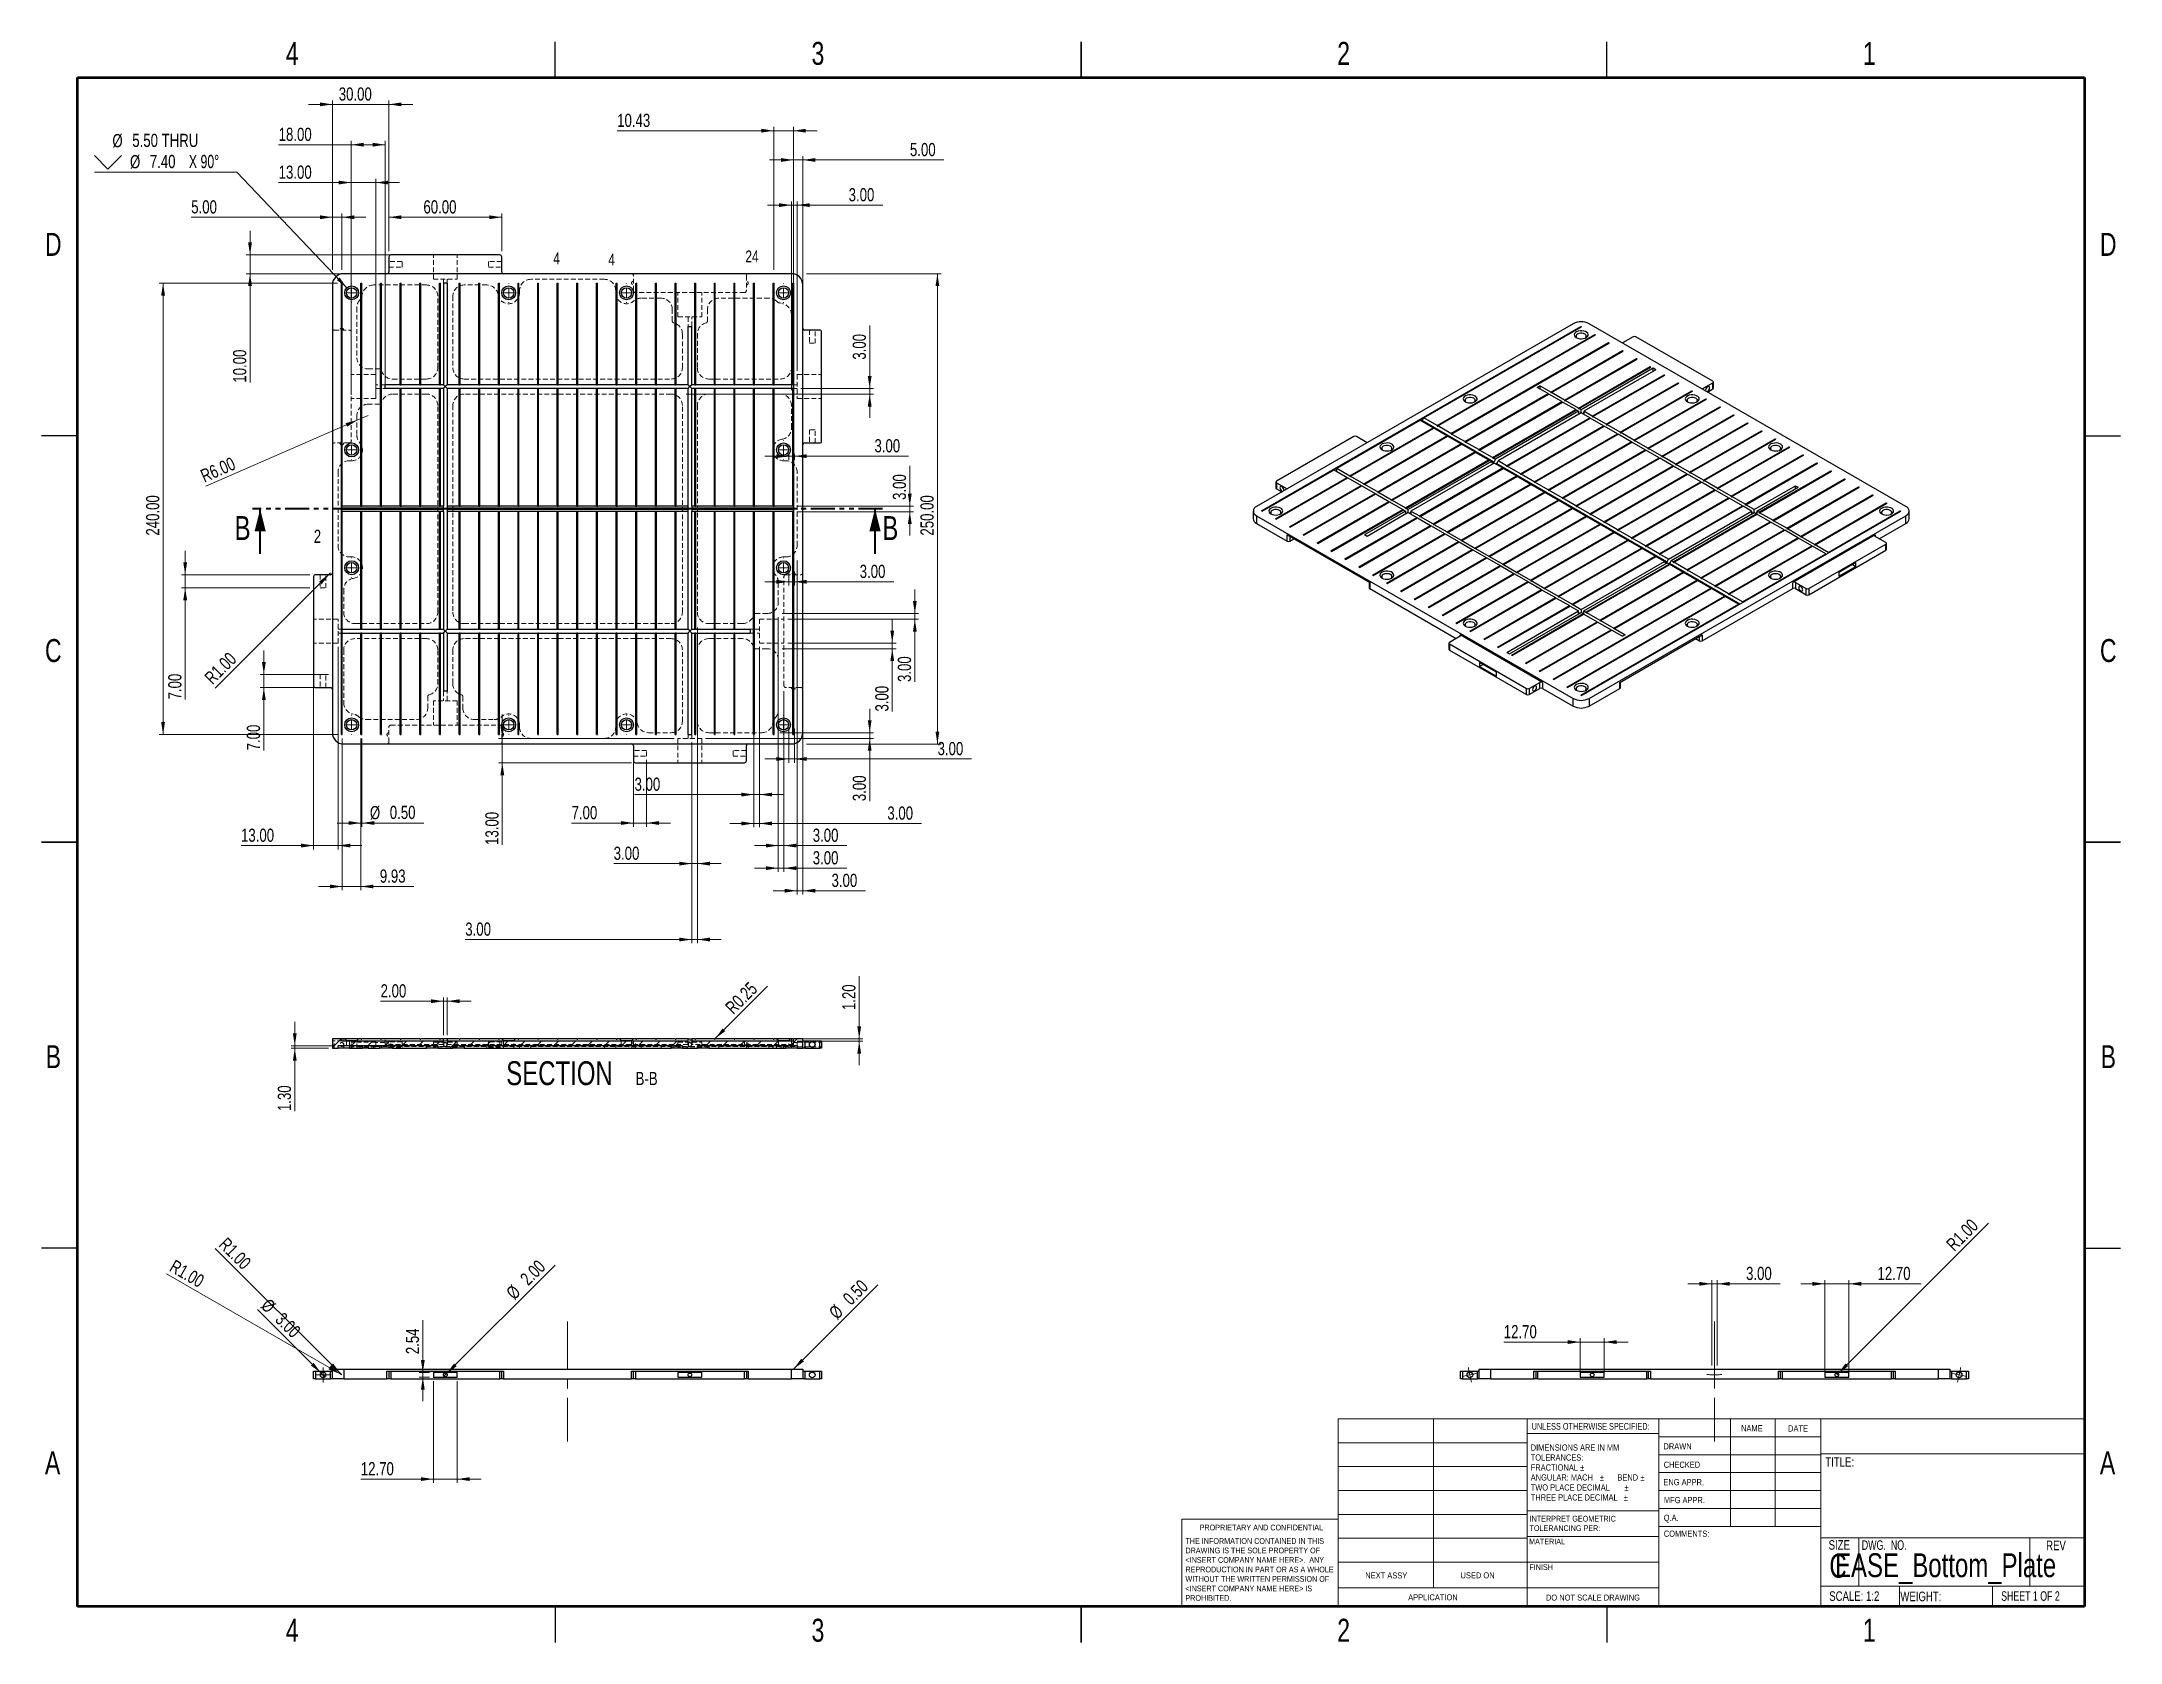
# Model space of a CAD drawing. Header units: millimetres. Extents: x 3 to 556, y 3 to 429.
import ezdxf

# ---------------------------------------------------------------- set-up
doc = ezdxf.new("R2010")
doc.units = ezdxf.units.MM
for name, pattern in [('CENTERX2', [20.32, 12.7, -2.54, 2.54, -2.54]), ('HIDDEN', [1.905, 1.27, -0.635]), ('PHANTOM', [12.7, 6.35, -1.27, 1.27, -1.27, 1.27, -1.27])]:
    doc.linetypes.add(name, pattern=pattern)
doc.styles.add('SLDTEXTSTYLE0', font='TXT', dxfattribs={"width": 0.75})
doc.styles.add('SLDTEXTSTYLE1', font='TXT', dxfattribs={"width": 0.6875})
doc.styles.add('SLDTEXTSTYLE2', font='TXT', dxfattribs={"width": 0.694444})
doc.styles.add('SLDTEXTSTYLE3', font='TXT', dxfattribs={"width": 0.7})
doc.dimstyles.new('SLDDIMSTYLE0', dxfattribs={"dimtxt": 3.5, "dimasz": 3.302, "dimexe": 0, "dimexo": 0.0625, "dimgap": 0.875, "dimtad": 1, "dimlfac": 2, "dimrnd": 1e-09, "dimzin": 0, "dimdsep": 46, "dimtxsty": 'SLDTEXTSTYLE0', "dimblk1": 'NONE', "dimsah": 1, "dimcen": 0, "dimadec": 0, "dimazin": 0, "dimtfac": 1, "dimtmove": 0, "dimatfit": 3, "dimldrblk": 'NONE', "dimfxl": 1, "dimfrac": 2, "dimtolj": 1, "dimtzin": 12, "dimarcsym": 0})
doc.dimstyles.new('SLDDIMSTYLE1', dxfattribs={"dimtxt": 3.5, "dimasz": 3.302, "dimexe": 0, "dimexo": 0.0625, "dimgap": 0.875, "dimtad": 1, "dimlfac": 2, "dimrnd": 1e-09, "dimzin": 4, "dimdsep": 46, "dimtxsty": 'SLDTEXTSTYLE0', "dimblk1": 'NONE', "dimsah": 1, "dimcen": 0, "dimadec": 0, "dimazin": 1, "dimtfac": 1, "dimtmove": 0, "dimatfit": 3, "dimldrblk": 'NONE', "dimfxl": 1, "dimfrac": 2, "dimtolj": 1, "dimtzin": 12, "dimarcsym": 0})
doc.dimstyles.new('SLDDIMSTYLE10', dxfattribs={"dimtxt": 3.5, "dimasz": 3.302, "dimexe": 0, "dimexo": 0.0625, "dimgap": 0.875, "dimtad": 1, "dimlfac": 2, "dimrnd": 1e-09, "dimzin": 0, "dimdsep": 46, "dimtxsty": 'SLDTEXTSTYLE0', "dimsah": 1, "dimcen": 0.09, "dimadec": 0, "dimazin": 0, "dimtfac": 1, "dimtmove": 0, "dimatfit": 0, "dimfxl": 1, "dimfrac": 2, "dimtolj": 1, "dimtzin": 12, "dimarcsym": 0})
doc.dimstyles.new('SLDDIMSTYLE11', dxfattribs={"dimtxt": 3.5, "dimasz": 3.302, "dimexe": 0, "dimexo": 0.0625, "dimgap": 0.875, "dimtad": 1, "dimlfac": 2, "dimrnd": 1e-09, "dimdsep": 46, "dimtxsty": 'SLDTEXTSTYLE0', "dimsah": 1, "dimcen": 0, "dimadec": 0, "dimazin": 2, "dimtfac": 1, "dimtofl": 0, "dimtmove": 0, "dimatfit": 3, "dimfxl": 1, "dimfrac": 2, "dimtolj": 1, "dimtzin": 12, "dimarcsym": 0})
doc.dimstyles.new('SLDDIMSTYLE2', dxfattribs={"dimtxt": 3.5, "dimasz": 3.302, "dimexe": 0, "dimexo": 0.0625, "dimgap": 0.875, "dimtad": 1, "dimlfac": 2, "dimrnd": 1e-09, "dimzin": 4, "dimdsep": 46, "dimtxsty": 'SLDTEXTSTYLE0', "dimsah": 1, "dimcen": 0, "dimadec": 0, "dimazin": 1, "dimtfac": 1, "dimtofl": 0, "dimtmove": 0, "dimatfit": 3, "dimfxl": 1, "dimfrac": 2, "dimtolj": 1, "dimtzin": 12, "dimarcsym": 0})
doc.dimstyles.new('SLDDIMSTYLE3', dxfattribs={"dimtxt": 3.5, "dimasz": 3.302, "dimexe": 0, "dimexo": 0.0625, "dimgap": 0.875, "dimtad": 1, "dimlfac": 2, "dimrnd": 1e-09, "dimzin": 12, "dimdsep": 46, "dimtxsty": 'SLDTEXTSTYLE0', "dimsah": 1, "dimcen": 0.09, "dimadec": 0, "dimazin": 3, "dimtfac": 1, "dimtmove": 0, "dimatfit": 0, "dimfxl": 1, "dimfrac": 2, "dimtolj": 1, "dimtzin": 12, "dimarcsym": 0})
doc.dimstyles.new('SLDDIMSTYLE4', dxfattribs={"dimtxt": 3.5, "dimasz": 3.302, "dimexe": 0, "dimexo": 0.0625, "dimgap": 0.875, "dimtad": 1, "dimlfac": 2, "dimrnd": 1e-09, "dimzin": 4, "dimdsep": 46, "dimtxsty": 'SLDTEXTSTYLE0', "dimsah": 1, "dimcen": 0.09, "dimadec": 0, "dimazin": 1, "dimtfac": 1, "dimtmove": 0, "dimatfit": 0, "dimfxl": 1, "dimfrac": 2, "dimtolj": 1, "dimtzin": 12, "dimarcsym": 0})
doc.dimstyles.new('SLDDIMSTYLE5', dxfattribs={"dimtxt": 3.5, "dimasz": 3.302, "dimexe": 0, "dimexo": 0.0625, "dimgap": 0.875, "dimtad": 1, "dimlfac": 2, "dimrnd": 1e-09, "dimzin": 4, "dimdsep": 46, "dimtxsty": 'SLDTEXTSTYLE0', "dimblk1": 'NONE', "dimsah": 1, "dimcen": 0, "dimadec": 0, "dimazin": 1, "dimtfac": 1, "dimtmove": 0, "dimatfit": 3, "dimldrblk": 'NONE', "dimfxl": 1, "dimfrac": 2, "dimtolj": 1, "dimtzin": 12, "dimarcsym": 0})
doc.dimstyles.new('SLDDIMSTYLE6', dxfattribs={"dimtxt": 3.5, "dimasz": 3.302, "dimexe": 0, "dimexo": 0.0625, "dimgap": 0.875, "dimtad": 1, "dimlfac": 2, "dimrnd": 1e-09, "dimzin": 4, "dimdsep": 46, "dimtxsty": 'SLDTEXTSTYLE0', "dimsah": 1, "dimcen": 0.09, "dimadec": 0, "dimazin": 1, "dimtfac": 1, "dimtofl": 0, "dimtmove": 0, "dimatfit": 3, "dimfxl": 1, "dimfrac": 2, "dimtolj": 1, "dimtzin": 12, "dimarcsym": 0})
doc.dimstyles.new('SLDDIMSTYLE7', dxfattribs={"dimtxt": 3.5, "dimasz": 3.302, "dimexe": 0, "dimexo": 0.0625, "dimgap": 0.875, "dimtad": 0, "dimtih": 1, "dimtoh": 1, "dimlfac": 2, "dimrnd": 1e-09, "dimzin": 4, "dimdsep": 46, "dimtxsty": 'SLDTEXTSTYLE0', "dimsah": 1, "dimcen": 0, "dimadec": 0, "dimazin": 1, "dimtfac": 1, "dimtofl": 0, "dimtmove": 0, "dimatfit": 3, "dimfxl": 1, "dimfrac": 2, "dimtolj": 1, "dimtzin": 12, "dimarcsym": 0})
doc.dimstyles.new('SLDDIMSTYLE8', dxfattribs={"dimtxt": 3.175, "dimasz": 3.302, "dimexe": 0, "dimexo": 0.0625, "dimgap": 0.79375, "dimtad": 1, "dimlfac": 2, "dimrnd": 1e-09, "dimzin": 12, "dimdsep": 46, "dimtxsty": 'SLDTEXTSTYLE0', "dimblk1": 'NONE', "dimblk2": 'NONE', "dimsah": 1, "dimcen": 0.09, "dimadec": 0, "dimazin": 3, "dimtfac": 1, "dimtofl": 0, "dimtmove": 0, "dimatfit": 3, "dimldrblk": 'NONE', "dimfxl": 1, "dimfrac": 2, "dimtolj": 1, "dimtzin": 12, "dimarcsym": 0})
doc.dimstyles.new('SLDDIMSTYLE9', dxfattribs={"dimtxt": 3.5, "dimasz": 3.302, "dimexe": 0, "dimexo": 0.0625, "dimgap": 0.875, "dimtad": 1, "dimlfac": 2, "dimrnd": 1e-09, "dimzin": 12, "dimdsep": 46, "dimtxsty": 'SLDTEXTSTYLE0', "dimblk1": 'NONE', "dimblk2": 'NONE', "dimsah": 1, "dimcen": 0.09, "dimadec": 0, "dimazin": 3, "dimtfac": 1, "dimtofl": 0, "dimtmove": 0, "dimatfit": 3, "dimldrblk": 'NONE', "dimfxl": 1, "dimfrac": 2, "dimtolj": 1, "dimtzin": 12, "dimarcsym": 0})

msp = doc.modelspace()

# ---------------------------------------------------------------- texts
at = {"color": 7, "linetype": 'Continuous', "lineweight": 0}
for s, insert, char_height, attachment_point, style in [('4', (69.7886, 428.5637), 6.096, 2, 'SLDTEXTSTYLE0'), ('3', (209.4886, 428.5637), 6.096, 2, 'SLDTEXTSTYLE0'), ('2', (349.1886, 428.5637), 6.096, 2, 'SLDTEXTSTYLE0'), ('1', (488.8886, 428.5637), 6.096, 2, 'SLDTEXTSTYLE0'), ('D', (6.2802, 377.8007), 6.096, 2, 'SLDTEXTSTYLE0'), ('D', (552.3802, 377.8007), 6.096, 2, 'SLDTEXTSTYLE0'), ('C', (6.2865, 269.8507), 6.096, 2, 'SLDTEXTSTYLE0'), ('C', (552.3865, 269.8507), 6.096, 2, 'SLDTEXTSTYLE0'), ('B', (6.3034, 161.9007), 6.096, 2, 'SLDTEXTSTYLE0'), ('B', (552.4034, 161.9007), 6.096, 2, 'SLDTEXTSTYLE0'), ('UNLESS OTHERWISE SPECIFIED:', (399.158, 61.499), 1.778, 1, 'SLDTEXTSTYLE0'), ('NAME', (454.8238, 60.923), 1.651, 1, 'SLDTEXTSTYLE0'), ('DATE', (467.3149, 60.8789), 1.651, 1, 'SLDTEXTSTYLE0'), ('DRAWN', (434.1966, 56.1227), 1.651, 1, 'SLDTEXTSTYLE0'), ('A', (6.1066, 53.9507), 6.096, 2, 'SLDTEXTSTYLE0'), ('CHECKED', (434.2507, 51.2368), 1.651, 1, 'SLDTEXTSTYLE0'), ('TITLE:', (477.1934, 52.393), 2.54, 1, 'SLDTEXTSTYLE0'), ('A', (552.2066, 53.9507), 6.096, 2, 'SLDTEXTSTYLE0'), ('ENG APPR.', (434.1772, 46.6008), 1.651, 1, 'SLDTEXTSTYLE0'), ('MFG APPR.', (434.3029, 41.8455), 1.651, 1, 'SLDTEXTSTYLE0'), ('PROPRIETARY AND CONFIDENTIAL', (310.9296, 34.4829), 1.524, 1, 'SLDTEXTSTYLE0'), ('Q.A.', (434.2616, 37.123), 1.651, 1, 'SLDTEXTSTYLE0'), ('MATERIAL', (398.4802, 30.753), 1.524, 1, 'SLDTEXTSTYLE0'), ('COMMENTS:', (434.2838, 32.9087), 1.651, 1, 'SLDTEXTSTYLE0'), ('SIZE', (478.0796, 30.358), 2.54, 1, 'SLDTEXTSTYLE0'), ('DWG.  NO.', (486.8807, 30.3225), 2.54, 1, 'SLDTEXTSTYLE2'), ('REV', (535.8849, 30.2233), 2.54, 1, 'SLDTEXTSTYLE0'), ('FINISH', (398.5497, 23.9382), 1.524, 1, 'SLDTEXTSTYLE0'), ('C', (478.28, 26.7244), 6.35, 1, 'SLDTEXTSTYLE0'), ('EASE_Bottom_Plate', (509.167, 26.8729), 6.35, 2, 'SLDTEXTSTYLE0'), ('NEXT ASSY', (354.9415, 21.7713), 1.5875, 1, 'SLDTEXTSTYLE0'), ('USED ON', (380.2541, 21.7976), 1.5875, 1, 'SLDTEXTSTYLE0'), ('SCALE: 1:2', (478.2486, 16.7647), 2.54, 1, 'SLDTEXTSTYLE0'), ('WEIGHT:', (497.14, 16.6777), 2.54, 1, 'SLDTEXTSTYLE0'), ('SHEET 1 OF 2', (523.9309, 16.7729), 2.54, 1, 'SLDTEXTSTYLE1'), ('APPLICATION', (366.3496, 15.9496), 1.5875, 1, 'SLDTEXTSTYLE0'), ('DO NOT SCALE DRAWING', (415.4537, 15.8946), 1.5875, 2, 'SLDTEXTSTYLE0'), ('4', (69.7886, 9.4637), 6.096, 2, 'SLDTEXTSTYLE0'), ('3', (209.4886, 9.4637), 6.096, 2, 'SLDTEXTSTYLE0'), ('2', (349.1886, 9.4637), 6.096, 2, 'SLDTEXTSTYLE0'), ('1', (488.8886, 9.4637), 6.096, 2, 'SLDTEXTSTYLE0')]:
    msp.add_mtext(s, dxfattribs=dict(at, insert=insert, char_height=char_height, attachment_point=attachment_point, style=style))
at = {"color": 7, "linetype": 'Continuous', "char_height": 6.35, "attachment_point": 1, "style": 'SLDTEXTSTYLE0'}
for insert in [(54.464, 302.5428), (226.608, 302.5428)]:
    msp.add_mtext('B', dxfattribs=dict(at, insert=insert))

# ---------------------------------------------------------------- blocks, each defined once
blk = doc.blocks.new('SW_NOTE_0')
at = {"color": 0, "linetype": 'Continuous', "lineweight": 0, "char_height": 1.524, "attachment_point": 1, "style": 'SLDTEXTSTYLE0'}
for s, insert in [('INTERPRET GEOMETRIC', (0, 1.96)), ('TOLERANCING PER:', (0, -0.56))]:
    blk.add_mtext(s, dxfattribs=dict(at, insert=insert))
blk = doc.blocks.new('SW_NOTE_0_1')
at = {"color": 0, "linetype": 'Continuous', "lineweight": 0, "char_height": 1.651, "attachment_point": 1, "style": 'SLDTEXTSTYLE0'}
for s, insert in [('DIMENSIONS ARE IN MM', (0, 2.13)), ('TOLERANCES:', (0, -0.52)), ('FRACTIONAL', (0, -3.17)), ('%%p', (13.15, -3.17)), ('ANGULAR: MACH', (0, -5.82)), ('TWO PLACE DECIMAL', (0, -8.48)), ('%%p', (18.37, -5.82)), ('BEND', (23.04, -5.82)), ('%%p', (24.88, -8.48)), ('%%p', (29.16, -5.82)), ('THREE PLACE DECIMAL', (0, -11.13)), ('%%p', (24.73, -11.13))]:
    blk.add_mtext(s, dxfattribs=dict(at, insert=insert))
blk = doc.blocks.new('SW_NOTE_0_2')
at = {"color": 0, "linetype": 'Continuous', "lineweight": 0, "char_height": 1.524, "attachment_point": 1, "style": 'SLDTEXTSTYLE0'}
for s, insert in [('THE INFORMATION CONTAINED IN THIS', (0, 1.96)), ('<INSERT COMPANY NAME HERE>.  ANY', (0, -3.08)), ('DRAWING IS THE SOLE PROPERTY OF', (0, -0.56)), ('WITHOUT THE WRITTEN PERMISSION OF', (0, -8.13)), ('<INSERT COMPANY NAME HERE> IS', (0, -10.66)), ('REPRODUCTION IN PART OR AS A WHOLE', (0, -5.61)), ('PROHIBITED.', (0, -13.18))]:
    blk.add_mtext(s, dxfattribs=dict(at, insert=insert))
blk = doc.blocks.new('_D')
at = {"color": 7, "linetype": 'Continuous', "lineweight": 0}
for q in [(225.42, 98.23), (202.88, 75.69)]:
    blk.add_line((203.05, 75.86), q, dxfattribs=at)
at = {"color": 7, "linetype": 'Continuous', "lineweight": 18}
blk.add_solid([(203.05, 75.86), (205.75, 77.84), (205.03, 78.56)], dxfattribs=at)
at = {"color": 7, "linetype": 'Continuous', "lineweight": 18, "char_height": 3.5, "attachment_point": 1, "rotation": 45, "style": 'SLDTEXTSTYLE0'}
for s, insert in [('0.50', (215.8, 95.05)), ('%%c', (212.11, 91.28))]:
    blk.add_mtext(s, dxfattribs=dict(at, insert=insert))
blk = doc.blocks.new('_None')
blk = doc.blocks.new('_D_1')
at = {"color": 7, "linetype": 'Continuous', "lineweight": 0}
for q in [(60.55, 91.69), (78.5, 73.75)]:
    blk.add_line((77.43, 74.81), q, dxfattribs=at)
at = {"color": 7, "linetype": 'Continuous', "lineweight": 18}
blk.add_solid([(77.43, 74.81), (75.46, 77.5), (74.74, 76.78)], dxfattribs=at)
at = {"color": 7, "linetype": 'Continuous', "lineweight": 18, "char_height": 3.5, "attachment_point": 1, "rotation": 315, "style": 'SLDTEXTSTYLE0'}
for s, insert in [('%%c', (63.72, 94.85)), ('3.00', (67.49, 91.16))]:
    blk.add_mtext(s, dxfattribs=dict(at, insert=insert))
blk = doc.blocks.new('_D_2')
at = {"color": 7, "linetype": 'Continuous', "lineweight": 0}
for q in [(49.33, 107.91), (82.96, 74.28)]:
    blk.add_line((82.61, 74.63), q, dxfattribs=at)
at = {"color": 7, "linetype": 'Continuous', "lineweight": 18}
blk.add_solid([(82.61, 74.63), (80.64, 77.32), (79.92, 76.6)], dxfattribs=at)
at = {"color": 7, "linetype": 'Continuous', "lineweight": 18, "insert": (52.51, 111.1), "char_height": 3.5, "attachment_point": 1, "rotation": 315, "style": 'SLDTEXTSTYLE0'}
blk.add_mtext('R1.00', dxfattribs=at)
blk = doc.blocks.new('_D_3')
at = {"color": 7, "linetype": 'Continuous', "lineweight": 0}
for q in [(36.39, 101.17), (82.96, 74.28)]:
    blk.add_line((82.53, 74.53), q, dxfattribs=at)
at = {"color": 7, "linetype": 'Continuous', "lineweight": 18}
blk.add_solid([(82.53, 74.53), (79.93, 76.62), (79.42, 75.74)], dxfattribs=at)
at = {"color": 7, "linetype": 'Continuous', "lineweight": 18, "insert": (38.64, 105.07), "char_height": 3.5, "attachment_point": 1, "rotation": 330, "style": 'SLDTEXTSTYLE0'}
blk.add_mtext('R1.00', dxfattribs=at)
blk = doc.blocks.new('_D_4')
at = {"color": 7, "linetype": 'Continuous', "lineweight": 0}
for p, q in [((104.49, 74.91), (104.49, 88.84)), ((106.29, 74.91), (103.49, 74.91)), ((106.29, 73.64), (103.49, 73.64)), ((104.49, 74.91), (104.49, 73.64)), ((104.49, 73.64), (104.49, 67.29))]:
    blk.add_line(p, q, dxfattribs=at)
at = {"color": 7, "linetype": 'Continuous', "lineweight": 18}
for points in [[(104.49, 74.91), (105, 78.21), (103.98, 78.21)], [(104.49, 73.64), (103.98, 70.34), (105, 70.34)]]:
    blk.add_solid(points, dxfattribs=at)
at = {"color": 7, "linetype": 'Continuous', "lineweight": 18, "insert": (99.98, 79.79), "char_height": 3.5, "attachment_point": 1, "rotation": 90, "style": 'SLDTEXTSTYLE0'}
blk.add_mtext('2.54', dxfattribs=at)
blk = doc.blocks.new('_D_5')
at = {"color": 7, "linetype": 'Continuous', "lineweight": 0}
for p, q in [((107.29, 72.64), (107.29, 45.58)), ((113.64, 72.64), (113.64, 45.58)), ((107.29, 46.58), (88.01, 46.58)), ((107.29, 46.58), (113.64, 46.58)), ((113.64, 46.58), (119.99, 46.58))]:
    blk.add_line(p, q, dxfattribs=at)
at = {"color": 7, "linetype": 'Continuous', "lineweight": 18}
for points in [[(107.29, 46.58), (103.99, 47.09), (103.99, 46.08)], [(113.64, 46.58), (116.94, 46.08), (116.94, 47.09)]]:
    blk.add_solid(points, dxfattribs=at)
at = {"color": 7, "linetype": 'Continuous', "lineweight": 18, "insert": (88.01, 51.1), "char_height": 3.5, "attachment_point": 1, "style": 'SLDTEXTSTYLE0'}
blk.add_mtext('12.70', dxfattribs=at)
blk = doc.blocks.new('_D_6')
at = {"color": 7, "linetype": 'Continuous', "lineweight": 0}
for q in [(139.66, 103.47), (110.11, 73.92)]:
    blk.add_line((110.82, 74.63), q, dxfattribs=at)
at = {"color": 7, "linetype": 'Continuous', "lineweight": 18}
blk.add_solid([(110.82, 74.63), (113.51, 76.6), (112.79, 77.32)], dxfattribs=at)
at = {"color": 7, "linetype": 'Continuous', "lineweight": 18, "char_height": 3.5, "attachment_point": 1, "rotation": 45, "style": 'SLDTEXTSTYLE0'}
for s, insert in [('2.00', (130.04, 100.29)), ('%%c', (126.34, 96.52))]:
    blk.add_mtext(s, dxfattribs=dict(at, insert=insert))
blk = doc.blocks.new('SW_CENTERMARKSYMBOL_0')
at = {"color": 0, "linetype": 'Continuous', "lineweight": 18}
for p, q in [((-1.25, 0), (-2, 0)), ((0, 0), (-1.25, 0)), ((0, 1.25), (0, 2)), ((0, 0), (0, 1.25)), ((0, 0), (0, -1.25)), ((0, 0), (1.25, 0)), ((1.25, 0), (2, 0)), ((0, -1.25), (0, -2))]:
    blk.add_line(p, q, dxfattribs=at)
blk = doc.blocks.new('_D_7')
at = {"color": 7, "linetype": 'Continuous', "lineweight": 0}
for p, q in [((206.46, 366.96), (242.24, 366.96)), ((241.24, 241.96), (241.24, 366.96)), ((206.46, 241.96), (242.24, 241.96))]:
    blk.add_line(p, q, dxfattribs=at)
at = {"color": 7, "linetype": 'Continuous', "lineweight": 18}
for points in [[(241.24, 366.96), (240.74, 363.66), (241.75, 363.66)], [(241.24, 241.96), (241.75, 245.27), (240.74, 245.27)]]:
    blk.add_solid(points, dxfattribs=at)
at = {"color": 7, "linetype": 'Continuous', "lineweight": 18, "insert": (236.73, 297.35), "char_height": 3.5, "attachment_point": 1, "rotation": 90, "style": 'SLDTEXTSTYLE0'}
blk.add_mtext('250.00', dxfattribs=at)
blk = doc.blocks.new('_D_8')
at = {"color": 7, "linetype": 'Continuous', "lineweight": 0}
for p, q in [((95.46, 372.96), (95.46, 382.96)), ((95.46, 381.96), (125.46, 381.96)), ((125.46, 372.96), (125.46, 382.96))]:
    blk.add_line(p, q, dxfattribs=at)
at = {"color": 7, "linetype": 'Continuous', "lineweight": 18}
for points in [[(95.46, 381.96), (98.77, 381.46), (98.77, 382.47)], [(125.46, 381.96), (122.16, 382.47), (122.16, 381.46)]]:
    blk.add_solid(points, dxfattribs=at)
at = {"color": 7, "linetype": 'Continuous', "lineweight": 18, "insert": (104.65, 386.47), "char_height": 3.5, "attachment_point": 1, "style": 'SLDTEXTSTYLE0'}
blk.add_mtext('60.00', dxfattribs=at)
blk = doc.blocks.new('_D_9')
at = {"color": 7, "linetype": 'Continuous', "lineweight": 0}
for p, q in [((58.57, 371.96), (58.57, 378.31)), ((124.46, 371.96), (57.57, 371.96)), ((58.57, 371.96), (58.57, 366.96)), ((124.46, 366.96), (57.57, 366.96)), ((58.57, 366.96), (58.57, 338))]:
    blk.add_line(p, q, dxfattribs=at)
at = {"color": 7, "linetype": 'Continuous', "lineweight": 18}
for points in [[(58.57, 371.96), (59.08, 375.27), (58.06, 375.27)], [(58.57, 366.96), (58.06, 363.66), (59.08, 363.66)]]:
    blk.add_solid(points, dxfattribs=at)
at = {"color": 7, "linetype": 'Continuous', "lineweight": 18, "insert": (54.06, 338), "char_height": 3.5, "attachment_point": 1, "rotation": 90, "style": 'SLDTEXTSTYLE0'}
blk.add_mtext('10.00', dxfattribs=at)
blk = doc.blocks.new('_D_10')
at = {"color": 7, "linetype": 'Continuous', "lineweight": 0}
for p, q in [((80.46, 411.96), (74.11, 411.96)), ((80.46, 367.96), (80.46, 412.96)), ((95.46, 411.96), (80.46, 411.96)), ((95.46, 372.96), (95.46, 412.96)), ((95.46, 411.96), (101.81, 411.96))]:
    blk.add_line(p, q, dxfattribs=at)
at = {"color": 7, "linetype": 'Continuous', "lineweight": 18}
for points in [[(80.46, 411.96), (77.16, 412.47), (77.16, 411.46)], [(95.46, 411.96), (98.77, 411.46), (98.77, 412.47)]]:
    blk.add_solid(points, dxfattribs=at)
at = {"color": 7, "linetype": 'Continuous', "lineweight": 18, "insert": (82.15, 416.47), "char_height": 3.5, "attachment_point": 1, "style": 'SLDTEXTSTYLE0'}
blk.add_mtext('30.00', dxfattribs=at)
blk = doc.blocks.new('_D_11')
at = {"color": 7, "linetype": 'Continuous', "lineweight": 0}
for p, q in [((80.46, 381.96), (42.94, 381.96)), ((80.46, 367.96), (80.46, 382.96)), ((80.46, 381.96), (82.96, 381.96)), ((82.96, 367.96), (82.96, 382.96)), ((82.96, 381.96), (89.31, 381.96))]:
    blk.add_line(p, q, dxfattribs=at)
at = {"color": 7, "linetype": 'Continuous', "lineweight": 18}
for points in [[(80.46, 381.96), (77.16, 382.47), (77.16, 381.46)], [(82.96, 381.96), (86.27, 381.46), (86.27, 382.47)]]:
    blk.add_solid(points, dxfattribs=at)
at = {"color": 7, "linetype": 'Continuous', "lineweight": 18, "insert": (42.94, 386.47), "char_height": 3.5, "attachment_point": 1, "style": 'SLDTEXTSTYLE0'}
blk.add_mtext('5.00', dxfattribs=at)
blk = doc.blocks.new('_D_12')
at = {"color": 7, "linetype": 'Continuous', "lineweight": 0}
for p, q in [((197.75, 404.96), (156.14, 404.96)), ((197.75, 367.96), (197.75, 405.96)), ((202.96, 404.96), (197.75, 404.96)), ((202.96, 367.96), (202.96, 405.96)), ((202.96, 404.96), (209.31, 404.96))]:
    blk.add_line(p, q, dxfattribs=at)
at = {"color": 7, "linetype": 'Continuous', "lineweight": 18}
for points in [[(197.75, 404.96), (194.45, 405.47), (194.45, 404.45)], [(202.96, 404.96), (206.27, 404.45), (206.27, 405.47)]]:
    blk.add_solid(points, dxfattribs=at)
at = {"color": 7, "linetype": 'Continuous', "lineweight": 18, "insert": (156.14, 409.47), "char_height": 3.5, "attachment_point": 1, "style": 'SLDTEXTSTYLE0'}
blk.add_mtext('10.43', dxfattribs=at)
blk = doc.blocks.new('_D_13')
at = {"color": 7, "linetype": 'Continuous', "lineweight": 0}
for p, q in [((202.96, 337.46), (202.96, 398.19)), ((205.46, 337.46), (205.46, 398.19)), ((202.96, 397.19), (196.61, 397.19)), ((205.46, 397.19), (202.96, 397.19)), ((205.46, 397.19), (242.99, 397.19))]:
    blk.add_line(p, q, dxfattribs=at)
at = {"color": 7, "linetype": 'Continuous', "lineweight": 18}
for points in [[(202.96, 397.19), (199.66, 397.69), (199.66, 396.68)], [(205.46, 397.19), (208.77, 396.68), (208.77, 397.69)]]:
    blk.add_solid(points, dxfattribs=at)
at = {"color": 7, "linetype": 'Continuous', "lineweight": 18, "insert": (233.94, 401.7), "char_height": 3.5, "attachment_point": 1, "style": 'SLDTEXTSTYLE0'}
blk.add_mtext('5.00', dxfattribs=at)
blk = doc.blocks.new('_D_14')
at = {"color": 7, "linetype": 'Continuous', "lineweight": 0}
for p, q in [((85.46, 401.24), (66.18, 401.24)), ((85.46, 337.46), (85.46, 402.24)), ((85.46, 401.24), (94.46, 401.24)), ((94.46, 337.46), (94.46, 402.24))]:
    blk.add_line(p, q, dxfattribs=at)
at = {"color": 7, "linetype": 'Continuous', "lineweight": 18}
for points in [[(85.46, 401.24), (88.77, 400.73), (88.77, 401.75)], [(94.46, 401.24), (91.16, 401.75), (91.16, 400.73)]]:
    blk.add_solid(points, dxfattribs=at)
at = {"color": 7, "linetype": 'Continuous', "lineweight": 18, "insert": (66.18, 405.75), "char_height": 3.5, "attachment_point": 1, "style": 'SLDTEXTSTYLE0'}
blk.add_mtext('18.00', dxfattribs=at)
blk = doc.blocks.new('_D_15')
at = {"color": 7, "linetype": 'Continuous', "lineweight": 0}
for p, q in [((85.46, 391.19), (66.18, 391.19)), ((85.46, 334.79), (85.46, 392.19)), ((85.46, 391.19), (91.96, 391.19)), ((91.96, 334.79), (91.96, 392.19)), ((91.96, 391.19), (98.31, 391.19))]:
    blk.add_line(p, q, dxfattribs=at)
at = {"color": 7, "linetype": 'Continuous', "lineweight": 18}
for points in [[(85.46, 391.19), (82.16, 391.69), (82.16, 390.68)], [(91.96, 391.19), (95.27, 390.68), (95.27, 391.69)]]:
    blk.add_solid(points, dxfattribs=at)
at = {"color": 7, "linetype": 'Continuous', "lineweight": 18, "insert": (66.18, 395.7), "char_height": 3.5, "attachment_point": 1, "style": 'SLDTEXTSTYLE0'}
blk.add_mtext('13.00', dxfattribs=at)
blk = doc.blocks.new('_D_16')
at = {"color": 7, "linetype": 'Continuous', "lineweight": 0}
for p, q in [((75.46, 267.79), (75.46, 213.96)), ((81.96, 267.79), (81.96, 213.96)), ((75.46, 214.96), (56.18, 214.96)), ((75.46, 214.96), (81.96, 214.96)), ((81.96, 214.96), (88.31, 214.96))]:
    blk.add_line(p, q, dxfattribs=at)
at = {"color": 7, "linetype": 'Continuous', "lineweight": 18}
for points in [[(75.46, 214.96), (72.16, 215.47), (72.16, 214.46)], [(81.96, 214.96), (85.27, 214.46), (85.27, 215.47)]]:
    blk.add_solid(points, dxfattribs=at)
at = {"color": 7, "linetype": 'Continuous', "lineweight": 18, "insert": (56.18, 219.47), "char_height": 3.5, "attachment_point": 1, "style": 'SLDTEXTSTYLE0'}
blk.add_mtext('13.00', dxfattribs=at)
blk = doc.blocks.new('SW_SYMBOL_HOLE_SINK')
at = {"color": 0, "linetype": 'Continuous', "lineweight": 18}
for p, q in [((0, 875), (800, 75)), ((800, 75), (1600, 875))]:
    blk.add_line(p, q, dxfattribs=at)
blk = doc.blocks.new('_D_17')
at = {"color": 7, "linetype": 'Continuous', "lineweight": 0}
for p, q in [((55.05, 393.96), (17.22, 393.96)), ((84.3, 363.2), (55.05, 393.96))]:
    blk.add_line(p, q, dxfattribs=at)
at = {"color": 7, "linetype": 'Continuous', "lineweight": 18}
blk.add_solid([(84.3, 363.2), (82.39, 365.94), (81.66, 365.24)], dxfattribs=at)
at = {"color": 7, "linetype": 'Continuous', "lineweight": 18, "xscale": 0.0044707031, "yscale": 0.0044707031, "zscale": 0.0044707031}
blk.add_blockref('SW_SYMBOL_HOLE_SINK', (17.22, 394.45), dxfattribs=at)
at = {"color": 7, "linetype": 'Continuous', "lineweight": 18, "char_height": 3.5, "attachment_point": 1}
for s, insert, style in [('%%c', (22, 404.08), 'SLDTEXTSTYLE0'), ('5.50 THRU', (27.28, 404.14), 'SLDTEXTSTYLE0'), ('%%c', (26.67, 398.47), 'SLDTEXTSTYLE0'), ('7.40', (31.94, 398.53), 'SLDTEXTSTYLE0'), ('X 90°', (42.31, 398.53), 'SLDTEXTSTYLE3')]:
    blk.add_mtext(s, dxfattribs=dict(at, insert=insert, style=style))
blk = doc.blocks.new('_D_18')
at = {"color": 7, "linetype": 'Continuous', "lineweight": 0}
for p, q in [((223.24, 336.46), (223.24, 353.16)), ((174.46, 334.96), (224.24, 334.96)), ((204.96, 336.46), (224.24, 336.46)), ((223.24, 334.96), (223.24, 336.46)), ((223.24, 334.96), (223.24, 328.61))]:
    blk.add_line(p, q, dxfattribs=at)
at = {"color": 7, "linetype": 'Continuous', "lineweight": 18}
for points in [[(223.24, 336.46), (223.75, 339.77), (222.74, 339.77)], [(223.24, 334.96), (222.74, 331.66), (223.75, 331.66)]]:
    blk.add_solid(points, dxfattribs=at)
at = {"color": 7, "linetype": 'Continuous', "lineweight": 18, "insert": (218.73, 344.11), "char_height": 3.5, "attachment_point": 1, "rotation": 90, "style": 'SLDTEXTSTYLE0'}
blk.add_mtext('3.00', dxfattribs=at)
blk = doc.blocks.new('_D_19')
at = {"color": 7, "linetype": 'Continuous', "lineweight": 0}
for p, q in [((192.46, 272.96), (192.46, 219.84)), ((193.96, 267.79), (193.96, 219.84)), ((192.46, 220.84), (186.11, 220.84)), ((192.46, 220.84), (193.96, 220.84)), ((193.96, 220.84), (236.99, 220.84))]:
    blk.add_line(p, q, dxfattribs=at)
at = {"color": 7, "linetype": 'Continuous', "lineweight": 18}
for points in [[(192.46, 220.84), (189.16, 221.35), (189.16, 220.33)], [(193.96, 220.84), (197.27, 220.33), (197.27, 221.35)]]:
    blk.add_solid(points, dxfattribs=at)
at = {"color": 7, "linetype": 'Continuous', "lineweight": 18, "insert": (227.94, 225.35), "char_height": 3.5, "attachment_point": 1, "style": 'SLDTEXTSTYLE0'}
blk.add_mtext('3.00', dxfattribs=at)
blk = doc.blocks.new('_D_20')
at = {"color": 7, "linetype": 'Continuous', "lineweight": 0}
for p, q in [((177.46, 272.96), (177.46, 188.99)), ((175.96, 242.46), (175.96, 188.99)), ((175.96, 189.99), (115.77, 189.99)), ((177.46, 189.99), (175.96, 189.99)), ((177.46, 189.99), (183.81, 189.99))]:
    blk.add_line(p, q, dxfattribs=at)
at = {"color": 7, "linetype": 'Continuous', "lineweight": 18}
for points in [[(175.96, 189.99), (172.66, 190.5), (172.66, 189.49)], [(177.46, 189.99), (180.77, 189.49), (180.77, 190.5)]]:
    blk.add_solid(points, dxfattribs=at)
at = {"color": 7, "linetype": 'Continuous', "lineweight": 18, "insert": (115.77, 194.51), "char_height": 3.5, "attachment_point": 1, "style": 'SLDTEXTSTYLE0'}
blk.add_mtext('3.00', dxfattribs=at)
blk = doc.blocks.new('_D_21')
at = {"color": 7, "linetype": 'Continuous', "lineweight": 0}
for p, q in [((198.96, 275.64), (198.96, 213.96)), ((200.46, 255.96), (200.46, 213.96)), ((198.96, 214.96), (192.61, 214.96)), ((198.96, 214.96), (200.46, 214.96)), ((200.46, 214.96), (217.16, 214.96))]:
    blk.add_line(p, q, dxfattribs=at)
at = {"color": 7, "linetype": 'Continuous', "lineweight": 18}
for points in [[(198.96, 214.96), (195.66, 215.47), (195.66, 214.46)], [(200.46, 214.96), (203.77, 214.46), (203.77, 215.47)]]:
    blk.add_solid(points, dxfattribs=at)
at = {"color": 7, "linetype": 'Continuous', "lineweight": 18, "insert": (208.11, 219.47), "char_height": 3.5, "attachment_point": 1, "style": 'SLDTEXTSTYLE0'}
blk.add_mtext('3.00', dxfattribs=at)
blk = doc.blocks.new('_D_22')
at = {"color": 7, "linetype": 'Continuous', "lineweight": 0}
for p, q in [((202.46, 385.19), (196.11, 385.19)), ((202.46, 335.96), (202.46, 386.19)), ((202.46, 385.19), (203.96, 385.19)), ((203.96, 341.14), (203.96, 386.19)), ((203.96, 385.19), (226.71, 385.19))]:
    blk.add_line(p, q, dxfattribs=at)
at = {"color": 7, "linetype": 'Continuous', "lineweight": 18}
for points in [[(202.46, 385.19), (199.16, 385.69), (199.16, 384.68)], [(203.96, 385.19), (207.27, 384.68), (207.27, 385.69)]]:
    blk.add_solid(points, dxfattribs=at)
at = {"color": 7, "linetype": 'Continuous', "lineweight": 18, "insert": (217.65, 389.7), "char_height": 3.5, "attachment_point": 1, "style": 'SLDTEXTSTYLE0'}
blk.add_mtext('3.00', dxfattribs=at)
blk = doc.blocks.new('_D_23')
at = {"color": 7, "linetype": 'Continuous', "lineweight": 0}
for p, q in [((203.96, 290.69), (203.96, 201.96)), ((205.46, 285.96), (205.46, 201.96)), ((203.96, 202.96), (197.61, 202.96)), ((203.96, 202.96), (205.46, 202.96)), ((205.46, 202.96), (222.16, 202.96))]:
    blk.add_line(p, q, dxfattribs=at)
at = {"color": 7, "linetype": 'Continuous', "lineweight": 18}
for points in [[(203.96, 202.96), (200.66, 203.47), (200.66, 202.46)], [(205.46, 202.96), (208.77, 202.46), (208.77, 203.47)]]:
    blk.add_solid(points, dxfattribs=at)
at = {"color": 7, "linetype": 'Continuous', "lineweight": 18, "insert": (213.11, 207.47), "char_height": 3.5, "attachment_point": 1, "style": 'SLDTEXTSTYLE0'}
blk.add_mtext('3.00', dxfattribs=at)
blk = doc.blocks.new('_D_24')
at = {"color": 7, "linetype": 'Continuous', "lineweight": 0}
for p, q in [((235.24, 276.64), (235.24, 282.99)), ((199.96, 276.64), (236.24, 276.64)), ((235.24, 276.64), (235.24, 275.14)), ((201.46, 275.14), (236.24, 275.14)), ((235.24, 275.14), (235.24, 258.44))]:
    blk.add_line(p, q, dxfattribs=at)
at = {"color": 7, "linetype": 'Continuous', "lineweight": 18}
for points in [[(235.24, 276.64), (235.75, 279.94), (234.74, 279.94)], [(235.24, 275.14), (234.74, 271.84), (235.75, 271.84)]]:
    blk.add_solid(points, dxfattribs=at)
at = {"color": 7, "linetype": 'Continuous', "lineweight": 18, "insert": (230.73, 258.44), "char_height": 3.5, "attachment_point": 1, "rotation": 90, "style": 'SLDTEXTSTYLE0'}
blk.add_mtext('3.00', dxfattribs=at)
blk = doc.blocks.new('_D_25')
at = {"color": 7, "linetype": 'Continuous', "lineweight": 0}
for p, q in [((223.24, 244.96), (223.24, 251.31)), ((179.64, 243.46), (224.24, 243.46)), ((199.4, 244.96), (224.24, 244.96)), ((223.24, 244.96), (223.24, 243.46)), ((223.24, 243.46), (223.24, 226.77))]:
    blk.add_line(p, q, dxfattribs=at)
at = {"color": 7, "linetype": 'Continuous', "lineweight": 18}
for points in [[(223.24, 244.96), (223.75, 248.27), (222.74, 248.27)], [(223.24, 243.46), (222.74, 240.16), (223.75, 240.16)]]:
    blk.add_solid(points, dxfattribs=at)
at = {"color": 7, "linetype": 'Continuous', "lineweight": 18, "insert": (218.73, 226.77), "char_height": 3.5, "attachment_point": 1, "rotation": 90, "style": 'SLDTEXTSTYLE0'}
blk.add_mtext('3.00', dxfattribs=at)
blk = doc.blocks.new('_D_26')
at = {"color": 7, "linetype": 'Continuous', "lineweight": 0}
for p, q in [((177.46, 243.96), (177.46, 209.17)), ((175.96, 242.46), (175.96, 209.17)), ((175.96, 210.17), (155.21, 210.17)), ((177.46, 210.17), (175.96, 210.17)), ((177.46, 210.17), (183.81, 210.17))]:
    blk.add_line(p, q, dxfattribs=at)
at = {"color": 7, "linetype": 'Continuous', "lineweight": 18}
for points in [[(175.96, 210.17), (172.66, 210.68), (172.66, 209.66)], [(177.46, 210.17), (180.77, 209.66), (180.77, 210.68)]]:
    blk.add_solid(points, dxfattribs=at)
at = {"color": 7, "linetype": 'Continuous', "lineweight": 18, "insert": (155.21, 214.68), "char_height": 3.5, "attachment_point": 1, "style": 'SLDTEXTSTYLE0'}
blk.add_mtext('3.00', dxfattribs=at)
blk = doc.blocks.new('_D_27')
at = {"color": 7, "linetype": 'Continuous', "lineweight": 0}
for p, q in [((200.46, 255.96), (200.46, 207.96)), ((198.96, 248.59), (198.96, 207.96)), ((198.96, 208.96), (192.61, 208.96)), ((198.96, 208.96), (200.46, 208.96)), ((200.46, 208.96), (217.16, 208.96))]:
    blk.add_line(p, q, dxfattribs=at)
at = {"color": 7, "linetype": 'Continuous', "lineweight": 18}
for points in [[(198.96, 208.96), (195.66, 209.47), (195.66, 208.46)], [(200.46, 208.96), (203.77, 208.46), (203.77, 209.47)]]:
    blk.add_solid(points, dxfattribs=at)
at = {"color": 7, "linetype": 'Continuous', "lineweight": 18, "insert": (208.11, 213.47), "char_height": 3.5, "attachment_point": 1, "style": 'SLDTEXTSTYLE0'}
blk.add_mtext('3.00', dxfattribs=at)
blk = doc.blocks.new('_D_28')
at = {"color": 7, "linetype": 'Continuous', "lineweight": 0}
for p, q in [((229.24, 268.79), (229.24, 275.14)), ((199.96, 267.29), (230.24, 267.29)), ((201.46, 268.79), (230.24, 268.79)), ((229.24, 267.29), (229.24, 268.79)), ((229.24, 267.29), (229.24, 250.59))]:
    blk.add_line(p, q, dxfattribs=at)
at = {"color": 7, "linetype": 'Continuous', "lineweight": 18}
for points in [[(229.24, 268.79), (229.75, 272.09), (228.74, 272.09)], [(229.24, 267.29), (228.74, 263.99), (229.75, 263.99)]]:
    blk.add_solid(points, dxfattribs=at)
at = {"color": 7, "linetype": 'Continuous', "lineweight": 18, "insert": (224.73, 250.59), "char_height": 3.5, "attachment_point": 1, "rotation": 90, "style": 'SLDTEXTSTYLE0'}
blk.add_mtext('3.00', dxfattribs=at)
blk = doc.blocks.new('_D_29')
at = {"color": 7, "linetype": 'Continuous', "lineweight": 0}
for p, q in [((192.46, 266.29), (192.46, 227.52)), ((193.96, 267.79), (193.96, 227.52)), ((192.46, 228.52), (160.76, 228.52)), ((193.96, 228.52), (192.46, 228.52)), ((193.96, 228.52), (200.31, 228.52))]:
    blk.add_line(p, q, dxfattribs=at)
at = {"color": 7, "linetype": 'Continuous', "lineweight": 18}
for points in [[(192.46, 228.52), (189.16, 229.02), (189.16, 228.01)], [(193.96, 228.52), (197.27, 228.01), (197.27, 229.02)]]:
    blk.add_solid(points, dxfattribs=at)
at = {"color": 7, "linetype": 'Continuous', "lineweight": 18, "insert": (160.76, 233.03), "char_height": 3.5, "attachment_point": 1, "style": 'SLDTEXTSTYLE0'}
blk.add_mtext('3.00', dxfattribs=at)
blk = doc.blocks.new('_D_30')
at = {"color": 7, "linetype": 'Continuous', "lineweight": 0}
for p, q in [((201.73, 246.07), (201.73, 236.98)), ((203.23, 246.07), (203.23, 236.98)), ((201.73, 237.98), (195.38, 237.98)), ((201.73, 237.98), (203.23, 237.98)), ((203.23, 237.98), (250.34, 237.98))]:
    blk.add_line(p, q, dxfattribs=at)
at = {"color": 7, "linetype": 'Continuous', "lineweight": 18}
for points in [[(201.73, 237.98), (198.43, 238.49), (198.43, 237.47)], [(203.23, 237.98), (206.53, 237.47), (206.53, 238.49)]]:
    blk.add_solid(points, dxfattribs=at)
at = {"color": 7, "linetype": 'Continuous', "lineweight": 18, "insert": (241.29, 242.49), "char_height": 3.5, "attachment_point": 1, "style": 'SLDTEXTSTYLE0'}
blk.add_mtext('3.00', dxfattribs=at)
blk = doc.blocks.new('_D_31')
at = {"color": 7, "linetype": 'Continuous', "lineweight": 0}
for p, q in [((201.73, 287.81), (201.73, 284.08)), ((203.23, 287.81), (203.23, 284.08)), ((201.73, 285.08), (195.38, 285.08)), ((201.73, 285.08), (203.23, 285.08)), ((203.23, 285.08), (229.64, 285.08))]:
    blk.add_line(p, q, dxfattribs=at)
at = {"color": 7, "linetype": 'Continuous', "lineweight": 18}
for points in [[(201.73, 285.08), (198.43, 285.59), (198.43, 284.57)], [(203.23, 285.08), (206.53, 284.57), (206.53, 285.59)]]:
    blk.add_solid(points, dxfattribs=at)
at = {"color": 7, "linetype": 'Continuous', "lineweight": 18, "insert": (220.59, 289.59), "char_height": 3.5, "attachment_point": 1, "style": 'SLDTEXTSTYLE0'}
blk.add_mtext('3.00', dxfattribs=at)
blk = doc.blocks.new('_D_32')
at = {"color": 7, "linetype": 'Continuous', "lineweight": 0}
for p, q in [((201.73, 318.46), (195.38, 318.46)), ((201.73, 319.12), (201.73, 317.46)), ((201.73, 318.46), (203.23, 318.46)), ((203.23, 319.12), (203.23, 317.46)), ((203.23, 318.46), (233.56, 318.46))]:
    blk.add_line(p, q, dxfattribs=at)
at = {"color": 7, "linetype": 'Continuous', "lineweight": 18}
for points in [[(201.73, 318.46), (198.43, 318.97), (198.43, 317.96)], [(203.23, 318.46), (206.53, 317.96), (206.53, 318.97)]]:
    blk.add_solid(points, dxfattribs=at)
at = {"color": 7, "linetype": 'Continuous', "lineweight": 18, "insert": (224.51, 322.98), "char_height": 3.5, "attachment_point": 1, "style": 'SLDTEXTSTYLE0'}
blk.add_mtext('3.00', dxfattribs=at)
blk = doc.blocks.new('_D_33')
at = {"color": 7, "linetype": 'Continuous', "lineweight": 0}
for p, q in [((62.24, 260.46), (62.24, 266.81)), ((79.46, 260.46), (61.24, 260.46)), ((62.24, 256.96), (62.24, 260.46)), ((79.46, 256.96), (61.24, 256.96)), ((62.24, 256.96), (62.24, 240.27))]:
    blk.add_line(p, q, dxfattribs=at)
at = {"color": 7, "linetype": 'Continuous', "lineweight": 18}
for points in [[(62.24, 260.46), (62.75, 263.77), (61.74, 263.77)], [(62.24, 256.96), (61.74, 253.66), (62.75, 253.66)]]:
    blk.add_solid(points, dxfattribs=at)
at = {"color": 7, "linetype": 'Continuous', "lineweight": 18, "insert": (57.73, 240.27), "char_height": 3.5, "attachment_point": 1, "rotation": 90, "style": 'SLDTEXTSTYLE0'}
blk.add_mtext('7.00', dxfattribs=at)
blk = doc.blocks.new('_D_34')
at = {"color": 7, "linetype": 'Continuous', "lineweight": 0}
for p, q in [((41.34, 286.96), (41.34, 293.31)), ((74.46, 286.96), (40.34, 286.96)), ((74.46, 283.46), (40.34, 283.46)), ((41.34, 286.96), (41.34, 283.46)), ((41.34, 283.46), (41.34, 253.81))]:
    blk.add_line(p, q, dxfattribs=at)
at = {"color": 7, "linetype": 'Continuous', "lineweight": 18}
for points in [[(41.34, 286.96), (41.85, 290.27), (40.83, 290.27)], [(41.34, 283.46), (40.83, 280.16), (41.85, 280.16)]]:
    blk.add_solid(points, dxfattribs=at)
at = {"color": 7, "linetype": 'Continuous', "lineweight": 18, "insert": (36.83, 253.81), "char_height": 3.5, "attachment_point": 1, "rotation": 90, "style": 'SLDTEXTSTYLE0'}
blk.add_mtext('7.00', dxfattribs=at)
blk = doc.blocks.new('_D_35')
at = {"color": 7, "linetype": 'Continuous', "lineweight": 0}
for q in [(46.84, 310.47), (89.96, 329.29)]:
    blk.add_line((87.22, 328.09), q, dxfattribs=at)
at = {"color": 7, "linetype": 'Continuous', "lineweight": 18}
blk.add_solid([(87.22, 328.09), (83.99, 327.23), (84.39, 326.3)], dxfattribs=at)
at = {"color": 7, "linetype": 'Continuous', "lineweight": 18, "insert": (45.04, 314.6), "char_height": 3.5, "attachment_point": 1, "rotation": 23.5798, "style": 'SLDTEXTSTYLE0'}
blk.add_mtext('R6.00', dxfattribs=at)
blk = doc.blocks.new('_D_36')
at = {"color": 7, "linetype": 'Continuous', "lineweight": 0}
for q in [(79.96, 287.46), (49.34, 256.83)]:
    blk.add_line((79.61, 287.11), q, dxfattribs=at)
at = {"color": 7, "linetype": 'Continuous', "lineweight": 18}
blk.add_solid([(79.61, 287.11), (76.92, 285.13), (77.64, 284.42)], dxfattribs=at)
at = {"color": 7, "linetype": 'Continuous', "lineweight": 18, "insert": (46.15, 260.02), "char_height": 3.5, "attachment_point": 1, "rotation": 45, "style": 'SLDTEXTSTYLE0'}
blk.add_mtext('R1.00', dxfattribs=at)
blk = doc.blocks.new('_D_37')
at = {"color": 7, "linetype": 'Continuous', "lineweight": 18, "insert": (190.2, 373.13), "char_height": 3.175, "attachment_point": 1, "style": 'SLDTEXTSTYLE0'}
blk.add_mtext('24', dxfattribs=at)
blk = doc.blocks.new('_D_38')
at = {"color": 7, "linetype": 'Continuous', "lineweight": 18, "insert": (153.79, 372.31), "char_height": 3.17, "attachment_point": 1, "style": 'SLDTEXTSTYLE0'}
blk.add_mtext('4', dxfattribs=at)
blk = doc.blocks.new('_D_39')
at = {"color": 7, "linetype": 'Continuous', "lineweight": 18, "insert": (75.51, 298.91), "char_height": 3.5, "attachment_point": 1, "style": 'SLDTEXTSTYLE0'}
blk.add_mtext('2', dxfattribs=at)
blk = doc.blocks.new('_D_40')
at = {"color": 7, "linetype": 'Continuous', "lineweight": 18, "insert": (139.17, 372.64), "char_height": 3.17, "attachment_point": 1, "style": 'SLDTEXTSTYLE0'}
blk.add_mtext('4', dxfattribs=at)
blk = doc.blocks.new('_D_41')
at = {"color": 7, "linetype": 'Continuous', "lineweight": 0}
for p, q in [((160.46, 237.71), (160.46, 219.96)), ((163.96, 237.71), (163.96, 219.96)), ((160.46, 220.96), (144.02, 220.96)), ((163.96, 220.96), (160.46, 220.96)), ((163.96, 220.96), (170.31, 220.96))]:
    blk.add_line(p, q, dxfattribs=at)
at = {"color": 7, "linetype": 'Continuous', "lineweight": 18}
for points in [[(160.46, 220.96), (157.16, 221.47), (157.16, 220.46)], [(163.96, 220.96), (167.27, 220.46), (167.27, 221.47)]]:
    blk.add_solid(points, dxfattribs=at)
at = {"color": 7, "linetype": 'Continuous', "lineweight": 18, "insert": (144.02, 225.47), "char_height": 3.5, "attachment_point": 1, "style": 'SLDTEXTSTYLE0'}
blk.add_mtext('7.00', dxfattribs=at)
blk = doc.blocks.new('_D_42')
at = {"color": 7, "linetype": 'Continuous', "lineweight": 0}
for p, q in [((125.61, 243.46), (125.61, 249.81)), ((171.29, 243.46), (124.61, 243.46)), ((125.61, 243.46), (125.61, 236.96)), ((159.96, 236.96), (124.61, 236.96)), ((125.61, 236.96), (125.61, 215.14))]:
    blk.add_line(p, q, dxfattribs=at)
at = {"color": 7, "linetype": 'Continuous', "lineweight": 18}
for points in [[(125.61, 243.46), (126.12, 246.77), (125.11, 246.77)], [(125.61, 236.96), (125.11, 233.66), (126.12, 233.66)]]:
    blk.add_solid(points, dxfattribs=at)
at = {"color": 7, "linetype": 'Continuous', "lineweight": 18, "insert": (121.1, 215.14), "char_height": 3.5, "attachment_point": 1, "rotation": 90, "style": 'SLDTEXTSTYLE0'}
blk.add_mtext('13.00', dxfattribs=at)
blk = doc.blocks.new('_D_43')
at = {"color": 7, "linetype": 'Continuous', "lineweight": 0}
for p, q in [((81.84, 364.46), (34.46, 364.46)), ((35.46, 244.46), (35.46, 364.46)), ((81.84, 244.46), (34.46, 244.46))]:
    blk.add_line(p, q, dxfattribs=at)
at = {"color": 7, "linetype": 'Continuous', "lineweight": 18}
for points in [[(35.46, 364.46), (34.96, 361.16), (35.97, 361.16)], [(35.46, 244.46), (35.97, 247.77), (34.96, 247.77)]]:
    blk.add_solid(points, dxfattribs=at)
at = {"color": 7, "linetype": 'Continuous', "lineweight": 18, "insert": (30.95, 297.35), "char_height": 3.5, "attachment_point": 1, "rotation": 90, "style": 'SLDTEXTSTYLE0'}
blk.add_mtext('240.00', dxfattribs=at)
blk = doc.blocks.new('_D_44')
at = {"color": 7, "linetype": 'Continuous', "lineweight": 0}
for p, q in [((83.09, 243.46), (83.09, 203.09)), ((88.06, 243.46), (88.06, 203.09)), ((83.09, 204.09), (76.74, 204.09)), ((83.09, 204.09), (88.06, 204.09)), ((88.06, 204.09), (102.12, 204.09))]:
    blk.add_line(p, q, dxfattribs=at)
at = {"color": 7, "linetype": 'Continuous', "lineweight": 18}
for points in [[(83.09, 204.09), (79.79, 204.6), (79.79, 203.58)], [(88.06, 204.09), (91.36, 203.58), (91.36, 204.6)]]:
    blk.add_solid(points, dxfattribs=at)
at = {"color": 7, "linetype": 'Continuous', "lineweight": 18, "insert": (93.07, 208.6), "char_height": 3.5, "attachment_point": 1, "style": 'SLDTEXTSTYLE0'}
blk.add_mtext('9.93', dxfattribs=at)
blk = doc.blocks.new('_D_45')
at = {"color": 7, "linetype": 'Continuous', "lineweight": 0}
for p, q in [((88.06, 243.46), (88.06, 219.96)), ((88.31, 243.46), (88.31, 219.96)), ((88.06, 220.96), (81.71, 220.96)), ((88.06, 220.96), (88.31, 220.96)), ((88.31, 220.96), (104.76, 220.96))]:
    blk.add_line(p, q, dxfattribs=at)
at = {"color": 7, "linetype": 'Continuous', "lineweight": 18}
for points in [[(88.06, 220.96), (84.76, 221.47), (84.76, 220.46)], [(88.31, 220.96), (91.61, 220.46), (91.61, 221.47)]]:
    blk.add_solid(points, dxfattribs=at)
at = {"color": 7, "linetype": 'Continuous', "lineweight": 18, "char_height": 3.5, "attachment_point": 1, "style": 'SLDTEXTSTYLE0'}
for s, insert in [('%%c', (90.43, 225.47)), ('0.50', (95.71, 225.53))]:
    blk.add_mtext(s, dxfattribs=dict(at, insert=insert))
blk = doc.blocks.new('_D_46')
at = {"color": 7, "linetype": 'Continuous', "lineweight": 0}
for p, q in [((233.9, 305.21), (233.9, 315.89)), ((203.84, 305.21), (234.9, 305.21)), ((233.9, 305.21), (233.9, 303.71)), ((203.84, 303.71), (234.9, 303.71)), ((233.9, 303.71), (233.9, 297.36))]:
    blk.add_line(p, q, dxfattribs=at)
at = {"color": 7, "linetype": 'Continuous', "lineweight": 18}
for points in [[(233.9, 305.21), (234.41, 308.52), (233.39, 308.52)], [(233.9, 303.71), (233.39, 300.41), (234.41, 300.41)]]:
    blk.add_solid(points, dxfattribs=at)
at = {"color": 7, "linetype": 'Continuous', "lineweight": 18, "insert": (229.39, 306.83), "char_height": 3.5, "attachment_point": 1, "rotation": 90, "style": 'SLDTEXTSTYLE0'}
blk.add_mtext('3.00', dxfattribs=at)
blk = doc.blocks.new('SW_CENTERMARKSYMBOL_1')
at = {"color": 0, "linetype": 'Continuous', "lineweight": 18}
for p, q in [((-2.5, 0), (-2.625, 0)), ((0, 0), (-1.25, 0)), ((0, 2.5), (0, 2.625)), ((0, 0), (0, 1.25)), ((0, 0), (0, -1.25)), ((0, 0), (1.25, 0)), ((2.5, 0), (2.625, 0)), ((0, -2.5), (0, -2.625))]:
    blk.add_line(p, q, dxfattribs=at)
blk = doc.blocks.new('SW_CENTERMARKSYMBOL_2')
at = {"color": 0, "linetype": 'Continuous', "lineweight": 18}
for p, q in [((-2.5, 0), (-2.625, 0)), ((0, 0), (-1.25, 0)), ((0, 2.5), (0, 2.625)), ((0, 0), (0, 1.25)), ((0, 0), (0, -1.25)), ((0, 0), (1.25, 0)), ((2.5, 0), (2.625, 0)), ((0, -2.5), (0, -2.625))]:
    blk.add_line(p, q, dxfattribs=at)
blk = doc.blocks.new('SW_CENTERMARKSYMBOL_3')
at = {"color": 0, "linetype": 'Continuous', "lineweight": 18}
for p, q in [((-2.5, 0), (-2.625, 0)), ((0, 0), (-1.25, 0)), ((0, 2.5), (0, 2.625)), ((0, 0), (0, 1.25)), ((0, 0), (0, -1.25)), ((0, 0), (1.25, 0)), ((2.5, 0), (2.625, 0)), ((0, -2.5), (0, -2.625))]:
    blk.add_line(p, q, dxfattribs=at)
blk = doc.blocks.new('SW_CENTERMARKSYMBOL_4')
at = {"color": 0, "linetype": 'Continuous', "lineweight": 18}
for p, q in [((-2.5, 0), (-2.625, 0)), ((0, 0), (-1.25, 0)), ((0, 2.5), (0, 2.625)), ((0, 0), (0, 1.25)), ((0, 0), (0, -1.25)), ((0, 0), (1.25, 0)), ((2.5, 0), (2.625, 0)), ((0, -2.5), (0, -2.625))]:
    blk.add_line(p, q, dxfattribs=at)
blk = doc.blocks.new('SW_CENTERMARKSYMBOL_5')
at = {"color": 0, "linetype": 'Continuous', "lineweight": 18}
for p, q in [((-2.5, 0), (-2.625, 0)), ((0, 0), (-1.25, 0)), ((0, 2.5), (0, 2.625)), ((0, 0), (0, 1.25)), ((0, 0), (0, -1.25)), ((0, 0), (1.25, 0)), ((2.5, 0), (2.625, 0)), ((0, -2.5), (0, -2.625))]:
    blk.add_line(p, q, dxfattribs=at)
blk = doc.blocks.new('SW_CENTERMARKSYMBOL_6')
at = {"color": 0, "linetype": 'Continuous', "lineweight": 18}
for p, q in [((-2.5, 0), (-2.625, 0)), ((0, 0), (-1.25, 0)), ((0, 2.5), (0, 2.625)), ((0, 0), (0, 1.25)), ((0, 0), (0, -1.25)), ((0, 0), (1.25, 0)), ((2.5, 0), (2.625, 0)), ((0, -2.5), (0, -2.625))]:
    blk.add_line(p, q, dxfattribs=at)
blk = doc.blocks.new('SW_CENTERMARKSYMBOL_7')
at = {"color": 0, "linetype": 'Continuous', "lineweight": 18}
for p, q in [((-2.5, 0), (-2.625, 0)), ((0, 0), (-1.25, 0)), ((0, 2.5), (0, 2.625)), ((0, 0), (0, 1.25)), ((0, 0), (0, -1.25)), ((0, 0), (1.25, 0)), ((2.5, 0), (2.625, 0)), ((0, -2.5), (0, -2.625))]:
    blk.add_line(p, q, dxfattribs=at)
blk = doc.blocks.new('SW_CENTERMARKSYMBOL_8')
at = {"color": 0, "linetype": 'Continuous', "lineweight": 18}
for p, q in [((-2.5, 0), (-2.625, 0)), ((0, 0), (-1.25, 0)), ((0, 2.5), (0, 2.625)), ((0, 0), (0, 1.25)), ((0, 0), (0, -1.25)), ((0, 0), (1.25, 0)), ((2.5, 0), (2.625, 0)), ((0, -2.5), (0, -2.625))]:
    blk.add_line(p, q, dxfattribs=at)
blk = doc.blocks.new('SW_CENTERMARKSYMBOL_9')
at = {"color": 0, "linetype": 'Continuous', "lineweight": 18}
for p, q in [((-2.5, 0), (-2.625, 0)), ((0, 0), (-1.25, 0)), ((0, 2.5), (0, 2.625)), ((0, 0), (0, 1.25)), ((0, 0), (0, -1.25)), ((0, 0), (1.25, 0)), ((2.5, 0), (2.625, 0)), ((0, -2.5), (0, -2.625))]:
    blk.add_line(p, q, dxfattribs=at)
blk = doc.blocks.new('SW_CENTERMARKSYMBOL_10')
at = {"color": 0, "linetype": 'Continuous', "lineweight": 18}
for p, q in [((-2.5, 0), (-2.625, 0)), ((0, 0), (-1.25, 0)), ((0, 2.5), (0, 2.625)), ((0, 0), (0, 1.25)), ((0, 0), (0, -1.25)), ((0, 0), (1.25, 0)), ((2.5, 0), (2.625, 0)), ((0, -2.5), (0, -2.625))]:
    blk.add_line(p, q, dxfattribs=at)
blk = doc.blocks.new('SW_CENTERMARKSYMBOL_11')
at = {"color": 0, "linetype": 'Continuous', "lineweight": 18}
for p, q in [((-2.5, 0), (-2.625, 0)), ((0, 0), (-1.25, 0)), ((0, 2.5), (0, 2.625)), ((0, 0), (0, 1.25)), ((0, 0), (0, -1.25)), ((0, 0), (1.25, 0)), ((2.5, 0), (2.625, 0)), ((0, -2.5), (0, -2.625))]:
    blk.add_line(p, q, dxfattribs=at)
blk = doc.blocks.new('SW_CENTERMARKSYMBOL_12')
at = {"color": 0, "linetype": 'Continuous', "lineweight": 18}
for p, q in [((-2.5, 0), (-2.625, 0)), ((0, 0), (-1.25, 0)), ((0, 2.5), (0, 2.625)), ((0, 0), (0, 1.25)), ((0, 0), (0, -1.25)), ((0, 0), (1.25, 0)), ((2.5, 0), (2.625, 0)), ((0, -2.5), (0, -2.625))]:
    blk.add_line(p, q, dxfattribs=at)
blk = doc.blocks.new('_D_47')
at = {"color": 7, "linetype": 'Continuous', "lineweight": 0}
for p, q in [((447, 76.78), (447, 99.49)), ((448.5, 76.78), (448.5, 99.49)), ((447, 98.49), (440.65, 98.49)), ((448.5, 98.49), (447, 98.49)), ((448.5, 98.49), (465.19, 98.49))]:
    blk.add_line(p, q, dxfattribs=at)
at = {"color": 7, "linetype": 'Continuous', "lineweight": 18}
for points in [[(447, 98.49), (443.7, 98.99), (443.7, 97.98)], [(448.5, 98.49), (451.8, 97.98), (451.8, 98.99)]]:
    blk.add_solid(points, dxfattribs=at)
at = {"color": 7, "linetype": 'Continuous', "lineweight": 18, "insert": (456.14, 103), "char_height": 3.5, "attachment_point": 1, "style": 'SLDTEXTSTYLE0'}
blk.add_mtext('3.00', dxfattribs=at)
blk = doc.blocks.new('_D_48')
at = {"color": 7, "linetype": 'Continuous', "lineweight": 0}
for q in [(520.61, 114.64), (480.25, 74.28)]:
    blk.add_line((480.6, 74.63), q, dxfattribs=at)
at = {"color": 7, "linetype": 'Continuous', "lineweight": 18}
blk.add_solid([(480.6, 74.63), (483.3, 76.6), (482.58, 77.32)], dxfattribs=at)
at = {"color": 7, "linetype": 'Continuous', "lineweight": 18, "insert": (509.02, 109.42), "char_height": 3.5, "attachment_point": 1, "rotation": 45, "style": 'SLDTEXTSTYLE0'}
blk.add_mtext('R1.00', dxfattribs=at)
blk = doc.blocks.new('_D_49')
at = {"color": 7, "linetype": 'Continuous', "lineweight": 0}
for p, q in [((477.07, 74.64), (477.07, 99.49)), ((483.42, 74.64), (483.42, 99.49)), ((477.07, 98.49), (470.72, 98.49)), ((483.42, 98.49), (477.07, 98.49)), ((483.42, 98.49), (502.7, 98.49))]:
    blk.add_line(p, q, dxfattribs=at)
at = {"color": 7, "linetype": 'Continuous', "lineweight": 18}
for points in [[(477.07, 98.49), (473.77, 98.99), (473.77, 97.98)], [(483.42, 98.49), (486.73, 97.98), (486.73, 98.99)]]:
    blk.add_solid(points, dxfattribs=at)
at = {"color": 7, "linetype": 'Continuous', "lineweight": 18, "insert": (491.07, 103), "char_height": 3.5, "attachment_point": 1, "style": 'SLDTEXTSTYLE0'}
blk.add_mtext('12.70', dxfattribs=at)
blk = doc.blocks.new('_D_50')
at = {"color": 7, "linetype": 'Continuous', "lineweight": 0}
for p, q in [((412.07, 83), (391.75, 83)), ((412.07, 74.64), (412.07, 84)), ((418.42, 83), (412.07, 83)), ((418.42, 74.64), (418.42, 84)), ((418.42, 83), (424.77, 83))]:
    blk.add_line(p, q, dxfattribs=at)
at = {"color": 7, "linetype": 'Continuous', "lineweight": 18}
for points in [[(412.07, 83), (408.77, 83.51), (408.77, 82.5)], [(418.42, 83), (421.73, 82.5), (421.73, 83.51)]]:
    blk.add_solid(points, dxfattribs=at)
at = {"color": 7, "linetype": 'Continuous', "lineweight": 18, "insert": (391.75, 87.52), "char_height": 3.5, "attachment_point": 1, "style": 'SLDTEXTSTYLE0'}
blk.add_mtext('12.70', dxfattribs=at)
blk = doc.blocks.new('SW_CENTERMARKSYMBOL_13')
at = {"color": 0, "linetype": 'Continuous', "lineweight": 18}
for p, q in [((-130, 0), (-131.22, -0.27)), ((-130, 0), (-128.78, 0.27)), ((-128.78, 0.27), (-128.05, 0.43)), ((-65, 1.25), (-65, 2)), ((-65, 1.25), (-65, 2)), ((-65, 0), (-65, 1.25)), ((-65, 0), (-65, 1.25)), ((-65, 0), (-65, -1.25)), ((-65, 0), (-65, -1.25)), ((-1.22, 0.27), (-1.95, 0.43)), ((0, 0), (-1.22, 0.27)), ((0, 0), (1.22, -0.27)), ((-131.22, -0.27), (-131.95, -0.43)), ((-65, -1.25), (-65, -2)), ((-65, -1.25), (-65, -2)), ((1.22, -0.27), (1.95, -0.43))]:
    blk.add_line(p, q, dxfattribs=at)
at = {"color": 0, "linetype": 'Continuous', "lineweight": 0}
for radius, start, end in [(66.54, 190.6099, 191.2558), (66.54, 191.2558, 192.3322), (14.21, 261.9362, 264.9601), (14.21, 261.9362, 264.9601), (14.21, 264.9601, 270), (14.21, 264.9601, 270), (14.21, 270, 275.0399), (14.21, 270, 275.0399), (14.21, 275.0399, 278.0638), (14.21, 275.0399, 278.0638), (66.54, 347.6678, 348.7442), (66.54, 348.7442, 349.3901), (66.54, 192.3322, 193.4086), (66.54, 193.4086, 194.0545), (66.54, 345.9455, 346.5914), (66.54, 346.5914, 347.6678)]:
    blk.add_arc((-65, 14.21), radius, start, end, dxfattribs=at)
blk = doc.blocks.new('_D_51')
at = {"color": 7, "linetype": 'Continuous', "lineweight": 0}
for p, q in [((70.46, 161.74), (70.46, 168.09)), ((80.96, 161.74), (69.46, 161.74)), ((79.46, 161.09), (69.46, 161.09)), ((70.46, 161.74), (70.46, 161.09)), ((70.46, 161.09), (70.46, 144.4))]:
    blk.add_line(p, q, dxfattribs=at)
at = {"color": 7, "linetype": 'Continuous', "lineweight": 18}
for points in [[(70.46, 161.74), (70.97, 165.04), (69.96, 165.04)], [(70.46, 161.09), (69.96, 157.79), (70.97, 157.79)]]:
    blk.add_solid(points, dxfattribs=at)
at = {"color": 7, "linetype": 'Continuous', "lineweight": 18, "insert": (65.95, 144.4), "char_height": 3.5, "attachment_point": 1, "rotation": 90, "style": 'SLDTEXTSTYLE0'}
blk.add_mtext('1.30', dxfattribs=at)
blk = doc.blocks.new('_D_52')
at = {"color": 7, "linetype": 'Continuous', "lineweight": 0}
for p, q in [((220.46, 163.59), (220.46, 180.29)), ((203.84, 163.59), (221.46, 163.59)), ((203.96, 162.99), (221.46, 162.99)), ((220.46, 163.59), (220.46, 162.99)), ((220.46, 162.99), (220.46, 156.64))]:
    blk.add_line(p, q, dxfattribs=at)
at = {"color": 7, "linetype": 'Continuous', "lineweight": 18}
for points in [[(220.46, 163.59), (220.97, 166.89), (219.96, 166.89)], [(220.46, 162.99), (219.96, 159.69), (220.97, 159.69)]]:
    blk.add_solid(points, dxfattribs=at)
at = {"color": 7, "linetype": 'Continuous', "lineweight": 18, "insert": (215.95, 171.24), "char_height": 3.5, "attachment_point": 1, "rotation": 90, "style": 'SLDTEXTSTYLE0'}
blk.add_mtext('1.20', dxfattribs=at)
blk = doc.blocks.new('_D_53')
at = {"color": 7, "linetype": 'Continuous', "lineweight": 0}
for q in [(196.12, 177.61), (182.1, 163.59)]:
    blk.add_line((182.18, 163.68), q, dxfattribs=at)
at = {"color": 7, "linetype": 'Continuous', "lineweight": 18}
blk.add_solid([(182.18, 163.68), (184.88, 165.66), (184.16, 166.37)], dxfattribs=at)
at = {"color": 7, "linetype": 'Continuous', "lineweight": 18, "insert": (184.56, 172.36), "char_height": 3.5, "attachment_point": 1, "rotation": 45, "style": 'SLDTEXTSTYLE0'}
blk.add_mtext('R0.25', dxfattribs=at)
blk = doc.blocks.new('_D_54')
at = {"color": 7, "linetype": 'Continuous', "lineweight": 0}
for p, q in [((109.96, 173.6), (93.27, 173.6)), ((109.96, 164.59), (109.96, 174.6)), ((109.96, 173.6), (110.96, 173.6)), ((110.96, 164.59), (110.96, 174.6)), ((110.96, 173.6), (117.31, 173.6))]:
    blk.add_line(p, q, dxfattribs=at)
at = {"color": 7, "linetype": 'Continuous', "lineweight": 18}
for points in [[(109.96, 173.6), (106.66, 174.11), (106.66, 173.09)], [(110.96, 173.6), (114.27, 173.09), (114.27, 174.11)]]:
    blk.add_solid(points, dxfattribs=at)
at = {"color": 7, "linetype": 'Continuous', "lineweight": 18, "insert": (93.27, 178.11), "char_height": 3.5, "attachment_point": 1, "style": 'SLDTEXTSTYLE0'}
blk.add_mtext('2.00', dxfattribs=at)
blk = doc.blocks.new('SW_NOTE_0_3')
at = {"color": 0, "linetype": 'Continuous', "lineweight": 0, "attachment_point": 2, "style": 'SLDTEXTSTYLE0'}
for s, insert, char_height in [('SECTION', (17.36, 8.19), 6.35), ('B-B', (40.51, 5.35), 3.5)]:
    blk.add_mtext(s, dxfattribs=dict(at, insert=insert, char_height=char_height))

# ---------------------------------------------------------------- dimensions: what is measured, and where the dimension line sits
at = {"color": 7, "linetype": 'Continuous', "lineweight": 18}
for base, p1, p2, dimstyle, picture, middle in [((80.4649, 414.7413), (95.4649, 371.9632), (80.4649, 366.9632), 'SLDDIMSTYLE4', '_D_10', (87.9649, 414.7413)), ((197.7475, 407.7354), (202.9649, 366.9632), (197.7475, 366.9632), 'SLDDIMSTYLE3', '_D_12', (161.9578, 407.7354)), ((94.4649, 404.0209), (85.4649, 336.4632), (94.4649, 336.4632), 'SLDDIMSTYLE6', '_D_14', (72.0031, 404.0209)), ((202.9649, 399.9632), (205.4649, 336.4632), (202.9649, 336.4632), 'SLDDIMSTYLE4', '_D_13', (238.4649, 399.9632)), ((91.9649, 393.9632), (85.4649, 333.7882), (91.9649, 333.7882), 'SLDDIMSTYLE4', '_D_15', (72.0031, 393.9632)), ((203.9649, 387.9632), (202.4649, 334.9632), (203.9649, 340.1382), 'SLDDIMSTYLE4', '_D_22', (222.1804, 387.9632)), ((82.9649, 384.7413), (80.4649, 366.9632), (82.9649, 366.9632), 'SLDDIMSTYLE4', '_D_11', (47.4649, 384.7413)), ((125.4649, 384.7413), (95.4649, 371.9632), (125.4649, 371.9632), 'SLDDIMSTYLE6', '_D_8', (110.4649, 384.7413)), ((203.2312, 321.2422), (201.7312, 320.1153), (203.2312, 320.1153), 'SLDDIMSTYLE4', '_D_32', (229.0317, 321.2422)), ((203.2312, 287.8556), (201.7312, 288.811), (203.2312, 288.811), 'SLDDIMSTYLE4', '_D_31', (225.1159, 287.8556)), ((205.4649, 205.7413), (203.9649, 291.686), (205.4649, 286.9632), 'SLDDIMSTYLE4', '_D_23', (217.6336, 205.7413)), ((200.4649, 217.7413), (198.9649, 276.6382), (200.4649, 256.9632), 'SLDDIMSTYLE4', '_D_21', (212.6336, 217.7413)), ((175.9649, 192.7722), (177.4649, 273.9632), (175.9649, 243.4632), 'SLDDIMSTYLE4', '_D_20', (120.2978, 192.7722)), ((193.9649, 223.6156), (192.4649, 273.9632), (193.9649, 268.7882), 'SLDDIMSTYLE4', '_D_19', (232.4649, 223.6156)), ((81.9649, 217.7413), (75.4649, 268.7882), (81.9649, 268.7882), 'SLDDIMSTYLE4', '_D_16', (62.0031, 217.7413)), ((192.4649, 231.2944), (193.9649, 268.7882), (192.4649, 267.2882), 'SLDDIMSTYLE4', '_D_29', (165.2861, 231.2944)), ((200.4649, 211.7413), (198.9649, 249.5878), (200.4649, 256.9632), 'SLDDIMSTYLE4', '_D_27', (212.6336, 211.7413)), ((88.0573, 204.0919), (83.0899, 244.4632), (88.0573, 244.4632), 'SLDDIMSTYLE3', '_D_44', (97.5926, 204.0919)), ((175.9649, 212.9465), (177.4649, 244.9632), (175.9649, 243.4632), 'SLDDIMSTYLE4', '_D_26', (159.7322, 212.9465)), ((203.2312, 240.7596), (201.7312, 247.0719), (203.2312, 247.0719), 'SLDDIMSTYLE4', '_D_30', (245.8124, 240.7596)), ((160.4649, 220.9632), (163.9649, 238.7132), (160.4649, 238.7132), 'SLDDIMSTYLE4', '_D_41', (148.5474, 220.9632)), ((110.9649, 173.5998), (109.9649, 163.5925), (110.9649, 163.5925), 'SLDDIMSTYLE4', '_D_54', (97.7961, 173.5998)), ((446.9994, 101.2644), (448.4994, 75.7757), (446.9994, 75.7757), 'SLDDIMSTYLE4', '_D_47', (460.6682, 101.2644)), ((477.0744, 101.2644), (483.4244, 73.6407), (477.0744, 73.6407), 'SLDDIMSTYLE4', '_D_49', (496.8862, 101.2644)), ((412.0744, 85.783), (418.4244, 73.6407), (412.0744, 73.6407), 'SLDDIMSTYLE4', '_D_50', (397.567, 85.783)), ((113.6399, 46.5842), (107.2899, 73.6407), (113.6399, 73.6407), 'SLDDIMSTYLE4', '_D_5', (93.8281, 46.5842))]:
    dim = msp.add_linear_dim(base=base, p1=p1, p2=p2, dimstyle=dimstyle, dxfattribs=at)
    dim.commit()
    dim.dimension.update_dxf_attribs({"geometry": picture, "text_midpoint": middle, "dimtype": 160})
dim = msp.add_diameter_dim_2p(p1=(86.8482, 360.5136), p2=(84.299, 363.1953), text='%%c5.50 THRU\\P{\\fGDT;w}<> X 90°', dimstyle='SLDDIMSTYLE7', dxfattribs=at)
dim.commit()
dim.dimension.update_dxf_attribs({"geometry": '_D_17', "text_midpoint": (35.3428, 399.5729), "dimtype": 163})
for base, p1, p2, dimstyle, picture, middle in [((55.7935, 366.9632), (125.4649, 371.9632), (125.4649, 366.9632), 'SLDDIMSTYLE4', '_D_9', (55.7935, 343.8158)), ((140.3404647756, 304.4131669154), (142.9648823522, 304.4131669154), (142.9648823522, 304.4131669154), 'SLDDIMSTYLE8', '_D_40', (140.3404647756, 368.5473714441)), ((192.5415252679, 304.4131669154), (142.9648823522, 304.4131669154), (142.9648823522, 304.4131669154), 'SLDDIMSTYLE8', '_D_37', (192.5415252679, 369.0383173889)), ((154.9648823522, 304.4131669154), (142.9648823522, 304.4131669154), (142.9648823522, 304.4131669154), 'SLDDIMSTYLE8', '_D_38', (154.9648823522, 368.219319247)), ((238.4649, 366.9632), (205.4649, 241.9632), (205.4649, 366.9632), 'SLDDIMSTYLE6', '_D_7', (238.4649, 304.4632)), ((35.4649, 364.4632), (82.8399, 244.4632), (82.8399, 364.4632), 'SLDDIMSTYLE6', '_D_43', (35.4649, 304.4632)), ((220.4649, 336.4632), (173.4649, 334.9632), (203.9649, 336.4632), 'SLDDIMSTYLE4', '_D_18', (220.4649, 348.6319)), ((76.8038, 337.4632), (142.9649, 304.4632), (109.9649, 337.4632), 'SLDDIMSTYLE9', '_D_39', (76.8038, 294.3987)), ((233.8975, 303.7132), (202.8399, 305.2132), (202.8399, 303.7132), 'SLDDIMSTYLE4', '_D_46', (233.8975, 311.3604)), ((38.5646, 283.4632), (75.4649, 286.9632), (75.4649, 283.4632), 'SLDDIMSTYLE4', '_D_34', (38.5646, 258.3364)), ((232.4649, 275.1382), (198.9649, 276.6382), (200.4649, 275.1382), 'SLDDIMSTYLE4', '_D_24', (232.4649, 262.9694)), ((226.4649, 268.7882), (198.9649, 267.2882), (200.4649, 268.7882), 'SLDDIMSTYLE4', '_D_28', (226.4649, 255.1194)), ((59.4649, 260.4632), (80.4649, 256.9632), (80.4649, 260.4632), 'SLDDIMSTYLE4', '_D_33', (59.4649, 244.7944)), ((125.6147, 236.9632), (172.2899, 243.4632), (160.9649, 236.9632), 'SLDDIMSTYLE4', '_D_42', (125.6147, 220.9632)), ((220.4649, 243.4632), (198.402, 244.9632), (178.6399, 243.4632), 'SLDDIMSTYLE4', '_D_25', (220.4649, 231.2944)), ((220.4649, 162.9925), (202.8399, 163.5925), (202.9649, 162.9925), 'SLDDIMSTYLE4', '_D_52', (220.4649, 175.7613)), ((70.4649, 161.0925), (81.9649, 161.7425), (80.4649, 161.0925), 'SLDDIMSTYLE4', '_D_51', (70.4649, 148.9238)), ((104.4924, 73.6407), (107.2899, 74.9107), (107.2899, 73.6407), 'SLDDIMSTYLE3', '_D_4', (104.4924, 84.3149))]:
    dim = msp.add_linear_dim(base=base, p1=p1, p2=p2, angle=90, dimstyle=dimstyle, dxfattribs=at)
    dim.commit()
    dim.dimension.update_dxf_attribs({"geometry": picture, "text_midpoint": middle, "dimtype": 160})
for center, mpoint, dimstyle, picture, middle in [((89.9649, 329.2882), (87.2154, 328.0881), 'SLDDIMSTYLE2', '_D_35', (52.2046, 312.807)), ((79.9649, 287.4632), (79.6113, 287.1096), 'SLDDIMSTYLE2', '_D_36', (53.4649, 260.9632)), ((182.0953, 163.5925), (182.1837, 163.6809), 'SLDDIMSTYLE11', '_D_53', (192.1026, 173.5998)), ((480.2494, 74.2757), (480.603, 74.6293), 'SLDDIMSTYLE2', '_D_48', (516.46, 110.4863)), ((82.9649, 74.2757), (82.6113, 74.6293), 'SLDDIMSTYLE2', '_D_2', (53.4649, 103.7757)), ((82.9649, 74.2757), (82.5319, 74.5257), 'SLDDIMSTYLE2', '_D_3', (41.4649, 98.2358))]:
    dim = msp.add_radius_dim(center=center, mpoint=mpoint, dimstyle=dimstyle, dxfattribs=at)
    dim.commit()
    dim.dimension.update_dxf_attribs({"geometry": picture, "text_midpoint": middle, "dimtype": 164})
dim = msp.add_linear_dim(base=(88.3073, 220.9632), p1=(88.0573, 244.4632), p2=(88.3073, 244.4632), text='%%c<>', dimstyle='SLDDIMSTYLE10', dxfattribs=at)
dim.commit()
dim.dimension.update_dxf_attribs({"geometry": '_D_45', "text_midpoint": (97.5926, 220.9632), "dimtype": 160})
for p1, p2, dimstyle, picture, middle in [((110.1113, 73.9222), (110.8184, 74.6293), 'SLDDIMSTYLE5', '_D_6', (134.6754, 98.4863)), ((202.8765, 75.6873), (203.0533, 75.8641), 'SLDDIMSTYLE0', '_D', (220.4649, 93.2757)), ((78.4952, 73.7454), (77.4346, 74.806), 'SLDDIMSTYLE1', '_D_1', (65.4649, 86.7757))]:
    dim = msp.add_diameter_dim_2p(p1=p1, p2=p2, dimstyle=dimstyle, dxfattribs=at)
    dim.commit()
    dim.dimension.update_dxf_attribs({"geometry": picture, "text_midpoint": middle, "dimtype": 163})

# ---------------------------------------------------------------- hatches: boundary and pattern name
at = {"linetype": 'Continuous', "lineweight": 18}
h = msp.add_hatch(dxfattribs=at)
h.set_pattern_fill('ANSI31', style=0)
edge = h.paths.add_edge_path(flags=0)
edge.add_line((202.9649, 163.4675), (202.9649, 162.9925))
edge.add_line((202.9649, 162.9925), (175.9649, 162.9925))
edge.add_line((175.9649, 162.9925), (175.9649, 162.0925))
edge.add_arc((175.4649, 162.0925), 0.5, 180, 360, ccw=False)
edge.add_line((174.9649, 162.0925), (174.9649, 162.9925))
edge.add_line((174.9649, 162.9925), (110.9649, 162.9925))
edge.add_line((110.9649, 162.9925), (110.9649, 162.0925))
edge.add_arc((110.4649, 162.0925), 0.5, 180, 360, ccw=False)
edge.add_line((109.9649, 162.0925), (109.9649, 162.9925))
edge.add_line((109.9649, 162.9925), (82.9649, 162.9925))
edge.add_line((82.9649, 162.9925), (82.9649, 163.4675))
edge.add_arc((82.9649, 163.5925), 0.125, 180, 270, ccw=False)
edge.add_line((82.8399, 163.5925), (80.4649, 163.5925))
edge.add_line((80.4649, 163.5925), (80.4649, 161.0925))
edge.add_line((80.4649, 161.0925), (81.9649, 161.0925))
edge.add_line((81.9649, 161.0925), (81.9649, 161.7425))
edge.add_line((81.9649, 161.7425), (108.4649, 161.7425))
edge.add_line((108.4649, 161.7425), (108.4649, 161.0925))
edge.add_line((108.4649, 161.0925), (112.4649, 161.0925))
edge.add_line((112.4649, 161.0925), (112.4649, 161.7425))
edge.add_line((112.4649, 161.7425), (173.4649, 161.7425))
edge.add_line((173.4649, 161.7425), (173.4649, 161.0925))
edge.add_line((173.4649, 161.0925), (177.4649, 161.0925))
edge.add_line((177.4649, 161.0925), (177.4649, 161.7425))
edge.add_line((177.4649, 161.7425), (203.9649, 161.7425))
edge.add_line((203.9649, 161.7425), (203.9649, 161.0925))
edge.add_line((203.9649, 161.0925), (205.4649, 161.0925))
edge.add_line((205.4649, 161.0925), (205.4649, 163.5925))
edge.add_line((205.4649, 163.5925), (203.0899, 163.5925))
edge.add_arc((202.9649, 163.5925), 0.125, 270, 360, ccw=False)

# ---------------------------------------------------------------- linework, layer by layer
at = {"color": 7, "linetype": 'Continuous', "lineweight": 25}
for p, q in [((139.7, 419.1), (139.7, 428.625)), ((279.4, 428.625), (279.4, 419.1)), ((279.4, 419.1), (279.4, 428.625)), ((419.1, 419.1), (419.1, 428.625)), ((95.4649, 371.4632), (95.4649, 367.4632)), ((124.9649, 371.9632), (95.9649, 371.9632)), ((125.4649, 367.4632), (125.4649, 371.4632)), ((202.4649, 366.9632), (83.4649, 366.9632)), ((80.4649, 363.9632), (80.4649, 244.9632)), ((82.8399, 244.4632), (82.8399, 364.4632)), ((82.8399, 364.4632), (83.0899, 364.4632)), ((83.0899, 305.2132), (83.0899, 364.4632)), ((88.0573, 305.2132), (88.0573, 364.4632)), ((88.0573, 364.4632), (88.3073, 364.4632)), ((88.3073, 305.2132), (88.3073, 364.4632)), ((93.2747, 305.2132), (93.2747, 364.4632)), ((93.2747, 364.4632), (93.5247, 364.4632)), ((93.5247, 305.2132), (93.5247, 364.4632)), ((98.4921, 364.4632), (98.7421, 364.4632)), ((98.4921, 337.4632), (98.4921, 364.4632)), ((98.7421, 337.4632), (98.7421, 364.4632)), ((103.7094, 364.4632), (103.9594, 364.4632)), ((103.7094, 337.4632), (103.7094, 364.4632)), ((103.9594, 337.4632), (103.9594, 364.4632)), ((108.9268, 364.4632), (109.1768, 364.4632)), ((108.9268, 337.4632), (108.9268, 364.4632)), ((109.1768, 337.4632), (109.1768, 364.4632)), ((110.9649, 364.4632), (109.9649, 364.4632)), ((109.9649, 364.4632), (109.9649, 337.4632)), ((110.9649, 364.4632), (110.9649, 337.4632)), ((114.1442, 364.4632), (114.3942, 364.4632)), ((114.1442, 337.4632), (114.1442, 364.4632)), ((114.3942, 337.4632), (114.3942, 364.4632)), ((119.3616, 364.4632), (119.6116, 364.4632)), ((119.3616, 337.4632), (119.3616, 364.4632)), ((119.6116, 337.4632), (119.6116, 364.4632)), ((124.579, 364.4632), (124.829, 364.4632)), ((124.579, 337.4632), (124.579, 364.4632)), ((124.829, 337.4632), (124.829, 364.4632)), ((129.7964, 364.4632), (130.0464, 364.4632)), ((129.7964, 337.4632), (129.7964, 364.4632)), ((130.0464, 337.4632), (130.0464, 364.4632)), ((135.0138, 364.4632), (135.2638, 364.4632)), ((135.0138, 337.4632), (135.0138, 364.4632)), ((135.2638, 337.4632), (135.2638, 364.4632)), ((140.2312, 364.4632), (140.4812, 364.4632)), ((140.2312, 337.4632), (140.2312, 364.4632)), ((140.4812, 337.4632), (140.4812, 364.4632)), ((145.4486, 364.4632), (145.6986, 364.4632)), ((145.4486, 337.4632), (145.4486, 364.4632)), ((145.6986, 337.4632), (145.6986, 364.4632)), ((150.666, 364.4632), (150.916, 364.4632)), ((150.666, 337.4632), (150.666, 364.4632)), ((150.916, 337.4632), (150.916, 364.4632)), ((155.8834, 364.4632), (156.1334, 364.4632)), ((155.8834, 337.4632), (155.8834, 364.4632)), ((156.1334, 337.4632), (156.1334, 364.4632)), ((161.1008, 364.4632), (161.3508, 364.4632)), ((161.1008, 337.4632), (161.1008, 364.4632)), ((161.3508, 337.4632), (161.3508, 364.4632)), ((166.3181, 364.4632), (166.5681, 364.4632)), ((166.3181, 337.4632), (166.3181, 364.4632)), ((166.5681, 337.4632), (166.5681, 364.4632)), ((171.5355, 364.4632), (171.7855, 364.4632)), ((171.5355, 337.4632), (171.5355, 364.4632)), ((171.7855, 337.4632), (171.7855, 364.4632)), ((176.7529, 364.4632), (177.0029, 364.4632)), ((176.7529, 337.4632), (176.7529, 364.4632)), ((177.0029, 337.4632), (177.0029, 364.4632)), ((181.9703, 364.4632), (182.2203, 364.4632)), ((181.9703, 337.4632), (181.9703, 364.4632)), ((182.2203, 337.4632), (182.2203, 364.4632)), ((187.1877, 364.4632), (187.4377, 364.4632)), ((187.1877, 337.4632), (187.1877, 364.4632)), ((187.4377, 337.4632), (187.4377, 364.4632)), ((192.4051, 364.4632), (192.6551, 364.4632)), ((192.4051, 337.4632), (192.4051, 364.4632)), ((192.6551, 337.4632), (192.6551, 364.4632)), ((197.6225, 364.4632), (197.8725, 364.4632)), ((197.6225, 337.4632), (197.6225, 364.4632)), ((197.8725, 337.4632), (197.8725, 364.4632)), ((202.8399, 337.4632), (202.8399, 364.4632)), ((202.8399, 364.4632), (203.0899, 364.4632)), ((203.0899, 244.4632), (203.0899, 364.4632)), ((205.4649, 244.9632), (205.4649, 363.9632)), ((410.2081, 353.666), (326.0623, 305.0897)), ((498.5964, 305.0897), (414.4507, 353.666)), ((174.9649, 337.4632), (174.9649, 352.9632)), ((174.9649, 352.9632), (175.9649, 352.9632)), ((175.9649, 337.4632), (175.9649, 352.9632)), ((209.9649, 351.9632), (205.9649, 351.9632)), ((210.4649, 322.4632), (210.4649, 351.4632)), ((327.3882, 303.9161), (412.241, 352.9006)), ((370.5217, 328.6125), (412.4178, 352.7985)), ((374.0342, 326.5847), (415.9302, 350.7708)), ((374.2109, 326.4827), (416.107, 350.6688)), ((377.7234, 324.455), (419.6195, 348.6411)), ((377.9002, 324.3529), (419.7963, 348.539)), ((412.241, 352.9006), (412.4178, 352.7985)), ((415.9302, 350.7708), (416.107, 350.6688)), ((419.6195, 348.6411), (419.7963, 348.539)), ((426.118, 350.1962), (423.2896, 348.5634)), ((447.3312, 338.3583), (426.8251, 350.1962)), ((404.2169, 335.4898), (423.3087, 346.5113)), ((404.3936, 335.3878), (423.4855, 346.4093)), ((407.9061, 333.36), (426.998, 344.3816)), ((408.0829, 333.258), (427.1748, 344.2795)), ((423.3087, 346.5113), (423.4855, 346.4093)), ((426.998, 344.3816), (427.1748, 344.2795)), ((98.4921, 337.4632), (94.4649, 337.4632)), ((94.4649, 336.4632), (94.4649, 337.4632)), ((98.4921, 337.4632), (98.7421, 337.4632)), ((103.7094, 337.4632), (98.7421, 337.4632)), ((103.7094, 337.4632), (103.9594, 337.4632)), ((108.9268, 337.4632), (103.9594, 337.4632)), ((108.9268, 337.4632), (109.1768, 337.4632)), ((109.9649, 337.4632), (109.1768, 337.4632)), ((110.4649, 336.9632), (109.9649, 337.4632)), ((114.1442, 337.4632), (110.9649, 337.4632)), ((114.1442, 337.4632), (114.3942, 337.4632)), ((119.3616, 337.4632), (114.3942, 337.4632)), ((119.3616, 337.4632), (119.6116, 337.4632)), ((124.579, 337.4632), (119.6116, 337.4632)), ((124.579, 337.4632), (124.829, 337.4632)), ((129.7964, 337.4632), (124.829, 337.4632)), ((129.7964, 337.4632), (130.0464, 337.4632)), ((135.0138, 337.4632), (130.0464, 337.4632)), ((135.0138, 337.4632), (135.2638, 337.4632)), ((140.2312, 337.4632), (135.2638, 337.4632)), ((140.2312, 337.4632), (140.4812, 337.4632)), ((145.4486, 337.4632), (140.4812, 337.4632)), ((145.4486, 337.4632), (145.6986, 337.4632)), ((150.666, 337.4632), (145.6986, 337.4632)), ((150.666, 337.4632), (150.916, 337.4632)), ((155.8834, 337.4632), (150.916, 337.4632)), ((155.8834, 337.4632), (156.1334, 337.4632)), ((161.1008, 337.4632), (156.1334, 337.4632)), ((161.1008, 337.4632), (161.3508, 337.4632)), ((166.3181, 337.4632), (161.3508, 337.4632)), ((166.3181, 337.4632), (166.5681, 337.4632)), ((171.5355, 337.4632), (166.5681, 337.4632)), ((171.5355, 337.4632), (171.7855, 337.4632)), ((174.9649, 337.4632), (171.7855, 337.4632)), ((175.9649, 337.4632), (175.4649, 336.9632)), ((176.7529, 337.4632), (175.9649, 337.4632)), ((176.7529, 337.4632), (177.0029, 337.4632)), ((181.9703, 337.4632), (177.0029, 337.4632)), ((181.9703, 337.4632), (182.2203, 337.4632)), ((187.1877, 337.4632), (182.2203, 337.4632)), ((187.1877, 337.4632), (187.4377, 337.4632)), ((192.4051, 337.4632), (187.4377, 337.4632)), ((192.4051, 337.4632), (192.6551, 337.4632)), ((197.6225, 337.4632), (192.6551, 337.4632)), ((197.6225, 337.4632), (197.8725, 337.4632)), ((202.8399, 337.4632), (197.8725, 337.4632)), ((202.8399, 337.4632), (202.9649, 337.4632)), ((202.9649, 336.4632), (202.9649, 337.4632)), ((400.6621, 336.7255), (401.3692, 337.1337)), ((404.2169, 335.4898), (401.3692, 337.1337)), ((401.3692, 337.1337), (401.3692, 336.3173)), ((411.5954, 331.2303), (430.6872, 342.2518)), ((411.7721, 331.1282), (430.864, 342.1497)), ((431.4213, 341.8281), (412.3294, 330.8066)), ((432.1284, 341.4199), (413.0365, 330.3983)), ((415.2846, 329.1005), (434.3765, 340.122)), ((415.4614, 328.9985), (434.5533, 340.02)), ((418.9739, 326.9708), (438.0658, 337.9923)), ((419.1506, 326.8687), (438.2425, 337.8902)), ((430.6872, 342.2518), (430.864, 342.1497)), ((432.1284, 341.4199), (431.4213, 341.8281)), ((431.4213, 341.0117), (431.4213, 341.8281)), ((434.3765, 340.122), (434.5533, 340.02)), ((438.0658, 337.9923), (438.2425, 337.8902)), ((444.5028, 336.3173), (447.3312, 337.9501)), ((447.3312, 336.317), (447.3312, 337.9501)), ((447.4776, 336.5211), (447.4776, 338.1542)), ((98.4921, 336.4632), (94.4649, 336.4632)), ((98.4921, 305.2132), (98.4921, 336.4632)), ((98.7421, 336.4632), (98.4921, 336.4632)), ((98.7421, 305.2132), (98.7421, 336.4632)), ((103.7094, 336.4632), (98.7421, 336.4632)), ((103.7094, 305.2132), (103.7094, 336.4632)), ((103.9594, 336.4632), (103.7094, 336.4632)), ((103.9594, 305.2132), (103.9594, 336.4632)), ((108.9268, 336.4632), (103.9594, 336.4632)), ((108.9268, 305.2132), (108.9268, 336.4632)), ((109.1768, 336.4632), (108.9268, 336.4632)), ((109.1768, 305.2132), (109.1768, 336.4632)), ((109.9649, 336.4632), (109.1768, 336.4632)), ((109.9649, 336.4632), (109.9649, 305.2132)), ((110.4649, 336.9632), (110.9649, 336.4632)), ((110.9649, 336.4632), (110.9649, 305.2132)), ((114.1442, 336.4632), (110.9649, 336.4632)), ((114.1442, 305.2132), (114.1442, 336.4632)), ((114.3942, 336.4632), (114.1442, 336.4632)), ((114.3942, 305.2132), (114.3942, 336.4632)), ((119.3616, 336.4632), (114.3942, 336.4632)), ((119.3616, 305.2132), (119.3616, 336.4632)), ((119.6116, 336.4632), (119.3616, 336.4632)), ((119.6116, 305.2132), (119.6116, 336.4632)), ((124.579, 336.4632), (119.6116, 336.4632)), ((124.579, 305.2132), (124.579, 336.4632)), ((124.829, 336.4632), (124.579, 336.4632)), ((124.829, 305.2132), (124.829, 336.4632)), ((129.7964, 336.4632), (124.829, 336.4632)), ((129.7964, 305.2132), (129.7964, 336.4632)), ((130.0464, 336.4632), (129.7964, 336.4632)), ((130.0464, 305.2132), (130.0464, 336.4632)), ((135.0138, 336.4632), (130.0464, 336.4632)), ((135.0138, 305.2132), (135.0138, 336.4632)), ((135.2638, 336.4632), (135.0138, 336.4632)), ((135.2638, 305.2132), (135.2638, 336.4632)), ((140.2312, 336.4632), (135.2638, 336.4632)), ((140.2312, 305.2132), (140.2312, 336.4632)), ((140.4812, 336.4632), (140.2312, 336.4632)), ((140.4812, 305.2132), (140.4812, 336.4632)), ((145.4486, 336.4632), (140.4812, 336.4632)), ((145.4486, 305.2132), (145.4486, 336.4632)), ((145.6986, 336.4632), (145.4486, 336.4632)), ((145.6986, 305.2132), (145.6986, 336.4632)), ((150.666, 336.4632), (145.6986, 336.4632)), ((150.666, 305.2132), (150.666, 336.4632)), ((150.916, 336.4632), (150.666, 336.4632)), ((150.916, 305.2132), (150.916, 336.4632)), ((155.8834, 336.4632), (150.916, 336.4632)), ((155.8834, 305.2132), (155.8834, 336.4632)), ((156.1334, 336.4632), (155.8834, 336.4632)), ((156.1334, 305.2132), (156.1334, 336.4632)), ((161.1008, 336.4632), (156.1334, 336.4632)), ((161.1008, 305.2132), (161.1008, 336.4632)), ((161.3508, 336.4632), (161.1008, 336.4632)), ((161.3508, 305.2132), (161.3508, 336.4632)), ((166.3181, 336.4632), (161.3508, 336.4632)), ((166.3181, 305.2132), (166.3181, 336.4632)), ((166.5681, 336.4632), (166.3181, 336.4632)), ((166.5681, 305.2132), (166.5681, 336.4632)), ((171.5355, 336.4632), (166.5681, 336.4632)), ((171.5355, 305.2132), (171.5355, 336.4632)), ((171.7855, 336.4632), (171.5355, 336.4632)), ((171.7855, 305.2132), (171.7855, 336.4632)), ((174.9649, 336.4632), (171.7855, 336.4632)), ((174.9649, 336.4632), (175.4649, 336.9632)), ((174.9649, 305.2132), (174.9649, 336.4632)), ((176.7529, 336.4632), (175.9649, 336.4632)), ((175.9649, 305.2132), (175.9649, 336.4632)), ((176.7529, 305.2132), (176.7529, 336.4632)), ((177.0029, 336.4632), (176.7529, 336.4632)), ((177.0029, 305.2132), (177.0029, 336.4632)), ((181.9703, 336.4632), (177.0029, 336.4632)), ((181.9703, 305.2132), (181.9703, 336.4632)), ((182.2203, 336.4632), (181.9703, 336.4632)), ((182.2203, 305.2132), (182.2203, 336.4632)), ((187.1877, 336.4632), (182.2203, 336.4632)), ((187.1877, 305.2132), (187.1877, 336.4632)), ((187.4377, 336.4632), (187.1877, 336.4632)), ((187.4377, 305.2132), (187.4377, 336.4632)), ((192.4051, 336.4632), (187.4377, 336.4632)), ((192.4051, 305.2132), (192.4051, 336.4632)), ((192.6551, 336.4632), (192.4051, 336.4632)), ((192.6551, 305.2132), (192.6551, 336.4632)), ((197.6225, 336.4632), (192.6551, 336.4632)), ((197.6225, 305.2132), (197.6225, 336.4632)), ((197.8725, 336.4632), (197.6225, 336.4632)), ((197.8725, 305.2132), (197.8725, 336.4632)), ((202.8399, 336.4632), (197.8725, 336.4632)), ((202.8399, 305.2132), (202.8399, 336.4632)), ((202.9649, 336.4632), (202.8399, 336.4632)), ((381.4127, 322.3252), (403.5098, 335.0816)), ((381.5894, 322.2232), (403.6865, 334.9796)), ((385.1019, 320.1955), (407.199, 332.9518)), ((385.2787, 320.0934), (407.3758, 332.8498)), ((403.5098, 335.0816), (400.6621, 336.7255)), ((407.199, 332.9518), (403.6865, 334.9796)), ((407.9061, 333.36), (404.3936, 335.3878)), ((410.8883, 330.8221), (407.3758, 332.8498)), ((411.5954, 331.2303), (408.0829, 333.258)), ((422.6631, 324.841), (441.755, 335.8625)), ((422.8399, 324.739), (441.9318, 335.7605)), ((426.3524, 322.7112), (445.4443, 333.7328)), ((426.5292, 322.6092), (445.621, 333.6307)), ((430.0416, 320.5815), (449.1335, 331.603)), ((430.2184, 320.4794), (449.3103, 331.5009)), ((441.755, 335.8625), (441.9318, 335.7605)), ((445.4443, 333.7328), (445.621, 333.6307)), ((445.9172, 335.5007), (447.3312, 336.317)), ((449.1335, 331.603), (449.3103, 331.5009)), ((347.3639, 315.2438), (369.461, 328.0001)), ((350.8764, 313.2161), (372.9735, 325.9724)), ((369.461, 328.0001), (370.424, 328.556)), ((372.9735, 325.9724), (369.461, 328.0001)), ((370.009, 327.9286), (369.797, 327.8062)), ((389.1009, 316.9071), (370.009, 327.9286)), ((374.0342, 326.5847), (370.5217, 328.6125)), ((377.7234, 324.455), (374.2109, 326.4827)), ((388.7912, 318.0657), (410.8883, 330.8221)), ((388.9679, 317.9637), (411.065, 330.72)), ((411.6223, 330.3983), (389.5252, 317.642)), ((412.3294, 329.9901), (390.2323, 317.2338)), ((392.4804, 315.9359), (414.5775, 328.6923)), ((392.6572, 315.8339), (414.7543, 328.5903)), ((396.1697, 313.8062), (418.2668, 326.5626)), ((396.3465, 313.7041), (418.4435, 326.4605)), ((411.6223, 330.3983), (411.065, 330.72)), ((411.6223, 330.3983), (411.6223, 329.5819)), ((412.3294, 330.8066), (411.7721, 331.1282)), ((412.3294, 329.9901), (412.3294, 330.8066)), ((414.5775, 328.6923), (412.3294, 329.9901)), ((415.2846, 329.1005), (413.0365, 330.3983)), ((413.0365, 330.3983), (413.0365, 329.5819)), ((418.2668, 326.5626), (414.7543, 328.5903)), ((418.9739, 326.9708), (415.4614, 328.9985)), ((421.956, 324.4328), (418.4435, 326.4605)), ((422.6631, 324.841), (419.1506, 326.8687)), ((433.7309, 318.4517), (452.8228, 329.4732)), ((433.9077, 318.3497), (452.9995, 329.3712)), ((437.4201, 316.322), (456.512, 327.3435)), ((437.5969, 316.2199), (456.6888, 327.2414)), ((452.8228, 329.4732), (452.9995, 329.3712)), ((456.512, 327.3435), (456.6888, 327.2414)), ((12.7, 323.85), (3.175, 323.85)), ((205.9649, 321.9632), (209.9649, 321.9632)), ((351.8717, 323.6629), (331.3656, 311.825)), ((351.0532, 313.114), (373.1503, 325.8704)), ((355.4072, 322.0301), (352.5788, 323.6629)), ((354.5657, 311.0863), (376.6628, 323.8427)), ((354.7424, 310.9842), (376.8395, 323.7406)), ((358.2549, 308.9565), (380.352, 321.7129)), ((358.4317, 308.8545), (380.5288, 321.6109)), ((376.6628, 323.8427), (373.1503, 325.8704)), ((380.352, 321.7129), (376.8395, 323.7406)), ((381.4127, 322.3252), (377.9002, 324.3529)), ((384.0413, 319.5832), (380.5288, 321.6109)), ((385.1019, 320.1955), (381.5894, 322.2232)), ((399.8589, 311.6764), (421.956, 324.4328)), ((400.0357, 311.5744), (422.1328, 324.3307)), ((403.5482, 309.5467), (425.6453, 322.303)), ((403.725, 309.4446), (425.822, 322.201)), ((425.6453, 322.303), (422.1328, 324.3307)), ((426.3524, 322.7112), (422.8399, 324.739)), ((429.3345, 320.1733), (425.822, 322.201)), ((430.0416, 320.5815), (426.5292, 322.6092)), ((433.7309, 318.4517), (430.2184, 320.4794)), ((441.1094, 314.1922), (460.2013, 325.2137)), ((441.2862, 314.0902), (460.378, 325.1117)), ((444.7986, 312.0624), (463.8905, 323.084)), ((444.9754, 311.9604), (464.0673, 322.9819)), ((448.4879, 309.9327), (467.5798, 320.9542)), ((448.6647, 309.8306), (467.7566, 320.8521)), ((460.2013, 325.2137), (460.378, 325.1117)), ((463.8905, 323.084), (464.0673, 322.9819)), ((467.5798, 320.9542), (467.7566, 320.8521)), ((546.1, 323.85), (555.625, 323.85)), ((347.2755, 315.1927), (346.6568, 314.8356)), ((347.2755, 315.1927), (347.2755, 314.4784)), ((347.3639, 315.2438), (350.8764, 313.2161)), ((361.9442, 306.8268), (384.0413, 319.5832)), ((362.1209, 306.7247), (384.218, 319.4811)), ((365.6334, 304.697), (387.7305, 317.4534)), ((365.8102, 304.595), (387.9073, 317.3513)), ((388.4645, 317.0297), (366.3674, 304.2733)), ((389.1716, 316.6215), (367.0745, 303.8651)), ((369.3227, 302.5673), (391.4198, 315.3236)), ((369.4995, 302.4652), (391.5965, 315.2216)), ((387.7305, 317.4534), (384.218, 319.4811)), ((388.7912, 318.0657), (385.2787, 320.0934)), ((388.4645, 317.0297), (387.9073, 317.3513)), ((388.8888, 316.7847), (389.1009, 316.9071)), ((389.5252, 317.642), (388.9679, 317.9637)), ((391.4198, 315.3236), (389.1716, 316.6215)), ((389.808, 316.4989), (389.596, 316.3765)), ((435.0629, 290.3739), (389.808, 316.4989)), ((392.4804, 315.9359), (390.2323, 317.2338)), ((395.109, 313.1939), (391.5965, 315.2216)), ((396.1697, 313.8062), (392.6572, 315.8339)), ((407.2374, 307.4169), (429.3345, 320.1733)), ((407.4142, 307.3149), (429.5113, 320.0712)), ((410.9267, 305.2871), (433.0238, 318.0435)), ((411.1035, 305.1851), (433.2006, 317.9415)), ((414.6159, 303.1574), (436.713, 315.9138)), ((414.7927, 303.0553), (436.8898, 315.8117)), ((433.0238, 318.0435), (429.5113, 320.0712)), ((436.713, 315.9138), (433.2006, 317.9415)), ((437.4201, 316.322), (433.9077, 318.3497)), ((440.4023, 313.784), (436.8898, 315.8117)), ((441.1094, 314.1922), (437.5969, 316.2199)), ((452.1771, 307.8029), (471.269, 318.8244)), ((452.3539, 307.7009), (471.4458, 318.7224)), ((455.8664, 305.6732), (474.9583, 316.6947)), ((456.0432, 305.5711), (475.1351, 316.5926)), ((471.269, 318.8244), (471.4458, 318.7224)), ((474.9583, 316.6947), (475.1351, 316.5926)), ((327.5649, 303.8141), (346.6568, 314.8356)), ((331.0774, 301.7863), (350.1693, 312.8079)), ((331.2192, 311.6209), (331.2192, 309.9878)), ((331.2542, 301.6843), (350.3461, 312.7058)), ((331.3656, 311.4168), (334.194, 309.784)), ((331.3656, 311.4168), (331.3656, 309.7837)), ((331.3656, 309.7837), (332.7796, 308.9675)), ((334.7667, 299.6566), (353.8586, 310.6781)), ((334.9435, 299.5545), (354.0353, 310.576)), ((346.6568, 314.8356), (350.1693, 312.8079)), ((350.3461, 312.7058), (353.8586, 310.6781)), ((351.0532, 313.114), (354.5657, 311.0863)), ((354.0353, 310.576), (357.5478, 308.5483)), ((354.7424, 310.9842), (358.2549, 308.9565)), ((373.0119, 300.4375), (395.109, 313.1939)), ((373.1887, 300.3354), (395.2858, 313.0918)), ((376.7012, 298.3077), (398.7983, 311.0641)), ((376.878, 298.2057), (398.975, 310.9621)), ((398.7983, 311.0641), (395.2858, 313.0918)), ((399.8589, 311.6764), (396.3465, 313.7041)), ((402.4875, 308.9344), (398.975, 310.9621)), ((403.5482, 309.5467), (400.0357, 311.5744)), ((407.2374, 307.4169), (403.725, 309.4446)), ((418.3052, 301.0276), (440.4023, 313.784)), ((418.482, 300.9256), (440.5791, 313.6819)), ((421.9944, 298.8979), (444.0915, 311.6542)), ((422.1712, 298.7958), (444.2683, 311.5522)), ((425.6837, 296.7681), (447.7808, 309.5245)), ((425.8605, 296.666), (447.9576, 309.4224)), ((444.0915, 311.6542), (440.5791, 313.6819)), ((444.7986, 312.0624), (441.2862, 314.0902)), ((447.7808, 309.5245), (444.2683, 311.5522)), ((448.4879, 309.9327), (444.9754, 311.9604)), ((451.47, 307.3947), (447.9576, 309.4224)), ((452.1771, 307.8029), (448.6647, 309.8306)), ((458.2913, 304.2733), (469.2515, 310.6005)), ((458.9984, 303.8651), (469.9586, 310.1922)), ((459.5557, 303.5434), (478.6475, 314.5649)), ((459.7324, 303.4413), (478.8243, 314.4629)), ((463.2449, 301.4136), (482.3368, 312.4351)), ((463.4217, 301.3116), (482.5136, 312.3331)), ((466.9342, 299.2839), (486.026, 310.3054)), ((467.1109, 299.1818), (486.2028, 310.2033)), ((469.2515, 310.6005), (469.9586, 310.1922)), ((469.2515, 309.784), (469.2515, 310.6005)), ((478.6475, 314.5649), (478.8243, 314.4629)), ((482.3368, 312.4351), (482.5136, 312.3331)), ((486.026, 310.3054), (486.2028, 310.2033)), ((82.9649, 303.7263), (82.9649, 305.2)), ((109.9649, 304.6132), (82.9649, 304.6132)), ((109.9649, 304.3132), (82.9649, 304.3132)), ((88.0573, 305.2132), (83.0899, 305.2132)), ((93.2747, 305.2132), (88.3073, 305.2132)), ((98.4921, 305.2132), (93.5247, 305.2132)), ((103.7094, 305.2132), (98.7421, 305.2132)), ((108.9268, 305.2132), (103.9594, 305.2132)), ((109.9649, 305.2132), (109.1768, 305.2132)), ((109.9649, 304.6132), (109.9649, 305.2132)), ((109.9649, 304.3132), (109.9649, 304.6132)), ((109.9649, 303.7132), (109.9649, 304.3132)), ((110.9649, 305.2132), (110.9649, 304.6132)), ((114.1442, 305.2132), (110.9649, 305.2132)), ((174.9649, 304.6132), (110.9649, 304.6132)), ((110.9649, 304.6132), (110.9649, 304.3132)), ((110.9649, 304.3132), (110.9649, 303.7132)), ((174.9649, 304.3132), (110.9649, 304.3132)), ((119.3616, 305.2132), (114.3942, 305.2132)), ((124.579, 305.2132), (119.6116, 305.2132)), ((129.7964, 305.2132), (124.829, 305.2132)), ((135.0138, 305.2132), (130.0464, 305.2132)), ((140.2312, 305.2132), (135.2638, 305.2132)), ((145.4486, 305.2132), (140.4812, 305.2132)), ((150.666, 305.2132), (145.6986, 305.2132)), ((155.8834, 305.2132), (150.916, 305.2132)), ((161.1008, 305.2132), (156.1334, 305.2132)), ((166.3181, 305.2132), (161.3508, 305.2132)), ((171.5355, 305.2132), (166.5681, 305.2132)), ((174.9649, 305.2132), (171.7855, 305.2132)), ((174.9649, 304.6132), (174.9649, 305.2132)), ((174.9649, 304.3132), (174.9649, 304.6132)), ((174.9649, 303.7132), (174.9649, 304.3132)), ((175.9649, 305.2132), (175.9649, 304.6132)), ((176.7529, 305.2132), (175.9649, 305.2132)), ((202.9649, 304.6132), (175.9649, 304.6132)), ((175.9649, 304.6132), (175.9649, 304.3132)), ((175.9649, 304.3132), (175.9649, 303.7132)), ((202.9649, 304.3132), (175.9649, 304.3132)), ((181.9703, 305.2132), (177.0029, 305.2132)), ((187.1877, 305.2132), (182.2203, 305.2132)), ((192.4051, 305.2132), (187.4377, 305.2132)), ((197.6225, 305.2132), (192.6551, 305.2132)), ((202.8399, 305.2132), (197.8725, 305.2132)), ((202.9649, 303.7263), (202.9649, 305.2)), ((325.1837, 303.8651), (325.1837, 301.8237)), ((327.3882, 303.9161), (327.5649, 303.8141)), ((338.4559, 297.5268), (357.5478, 308.5483)), ((338.6327, 297.4248), (357.7246, 308.4463)), ((342.1452, 295.3971), (361.2371, 306.4186)), ((342.322, 295.295), (361.4138, 306.3165)), ((345.8344, 293.2673), (364.9263, 304.2888)), ((346.0112, 293.1653), (365.1031, 304.1868)), ((365.6603, 303.8651), (354.7002, 297.5379)), ((357.7246, 308.4463), (361.2371, 306.4186)), ((358.4317, 308.8545), (361.9442, 306.8268)), ((361.4138, 306.3165), (364.9263, 304.2888)), ((362.1209, 306.7247), (365.6334, 304.697)), ((365.1031, 304.1868), (365.6603, 303.8651)), ((365.6603, 303.8651), (365.6603, 303.0487)), ((365.8102, 304.595), (366.3674, 304.2733)), ((366.3674, 303.4569), (366.3674, 304.2733)), ((367.0745, 303.8651), (367.0745, 303.0487)), ((367.0745, 303.8651), (369.3227, 302.5673)), ((380.3904, 296.178), (402.4875, 308.9344)), ((380.5672, 296.0759), (402.6643, 308.8323)), ((384.0797, 294.0482), (406.1768, 306.8046)), ((384.2565, 293.9462), (406.3536, 306.7025)), ((387.7689, 291.9185), (409.866, 304.6748)), ((387.9457, 291.8164), (410.0428, 304.5728)), ((406.1768, 306.8046), (402.6643, 308.8323)), ((409.866, 304.6748), (406.3536, 306.7025)), ((410.9267, 305.2871), (407.4142, 307.3149)), ((413.5553, 302.5451), (410.0428, 304.5728)), ((414.6159, 303.1574), (411.1035, 305.1851)), ((429.373, 294.6383), (451.47, 307.3947)), ((429.5497, 294.5363), (451.6468, 307.2927)), ((433.0622, 292.5086), (455.1593, 305.265)), ((433.239, 292.4065), (455.3361, 305.1629)), ((435.4871, 291.1087), (457.5842, 303.8651)), ((455.1593, 305.265), (451.6468, 307.2927)), ((455.8664, 305.6732), (452.3539, 307.7009)), ((457.5842, 303.8651), (455.3361, 305.1629)), ((458.2913, 304.2733), (456.0432, 305.5711)), ((457.5842, 303.8651), (457.5842, 303.0487)), ((458.2913, 303.4569), (458.2913, 304.2733)), ((459.5557, 303.5434), (458.9984, 303.8651)), ((458.9984, 303.8651), (458.9984, 303.0176)), ((470.6234, 297.1541), (489.7153, 308.1756)), ((470.8002, 297.0521), (489.8921, 308.0736)), ((474.3127, 295.0244), (493.4045, 306.0459)), ((474.4894, 294.9223), (493.5813, 305.9438)), ((478.0019, 292.8946), (497.0938, 303.9161)), ((489.7153, 308.1756), (489.8921, 308.0736)), ((493.4045, 306.0459), (493.5813, 305.9438)), ((497.0938, 303.9161), (497.2706, 303.8141)), ((499.4751, 301.8237), (499.4751, 303.8651)), ((88.0573, 303.7132), (83.0899, 303.7132)), ((83.0899, 272.4632), (83.0899, 303.7132)), ((88.0573, 272.4632), (88.0573, 303.7132)), ((93.2747, 303.7132), (88.3073, 303.7132)), ((88.3073, 272.4632), (88.3073, 303.7132)), ((93.2747, 272.4632), (93.2747, 303.7132)), ((98.4921, 303.7132), (93.5247, 303.7132)), ((93.5247, 272.4632), (93.5247, 303.7132)), ((98.4921, 272.4632), (98.4921, 303.7132)), ((103.7094, 303.7132), (98.7421, 303.7132)), ((98.7421, 272.4632), (98.7421, 303.7132)), ((103.7094, 272.4632), (103.7094, 303.7132)), ((108.9268, 303.7132), (103.9594, 303.7132)), ((103.9594, 272.4632), (103.9594, 303.7132)), ((108.9268, 272.4632), (108.9268, 303.7132)), ((109.9649, 303.7132), (109.1768, 303.7132)), ((109.1768, 272.4632), (109.1768, 303.7132)), ((109.9649, 303.7132), (109.9649, 272.4632)), ((114.1442, 303.7132), (110.9649, 303.7132)), ((110.9649, 303.7132), (110.9649, 272.4632)), ((114.1442, 272.4632), (114.1442, 303.7132)), ((119.3616, 303.7132), (114.3942, 303.7132)), ((114.3942, 272.4632), (114.3942, 303.7132)), ((119.3616, 272.4632), (119.3616, 303.7132)), ((124.579, 303.7132), (119.6116, 303.7132)), ((119.6116, 272.4632), (119.6116, 303.7132)), ((124.579, 272.4632), (124.579, 303.7132)), ((129.7964, 303.7132), (124.829, 303.7132)), ((124.829, 272.4632), (124.829, 303.7132)), ((129.7964, 272.4632), (129.7964, 303.7132)), ((135.0138, 303.7132), (130.0464, 303.7132)), ((130.0464, 272.4632), (130.0464, 303.7132)), ((135.0138, 272.4632), (135.0138, 303.7132)), ((140.2312, 303.7132), (135.2638, 303.7132)), ((135.2638, 272.4632), (135.2638, 303.7132)), ((140.2312, 272.4632), (140.2312, 303.7132)), ((145.4486, 303.7132), (140.4812, 303.7132)), ((140.4812, 272.4632), (140.4812, 303.7132)), ((145.4486, 272.4632), (145.4486, 303.7132)), ((150.666, 303.7132), (145.6986, 303.7132)), ((145.6986, 272.4632), (145.6986, 303.7132)), ((150.666, 272.4632), (150.666, 303.7132)), ((155.8834, 303.7132), (150.916, 303.7132)), ((150.916, 272.4632), (150.916, 303.7132)), ((155.8834, 272.4632), (155.8834, 303.7132)), ((161.1008, 303.7132), (156.1334, 303.7132)), ((156.1334, 272.4632), (156.1334, 303.7132)), ((161.1008, 272.4632), (161.1008, 303.7132)), ((166.3181, 303.7132), (161.3508, 303.7132)), ((161.3508, 272.4632), (161.3508, 303.7132)), ((166.3181, 272.4632), (166.3181, 303.7132)), ((171.5355, 303.7132), (166.5681, 303.7132)), ((166.5681, 272.4632), (166.5681, 303.7132)), ((171.5355, 272.4632), (171.5355, 303.7132)), ((174.9649, 303.7132), (171.7855, 303.7132)), ((171.7855, 272.4632), (171.7855, 303.7132)), ((174.9649, 272.4632), (174.9649, 303.7132)), ((176.7529, 303.7132), (175.9649, 303.7132)), ((175.9649, 272.4632), (175.9649, 303.7132)), ((176.7529, 272.4632), (176.7529, 303.7132)), ((181.9703, 303.7132), (177.0029, 303.7132)), ((177.0029, 272.4632), (177.0029, 303.7132)), ((181.9703, 272.4632), (181.9703, 303.7132)), ((187.1877, 303.7132), (182.2203, 303.7132)), ((182.2203, 272.4632), (182.2203, 303.7132)), ((187.1877, 272.4632), (187.1877, 303.7132)), ((192.4051, 303.7132), (187.4377, 303.7132)), ((187.4377, 272.4632), (187.4377, 303.7132)), ((192.4051, 244.4632), (192.4051, 303.7132)), ((197.6225, 303.7132), (192.6551, 303.7132)), ((192.6551, 244.4632), (192.6551, 303.7132)), ((197.6225, 244.4632), (197.6225, 303.7132)), ((202.8399, 303.7132), (197.8725, 303.7132)), ((197.8725, 244.4632), (197.8725, 303.7132)), ((202.8399, 244.4632), (202.8399, 303.7132)), ((326.0623, 302.6405), (410.2081, 254.0642)), ((326.0623, 302.6405), (326.0623, 300.5991)), ((326.0623, 300.5991), (334.1941, 295.9048)), ((331.0774, 301.7863), (331.2542, 301.6843)), ((334.7667, 299.6566), (334.9435, 299.5545)), ((349.5237, 291.1375), (368.6156, 302.1591)), ((349.7005, 291.0355), (368.7923, 302.057)), ((353.2129, 289.0078), (372.3048, 300.0293)), ((353.3897, 288.9057), (372.4816, 299.9272)), ((366.3674, 303.4569), (355.4073, 297.1297)), ((366.3674, 303.4569), (368.6156, 302.1591)), ((368.7923, 302.057), (372.3048, 300.0293)), ((369.4995, 302.4652), (373.0119, 300.4375)), ((372.4816, 299.9272), (375.9941, 297.8995)), ((373.1887, 300.3354), (376.7012, 298.3077)), ((391.4582, 289.7887), (413.5553, 302.5451)), ((391.635, 289.6866), (413.7321, 302.443)), ((395.1474, 287.6589), (417.2445, 300.4153)), ((395.3242, 287.5569), (417.4213, 300.3133)), ((412.4178, 254.8296), (497.2706, 303.8141)), ((417.2445, 300.4153), (413.7321, 302.443)), ((414.4507, 254.0642), (498.5964, 302.6405)), ((418.3052, 301.0276), (414.7927, 303.0553)), ((420.9338, 298.2856), (417.4213, 300.3133)), ((421.9944, 298.8979), (418.482, 300.9256)), ((425.6837, 296.7681), (422.1712, 298.7958)), ((436.1942, 290.7005), (458.2913, 303.4569)), ((436.7515, 290.3788), (458.8485, 303.1352)), ((436.9282, 290.2768), (459.0253, 303.0331)), ((440.4407, 288.2491), (462.5378, 301.0054)), ((440.6175, 288.147), (462.7146, 300.9034)), ((444.13, 286.1193), (466.227, 298.8757)), ((444.3067, 286.0172), (466.4038, 298.7736)), ((458.8485, 303.1352), (458.2913, 303.4569)), ((462.5378, 301.0054), (459.0253, 303.0331)), ((463.2449, 301.4136), (459.7324, 303.4413)), ((466.227, 298.8757), (462.7146, 300.9034)), ((466.9342, 299.2839), (463.4217, 301.3116)), ((469.9163, 296.7459), (466.4038, 298.7736)), ((470.6234, 297.1541), (467.1109, 299.1818)), ((491.5256, 296.5172), (498.5964, 300.5991)), ((498.5964, 300.5991), (498.5964, 302.6405)), ((334.1941, 297.5379), (356.1144, 284.8835)), ((334.1941, 295.9048), (334.1941, 297.5379)), ((334.9012, 295.9048), (335.9621, 296.5172)), ((338.4559, 297.5268), (338.6327, 297.4248)), ((342.1452, 295.3971), (342.322, 295.295)), ((345.8344, 293.2673), (346.0112, 293.1653)), ((355.4073, 297.1297), (354.7002, 297.5379)), ((356.9022, 286.878), (375.9941, 297.8995)), ((357.079, 286.776), (376.1709, 297.7975)), ((360.5914, 284.7483), (379.6833, 295.7698)), ((360.7682, 284.6462), (379.8601, 295.6677)), ((364.2807, 282.6185), (383.3726, 293.64)), ((364.4575, 282.5165), (383.5494, 293.538)), ((376.1709, 297.7975), (379.6833, 295.7698)), ((376.878, 298.2057), (380.3904, 296.178)), ((379.8601, 295.6677), (383.3726, 293.64)), ((380.5672, 296.0759), (384.0797, 294.0482)), ((383.5494, 293.538), (387.0618, 291.5103)), ((384.2565, 293.9462), (387.7689, 291.9185)), ((398.8367, 285.5292), (420.9338, 298.2856)), ((399.0135, 285.4271), (421.1106, 298.1835)), ((402.526, 283.3994), (424.623, 296.1558)), ((402.7027, 283.2974), (424.7998, 296.0537)), ((406.2152, 281.2697), (428.3123, 294.026)), ((406.392, 281.1676), (428.4891, 293.924)), ((424.623, 296.1558), (421.1106, 298.1835)), ((428.3123, 294.026), (424.7998, 296.0537)), ((429.373, 294.6383), (425.8605, 296.666)), ((432.0015, 291.8963), (428.4891, 293.924)), ((433.0622, 292.5086), (429.5497, 294.5363)), ((447.8192, 283.9895), (469.9163, 296.7459)), ((447.996, 283.8875), (470.0931, 296.6439)), ((451.5085, 281.8598), (473.6056, 294.6162)), ((451.6852, 281.7577), (473.7823, 294.5141)), ((490.4647, 297.5379), (468.5444, 284.8835)), ((473.6056, 294.6162), (470.0931, 296.6439)), ((474.3127, 295.0244), (470.8002, 297.0521)), ((472.787, 283.2507), (493.2931, 295.0886)), ((472.787, 281.6176), (493.2931, 293.4555)), ((477.2948, 292.4864), (473.7823, 294.5141)), ((478.0019, 292.8946), (474.4894, 294.9223)), ((493.2931, 295.4968), (490.4647, 297.1296)), ((493.2931, 293.4555), (493.2931, 295.0886)), ((493.4395, 293.6597), (493.4395, 295.2927)), ((349.5237, 291.1375), (349.7005, 291.0355)), ((353.2129, 289.0078), (353.3897, 288.9057)), ((367.97, 280.4887), (387.0618, 291.5103)), ((368.1467, 280.3867), (387.2386, 291.4082)), ((371.6592, 278.359), (390.7511, 289.3805)), ((371.836, 278.2569), (390.9279, 289.2784)), ((387.2386, 291.4082), (390.7511, 289.3805)), ((387.9457, 291.8164), (391.4582, 289.7887)), ((390.9279, 289.2784), (394.4403, 287.2507)), ((391.635, 289.6866), (395.1474, 287.6589)), ((395.3242, 287.5569), (398.8367, 285.5292)), ((409.9045, 279.1399), (432.0015, 291.8963)), ((410.0812, 279.0378), (432.1783, 291.7942)), ((412.3294, 277.74), (434.4265, 290.4964)), ((413.0365, 277.3318), (435.1336, 290.0882)), ((413.5937, 277.0101), (435.6908, 289.7665)), ((413.7705, 276.9081), (435.8676, 289.6645)), ((417.283, 274.8804), (439.3801, 287.6368)), ((417.4597, 274.7783), (439.5568, 287.5347)), ((434.4265, 290.4964), (432.1783, 291.7942)), ((435.4871, 291.1087), (433.239, 292.4065)), ((434.8507, 290.2514), (435.0629, 290.3739)), ((435.6908, 289.7665), (435.1336, 290.0882)), ((435.77, 289.9657), (435.5579, 289.8432)), ((439.3801, 287.6368), (435.8676, 289.6645)), ((436.7515, 290.3788), (436.1942, 290.7005)), ((440.4407, 288.2491), (436.9282, 290.2768)), ((443.0693, 285.507), (439.5568, 287.5347)), ((444.13, 286.1193), (440.6175, 288.147)), ((455.1977, 279.73), (477.2948, 292.4864)), ((485.2851, 290.1677), (480.795, 287.5756)), ((480.795, 286.5386), (485.2851, 289.1307)), ((480.795, 287.5756), (480.795, 286.5386)), ((484.3869, 289.6492), (485.2851, 289.1307)), ((485.2851, 289.1307), (485.2851, 290.1677)), ((75.4649, 286.4632), (75.4649, 257.4632)), ((79.9649, 286.9632), (75.9649, 286.9632)), ((355.9679, 284.9681), (355.9679, 283.4545)), ((356.1144, 284.8835), (356.1144, 283.2504)), ((356.1144, 283.2504), (379.0951, 269.9839)), ((356.9022, 286.878), (357.079, 286.776)), ((360.5914, 284.7483), (360.7682, 284.6462)), ((364.2807, 282.6185), (364.4575, 282.5165)), ((375.3485, 276.2292), (394.4403, 287.2507)), ((375.5252, 276.1272), (394.6171, 287.1487)), ((379.0377, 274.0995), (398.1296, 285.121)), ((379.2145, 273.9974), (398.3064, 285.0189)), ((382.727, 271.9697), (401.8188, 282.9912)), ((382.9037, 271.8677), (401.9956, 282.8892)), ((394.6171, 287.1487), (398.1296, 285.121)), ((398.3064, 285.0189), (401.8188, 282.9912)), ((399.0135, 285.4271), (402.526, 283.3994)), ((401.9956, 282.8892), (405.5081, 280.8615)), ((402.7027, 283.2974), (406.2152, 281.2697)), ((404.8625, 259.1911), (446.7586, 283.3772)), ((405.0393, 259.0891), (446.9353, 283.2752)), ((420.9722, 272.7506), (443.0693, 285.507)), ((421.149, 272.6486), (443.2461, 285.4049)), ((446.7586, 283.3772), (443.2461, 285.4049)), ((447.8192, 283.9895), (444.3067, 286.0172)), ((444.5027, 269.3715), (468.5444, 283.2504)), ((450.4478, 281.2475), (446.9353, 283.2752)), ((451.5085, 281.8598), (447.996, 283.8875)), ((455.1977, 279.73), (451.6852, 281.7577)), ((468.5444, 283.2504), (468.5444, 284.8835)), ((469.2515, 284.8835), (472.0799, 283.2507)), ((469.2515, 284.8835), (469.2515, 283.2504)), ((469.2515, 283.2504), (472.0799, 281.6176)), ((472.0799, 281.6176), (472.0799, 283.2507)), ((472.787, 283.2507), (472.787, 281.6176)), ((367.97, 280.4887), (368.1467, 280.3867)), ((371.6592, 278.359), (371.836, 278.2569)), ((375.3485, 276.2292), (375.5252, 276.1272)), ((386.4162, 269.8399), (405.5081, 280.8615)), ((386.593, 269.7379), (405.6849, 280.7594)), ((390.1055, 267.7102), (409.1974, 278.7317)), ((390.2822, 267.6081), (409.3741, 278.6296)), ((392.5304, 266.3103), (411.6223, 277.3318)), ((393.2375, 265.9021), (412.3294, 276.9236)), ((393.7947, 265.5804), (412.8866, 276.6019)), ((393.9715, 265.4784), (413.0634, 276.4999)), ((405.6849, 280.7594), (409.1974, 278.7317)), ((406.392, 281.1676), (409.9045, 279.1399)), ((408.5517, 257.0614), (450.4478, 281.2475)), ((408.7285, 256.9593), (450.6246, 281.1454)), ((409.3741, 278.6296), (411.6223, 277.3318)), ((410.0812, 279.0378), (412.3294, 277.74)), ((411.6223, 276.5154), (411.6223, 277.3318)), ((412.241, 254.9316), (454.1371, 279.1177)), ((412.3294, 277.74), (412.3294, 276.9236)), ((412.3294, 276.9236), (412.8866, 276.6019)), ((413.0365, 276.4844), (413.0365, 277.3318)), ((413.0365, 277.3318), (413.5937, 277.0101)), ((413.0634, 276.4999), (416.5759, 274.4722)), ((413.7705, 276.9081), (417.283, 274.8804)), ((454.1371, 279.1177), (450.6246, 281.1454)), ((82.9649, 272.4632), (83.0899, 272.4632)), ((82.9649, 272.4632), (82.9649, 271.4632)), ((83.0899, 271.4632), (82.9649, 271.4632)), ((83.0899, 272.4632), (88.0573, 272.4632)), ((83.0899, 244.4632), (83.0899, 271.4632)), ((83.0899, 271.4632), (88.0573, 271.4632)), ((88.0573, 272.4632), (88.3073, 272.4632)), ((88.0573, 244.4632), (88.0573, 271.4632)), ((88.3073, 271.4632), (88.0573, 271.4632)), ((88.3073, 272.4632), (93.2747, 272.4632)), ((88.3073, 244.4632), (88.3073, 271.4632)), ((88.3073, 271.4632), (93.2747, 271.4632)), ((93.2747, 272.4632), (93.5247, 272.4632)), ((93.2747, 244.4632), (93.2747, 271.4632)), ((93.5247, 271.4632), (93.2747, 271.4632)), ((93.5247, 272.4632), (98.4921, 272.4632)), ((93.5247, 244.4632), (93.5247, 271.4632)), ((93.5247, 271.4632), (98.4921, 271.4632)), ((98.4921, 272.4632), (98.7421, 272.4632)), ((98.4921, 244.4632), (98.4921, 271.4632)), ((98.7421, 271.4632), (98.4921, 271.4632)), ((98.7421, 272.4632), (103.7094, 272.4632)), ((98.7421, 244.4632), (98.7421, 271.4632)), ((98.7421, 271.4632), (103.7094, 271.4632)), ((103.7094, 272.4632), (103.9594, 272.4632)), ((103.7094, 244.4632), (103.7094, 271.4632)), ((103.9594, 271.4632), (103.7094, 271.4632)), ((103.9594, 272.4632), (108.9268, 272.4632)), ((103.9594, 244.4632), (103.9594, 271.4632)), ((103.9594, 271.4632), (108.9268, 271.4632)), ((108.9268, 272.4632), (109.1768, 272.4632)), ((108.9268, 244.4632), (108.9268, 271.4632)), ((109.1768, 271.4632), (108.9268, 271.4632)), ((109.1768, 272.4632), (109.9649, 272.4632)), ((109.1768, 244.4632), (109.1768, 271.4632)), ((109.1768, 271.4632), (109.9649, 271.4632)), ((109.9649, 271.4632), (110.4649, 271.9632)), ((109.9649, 271.4632), (109.9649, 255.9632)), ((110.9649, 272.4632), (110.4649, 271.9632)), ((110.9649, 272.4632), (114.1442, 272.4632)), ((110.9649, 271.4632), (110.9649, 255.9632)), ((110.9649, 271.4632), (114.1442, 271.4632)), ((114.1442, 272.4632), (114.3942, 272.4632)), ((114.1442, 244.4632), (114.1442, 271.4632)), ((114.3942, 271.4632), (114.1442, 271.4632)), ((114.3942, 272.4632), (119.3616, 272.4632)), ((114.3942, 244.4632), (114.3942, 271.4632)), ((114.3942, 271.4632), (119.3616, 271.4632)), ((119.3616, 272.4632), (119.6116, 272.4632)), ((119.3616, 244.4632), (119.3616, 271.4632)), ((119.6116, 271.4632), (119.3616, 271.4632)), ((119.6116, 272.4632), (124.579, 272.4632)), ((119.6116, 244.4632), (119.6116, 271.4632)), ((119.6116, 271.4632), (124.579, 271.4632)), ((124.579, 272.4632), (124.829, 272.4632)), ((124.579, 244.4632), (124.579, 271.4632)), ((124.829, 271.4632), (124.579, 271.4632)), ((124.829, 272.4632), (129.7964, 272.4632)), ((124.829, 244.4632), (124.829, 271.4632)), ((124.829, 271.4632), (129.7964, 271.4632)), ((129.7964, 272.4632), (130.0464, 272.4632)), ((129.7964, 244.4632), (129.7964, 271.4632)), ((130.0464, 271.4632), (129.7964, 271.4632)), ((130.0464, 272.4632), (135.0138, 272.4632)), ((130.0464, 244.4632), (130.0464, 271.4632)), ((130.0464, 271.4632), (135.0138, 271.4632)), ((135.0138, 272.4632), (135.2638, 272.4632)), ((135.0138, 244.4632), (135.0138, 271.4632)), ((135.2638, 271.4632), (135.0138, 271.4632)), ((135.2638, 272.4632), (140.2312, 272.4632)), ((135.2638, 244.4632), (135.2638, 271.4632)), ((135.2638, 271.4632), (140.2312, 271.4632)), ((140.2312, 272.4632), (140.4812, 272.4632)), ((140.2312, 244.4632), (140.2312, 271.4632)), ((140.4812, 271.4632), (140.2312, 271.4632)), ((140.4812, 272.4632), (145.4486, 272.4632)), ((140.4812, 244.4632), (140.4812, 271.4632)), ((140.4812, 271.4632), (145.4486, 271.4632)), ((145.4486, 272.4632), (145.6986, 272.4632)), ((145.4486, 244.4632), (145.4486, 271.4632)), ((145.6986, 271.4632), (145.4486, 271.4632)), ((145.6986, 272.4632), (150.666, 272.4632)), ((145.6986, 244.4632), (145.6986, 271.4632)), ((145.6986, 271.4632), (150.666, 271.4632)), ((150.666, 272.4632), (150.916, 272.4632)), ((150.666, 244.4632), (150.666, 271.4632)), ((150.916, 271.4632), (150.666, 271.4632)), ((150.916, 272.4632), (155.8834, 272.4632)), ((150.916, 244.4632), (150.916, 271.4632)), ((150.916, 271.4632), (155.8834, 271.4632)), ((155.8834, 272.4632), (156.1334, 272.4632)), ((155.8834, 244.4632), (155.8834, 271.4632)), ((156.1334, 271.4632), (155.8834, 271.4632)), ((156.1334, 272.4632), (161.1008, 272.4632)), ((156.1334, 244.4632), (156.1334, 271.4632)), ((156.1334, 271.4632), (161.1008, 271.4632)), ((161.1008, 272.4632), (161.3508, 272.4632)), ((161.1008, 244.4632), (161.1008, 271.4632)), ((161.3508, 271.4632), (161.1008, 271.4632)), ((161.3508, 272.4632), (166.3181, 272.4632)), ((161.3508, 244.4632), (161.3508, 271.4632)), ((161.3508, 271.4632), (166.3181, 271.4632)), ((166.3181, 272.4632), (166.5681, 272.4632)), ((166.3181, 244.4632), (166.3181, 271.4632)), ((166.5681, 271.4632), (166.3181, 271.4632)), ((166.5681, 272.4632), (171.5355, 272.4632)), ((166.5681, 244.4632), (166.5681, 271.4632)), ((166.5681, 271.4632), (171.5355, 271.4632)), ((171.5355, 272.4632), (171.7855, 272.4632)), ((171.5355, 244.4632), (171.5355, 271.4632)), ((171.7855, 271.4632), (171.5355, 271.4632)), ((171.7855, 272.4632), (174.9649, 272.4632)), ((171.7855, 244.4632), (171.7855, 271.4632)), ((171.7855, 271.4632), (174.9649, 271.4632)), ((174.9649, 272.4632), (175.4649, 271.9632)), ((174.9649, 244.4632), (174.9649, 271.4632)), ((175.9649, 271.4632), (175.4649, 271.9632)), ((175.9649, 272.4632), (176.7529, 272.4632)), ((175.9649, 244.4632), (175.9649, 271.4632)), ((175.9649, 271.4632), (176.7529, 271.4632)), ((176.7529, 272.4632), (177.0029, 272.4632)), ((176.7529, 244.4632), (176.7529, 271.4632)), ((177.0029, 271.4632), (176.7529, 271.4632)), ((177.0029, 272.4632), (181.9703, 272.4632)), ((177.0029, 244.4632), (177.0029, 271.4632)), ((177.0029, 271.4632), (181.9703, 271.4632)), ((181.9703, 272.4632), (182.2203, 272.4632)), ((181.9703, 244.4632), (181.9703, 271.4632)), ((182.2203, 271.4632), (181.9703, 271.4632)), ((182.2203, 272.4632), (187.1877, 272.4632)), ((182.2203, 244.4632), (182.2203, 271.4632)), ((182.2203, 271.4632), (187.1877, 271.4632)), ((187.1877, 272.4632), (187.4377, 272.4632)), ((187.1877, 244.4632), (187.1877, 271.4632)), ((187.4377, 271.4632), (187.1877, 271.4632)), ((187.4377, 272.4632), (191.4649, 272.4632)), ((187.4377, 244.4632), (187.4377, 271.4632)), ((187.4377, 271.4632), (191.4649, 271.4632)), ((191.4649, 272.4632), (191.4649, 271.4632)), ((379.0377, 274.0995), (379.2145, 273.9974)), ((402.0763, 258.3503), (380.156, 271.0046)), ((382.727, 271.9697), (382.9037, 271.8677)), ((397.484, 263.4507), (416.5759, 274.4722)), ((397.6608, 263.3486), (416.7526, 274.3701)), ((401.1732, 261.3209), (420.2651, 272.3424)), ((401.35, 261.2189), (420.4419, 272.2404)), ((416.7526, 274.3701), (420.2651, 272.3424)), ((417.4597, 274.7783), (420.9722, 272.7506)), ((420.4419, 272.2404), (423.2895, 270.5965)), ((421.149, 272.6486), (423.9966, 271.0047)), ((422.5824, 258.3503), (444.5027, 271.0046)), ((423.9966, 271.0047), (423.2895, 270.5965)), ((444.5027, 271.0046), (444.5027, 269.3715)), ((377.1811, 268.7595), (377.1811, 267.1264)), ((380.156, 270.5964), (377.3276, 268.9636)), ((377.3276, 268.5554), (397.8337, 256.7174)), ((377.3276, 268.5554), (377.3276, 266.9223)), ((377.3276, 266.9223), (397.8337, 255.0844)), ((386.4162, 269.8399), (386.593, 269.7379)), ((390.1055, 267.7102), (390.2822, 267.6081)), ((392.5304, 266.3103), (393.2375, 265.9021)), ((393.7947, 265.5804), (393.9715, 265.4784)), ((442.7347, 269.9839), (443.7956, 269.3715)), ((385.3356, 263.6344), (385.3356, 262.5974)), ((389.8257, 261.0423), (385.3356, 263.6344)), ((386.2337, 263.1159), (385.3356, 262.5974)), ((385.3356, 262.5974), (389.8257, 260.0053)), ((389.8257, 260.0053), (389.8257, 261.0423)), ((397.484, 263.4507), (397.6608, 263.3486)), ((401.1732, 261.3209), (401.35, 261.2189)), ((75.9649, 256.9632), (79.9649, 256.9632)), ((110.9649, 255.9632), (109.9649, 255.9632)), ((397.8337, 255.0844), (397.8337, 256.7174)), ((398.5408, 256.7174), (401.3692, 258.3503)), ((398.5408, 256.7174), (398.5408, 255.0844)), ((398.5408, 255.0844), (401.3692, 256.7172)), ((401.3692, 256.7172), (401.3692, 258.3503)), ((402.0763, 258.3503), (402.0763, 256.7172)), ((402.0763, 256.7172), (410.2081, 252.0228)), ((404.8625, 259.1911), (405.0393, 259.0891)), ((408.5517, 257.0614), (408.7285, 256.9593)), ((412.241, 254.9316), (412.4178, 254.8296)), ((414.4507, 252.0228), (422.5824, 256.7172)), ((422.5824, 256.7172), (422.5824, 258.3503)), ((422.7289, 256.9213), (422.7289, 258.4348)), ((410.2081, 252.0228), (410.2081, 254.0642)), ((414.4507, 254.0642), (414.4507, 252.0228)), ((82.8399, 244.4632), (83.0899, 244.4632)), ((88.0573, 244.4632), (88.3073, 244.4632)), ((93.2747, 244.4632), (93.5247, 244.4632)), ((98.4921, 244.4632), (98.7421, 244.4632)), ((103.7094, 244.4632), (103.9594, 244.4632)), ((108.9268, 244.4632), (109.1768, 244.4632)), ((114.1442, 244.4632), (114.3942, 244.4632)), ((119.3616, 244.4632), (119.6116, 244.4632)), ((124.579, 244.4632), (124.829, 244.4632)), ((129.7964, 244.4632), (130.0464, 244.4632)), ((135.0138, 244.4632), (135.2638, 244.4632)), ((140.2312, 244.4632), (140.4812, 244.4632)), ((145.4486, 244.4632), (145.6986, 244.4632)), ((150.666, 244.4632), (150.916, 244.4632)), ((155.8834, 244.4632), (156.1334, 244.4632)), ((161.1008, 244.4632), (161.3508, 244.4632)), ((166.3181, 244.4632), (166.5681, 244.4632)), ((171.5355, 244.4632), (171.7855, 244.4632)), ((174.9649, 244.4632), (175.9649, 244.4632)), ((176.7529, 244.4632), (177.0029, 244.4632)), ((181.9703, 244.4632), (182.2203, 244.4632)), ((187.1877, 244.4632), (187.4377, 244.4632)), ((192.4051, 244.4632), (192.6551, 244.4632)), ((197.6225, 244.4632), (197.8725, 244.4632)), ((202.8399, 244.4632), (203.0899, 244.4632)), ((83.4649, 241.9632), (202.4649, 241.9632)), ((160.4649, 241.4632), (160.4649, 237.4632)), ((190.4649, 237.4632), (190.4649, 241.4632)), ((160.9649, 236.9632), (189.9649, 236.9632)), ((3.175, 215.9), (12.7, 215.9)), ((12.7, 215.9), (3.175, 215.9)), ((555.625, 215.9), (546.1, 215.9)), ((546.1, 215.9), (555.625, 215.9)), ((80.4649, 163.5925), (80.4649, 161.0925)), ((82.8399, 163.5925), (80.4649, 163.5925)), ((80.4649, 161.0925), (81.9649, 161.0925)), ((108.4649, 161.7425), (81.9649, 161.7425)), ((81.9649, 161.0925), (81.9649, 161.7425)), ((84.9649, 161.0925), (81.9649, 161.0925)), ((82.8399, 163.5925), (83.0899, 163.5925)), ((82.9649, 162.9925), (82.9649, 163.4675)), ((109.9649, 162.9925), (82.9649, 162.9925)), ((88.0573, 163.5925), (83.0899, 163.5925)), ((84.9649, 161.7425), (84.9649, 161.0925)), ((84.9649, 161.0925), (85.5736, 161.0925)), ((85.5736, 161.7425), (85.5736, 161.0925)), ((85.5736, 161.0925), (88.4486, 161.0925)), ((88.0573, 163.5925), (88.3073, 163.5925)), ((93.2747, 163.5925), (88.3073, 163.5925)), ((89.9649, 161.0925), (88.4153, 161.0925)), ((88.4486, 161.0925), (88.4486, 161.7425)), ((89.9649, 161.7425), (89.9649, 161.0925)), ((89.9649, 161.0925), (93.0458, 161.0925)), ((93.0458, 161.0925), (93.0458, 161.7425)), ((93.5318, 161.0925), (93.0458, 161.0925)), ((93.2747, 163.5925), (93.5247, 163.5925)), ((98.4921, 163.5925), (93.5247, 163.5925)), ((93.5318, 161.7425), (93.5318, 161.0925)), ((96.4472, 161.0925), (93.5318, 161.0925)), ((96.4472, 161.7425), (96.4472, 161.0925)), ((96.4472, 161.0925), (105.4649, 161.0925)), ((98.4921, 163.5925), (98.7421, 163.5925)), ((103.7094, 163.5925), (98.7421, 163.5925)), ((103.7094, 163.5925), (103.9594, 163.5925)), ((108.9268, 163.5925), (103.9594, 163.5925)), ((105.4649, 161.0925), (105.4649, 161.7425)), ((108.4649, 161.0925), (105.4649, 161.0925)), ((108.4649, 161.7425), (108.4649, 161.0925)), ((108.4649, 161.0925), (112.4649, 161.0925)), ((108.9268, 163.5925), (109.1768, 163.5925)), ((109.9649, 163.5925), (109.1768, 163.5925)), ((109.9649, 162.9925), (109.9649, 163.5925)), ((110.9649, 163.5925), (109.9649, 163.5925)), ((109.9649, 162.0925), (109.9649, 162.9925)), ((114.1442, 163.5925), (110.9649, 163.5925)), ((110.9649, 163.5925), (110.9649, 162.9925)), ((110.9649, 162.9925), (110.9649, 162.0925)), ((174.9649, 162.9925), (110.9649, 162.9925)), ((173.4649, 161.7425), (112.4649, 161.7425)), ((112.4649, 161.0925), (112.4649, 161.7425)), ((115.4649, 161.0925), (112.4649, 161.0925)), ((114.1442, 163.5925), (114.3942, 163.5925)), ((119.3616, 163.5925), (114.3942, 163.5925)), ((115.4649, 161.7425), (115.4649, 161.0925)), ((115.4649, 161.0925), (170.4649, 161.0925)), ((119.3616, 163.5925), (119.6116, 163.5925)), ((124.579, 163.5925), (119.6116, 163.5925)), ((124.579, 163.5925), (124.829, 163.5925)), ((129.7964, 163.5925), (124.829, 163.5925)), ((129.7964, 163.5925), (130.0464, 163.5925)), ((135.0138, 163.5925), (130.0464, 163.5925)), ((135.0138, 163.5925), (135.2638, 163.5925)), ((140.2312, 163.5925), (135.2638, 163.5925)), ((140.2312, 163.5925), (140.4812, 163.5925)), ((145.4486, 163.5925), (140.4812, 163.5925)), ((145.4486, 163.5925), (145.6986, 163.5925)), ((150.666, 163.5925), (145.6986, 163.5925)), ((150.666, 163.5925), (150.916, 163.5925)), ((155.8834, 163.5925), (150.916, 163.5925)), ((155.8834, 163.5925), (156.1334, 163.5925)), ((161.1008, 163.5925), (156.1334, 163.5925)), ((161.1008, 163.5925), (161.3508, 163.5925)), ((166.3181, 163.5925), (161.3508, 163.5925)), ((166.3181, 163.5925), (166.5681, 163.5925)), ((171.5355, 163.5925), (166.5681, 163.5925)), ((170.4649, 161.0925), (170.4649, 161.7425)), ((173.4649, 161.0925), (170.4649, 161.0925)), ((171.5355, 163.5925), (171.7855, 163.5925)), ((174.9649, 163.5925), (171.7855, 163.5925)), ((173.4649, 161.7425), (173.4649, 161.0925)), ((173.4649, 161.0925), (177.4649, 161.0925)), ((174.9649, 162.9925), (174.9649, 163.5925)), ((174.9649, 163.5925), (175.9649, 163.5925)), ((174.9649, 162.0925), (174.9649, 162.9925)), ((176.7529, 163.5925), (175.9649, 163.5925)), ((175.9649, 163.5925), (175.9649, 162.9925)), ((175.9649, 162.9925), (175.9649, 162.0925)), ((202.9649, 162.9925), (175.9649, 162.9925)), ((176.7529, 163.5925), (177.0029, 163.5925)), ((181.9703, 163.5925), (177.0029, 163.5925)), ((203.9649, 161.7425), (177.4649, 161.7425)), ((177.4649, 161.0925), (177.4649, 161.7425)), ((180.4649, 161.0925), (177.4649, 161.0925)), ((180.4649, 161.7425), (180.4649, 161.0925)), ((180.4649, 161.0925), (197.4812, 161.0925)), ((181.9703, 163.5925), (182.2203, 163.5925)), ((187.1877, 163.5925), (182.2203, 163.5925)), ((187.1877, 163.5925), (187.4377, 163.5925)), ((192.4051, 163.5925), (187.4377, 163.5925)), ((192.4051, 163.5925), (192.6551, 163.5925)), ((197.6225, 163.5925), (192.6551, 163.5925)), ((197.4812, 161.7425), (197.4812, 161.0925)), ((197.4812, 161.0925), (200.3562, 161.0925)), ((197.6225, 163.5925), (197.8725, 163.5925)), ((202.8399, 163.5925), (197.8725, 163.5925)), ((200.3562, 161.7425), (200.3562, 161.0925)), ((200.3562, 161.0925), (200.9649, 161.0925)), ((200.9649, 161.0925), (200.9649, 161.7425)), ((203.9649, 161.0925), (200.9649, 161.0925)), ((202.8399, 163.5925), (203.0899, 163.5925)), ((202.9649, 162.9925), (202.9649, 163.4675)), ((205.4649, 163.5925), (203.0899, 163.5925)), ((203.9649, 161.7425), (203.9649, 161.0925)), ((203.9649, 161.0925), (205.4649, 161.0925)), ((205.4649, 161.0925), (205.4649, 163.5925)), ((205.4649, 163.0925), (205.9649, 163.0925)), ((205.9649, 161.0925), (205.4649, 161.0925)), ((205.9649, 163.0925), (205.9649, 161.0925)), ((205.9649, 163.0925), (209.9649, 163.0925)), ((205.9649, 161.0925), (209.9649, 161.0925)), ((209.9649, 161.0925), (209.9649, 163.0925)), ((209.9649, 163.0925), (210.4649, 163.0925)), ((210.4649, 161.0925), (209.9649, 161.0925)), ((210.4649, 163.0925), (210.4649, 161.0925)), ((12.7, 107.95), (3.175, 107.95)), ((546.1, 107.95), (555.625, 107.95)), ((75.4649, 73.2757), (75.4649, 75.2757)), ((75.4649, 75.2757), (75.9649, 75.2757)), ((75.9649, 73.2757), (75.4649, 73.2757)), ((75.9649, 75.2757), (75.9649, 73.2757)), ((75.9649, 75.2757), (79.9649, 75.2757)), ((75.9649, 73.2757), (79.9649, 73.2757)), ((79.9649, 73.2757), (79.9649, 75.2757)), ((79.9649, 75.2757), (80.4649, 75.2757)), ((80.4649, 73.2757), (79.9649, 73.2757)), ((80.4649, 73.2757), (80.4649, 75.7757)), ((80.4649, 75.7757), (83.4649, 75.7757)), ((83.4649, 73.2757), (80.4649, 73.2757)), ((83.4649, 75.7757), (83.4649, 73.2757)), ((83.4649, 75.7757), (202.4649, 75.7757)), ((83.4649, 73.2757), (94.9649, 73.2757)), ((94.9649, 75.2757), (125.9649, 75.2757)), ((94.9649, 73.2757), (94.9649, 75.2757)), ((95.4649, 73.2757), (94.9649, 73.2757)), ((95.4649, 75.2757), (95.4649, 73.2757)), ((95.9649, 73.2757), (95.4649, 73.2757)), ((95.9649, 75.2757), (95.9649, 73.2757)), ((95.9649, 73.2757), (124.9649, 73.2757)), ((107.2899, 74.9107), (107.2899, 73.6407)), ((113.6399, 74.9107), (107.2899, 74.9107)), ((107.2899, 73.6407), (113.6399, 73.6407)), ((113.6399, 73.6407), (113.6399, 74.9107)), ((124.9649, 73.2757), (124.9649, 75.2757)), ((125.4649, 73.2757), (124.9649, 73.2757)), ((125.4649, 73.2757), (125.4649, 75.2757)), ((125.9649, 73.2757), (125.4649, 73.2757)), ((125.9649, 75.2757), (125.9649, 73.2757)), ((125.9649, 73.2757), (159.9649, 73.2757)), ((159.9649, 73.2757), (159.9649, 75.2757)), ((159.9649, 75.2757), (160.4649, 75.2757)), ((160.4649, 73.2757), (159.9649, 73.2757)), ((160.4649, 73.2757), (160.4649, 75.2757)), ((160.4649, 75.2757), (160.9649, 75.2757)), ((160.9649, 73.2757), (160.4649, 73.2757)), ((160.9649, 75.2757), (160.9649, 73.2757)), ((160.9649, 75.2757), (189.9649, 75.2757)), ((160.9649, 73.2757), (189.9649, 73.2757)), ((172.2899, 74.9107), (172.2899, 73.6407)), ((178.6399, 74.9107), (172.2899, 74.9107)), ((172.2899, 73.6407), (178.6399, 73.6407)), ((178.6399, 73.6407), (178.6399, 74.9107)), ((189.9649, 73.2757), (189.9649, 75.2757)), ((189.9649, 75.2757), (190.4649, 75.2757)), ((190.4649, 73.2757), (189.9649, 73.2757)), ((190.4649, 75.2757), (190.4649, 73.2757)), ((190.4649, 75.2757), (190.9649, 75.2757)), ((190.9649, 73.2757), (190.4649, 73.2757)), ((190.9649, 75.2757), (190.9649, 73.2757)), ((190.9649, 73.2757), (202.4649, 73.2757)), ((202.4649, 73.2757), (202.4649, 75.7757)), ((202.4649, 75.7757), (205.4649, 75.7757)), ((205.4649, 73.2757), (202.4649, 73.2757)), ((205.4649, 75.7757), (205.4649, 73.2757)), ((205.4649, 75.2757), (205.9649, 75.2757)), ((205.9649, 73.2757), (205.4649, 73.2757)), ((205.9649, 75.2757), (205.9649, 73.2757)), ((205.9649, 75.2757), (209.9649, 75.2757)), ((205.9649, 73.2757), (209.9649, 73.2757)), ((209.9649, 73.2757), (209.9649, 75.2757)), ((209.9649, 75.2757), (210.4649, 75.2757)), ((210.4649, 73.2757), (209.9649, 73.2757)), ((210.4649, 75.2757), (210.4649, 73.2757)), ((380.2494, 73.2757), (380.2494, 75.2757)), ((380.2494, 75.2757), (380.7494, 75.2757)), ((380.7494, 73.2757), (380.2494, 73.2757)), ((380.7494, 75.2757), (380.7494, 73.2757)), ((380.7494, 75.2757), (384.7494, 75.2757)), ((380.7494, 73.2757), (384.7494, 73.2757)), ((384.7494, 73.2757), (384.7494, 75.2757)), ((384.7494, 75.2757), (385.2494, 75.2757)), ((385.2494, 73.2757), (384.7494, 73.2757)), ((385.2494, 73.2757), (385.2494, 75.7757)), ((385.2494, 75.7757), (388.2494, 75.7757)), ((388.2494, 73.2757), (385.2494, 73.2757)), ((388.2494, 75.7757), (388.2494, 73.2757)), ((388.2494, 75.7757), (507.2494, 75.7757)), ((388.2494, 73.2757), (399.7494, 73.2757)), ((399.7494, 75.2757), (430.7494, 75.2757)), ((399.7494, 73.2757), (399.7494, 75.2757)), ((400.2494, 73.2757), (399.7494, 73.2757)), ((400.2494, 75.2757), (400.2494, 73.2757)), ((400.7494, 73.2757), (400.2494, 73.2757)), ((400.7494, 75.2757), (400.7494, 73.2757)), ((400.7494, 73.2757), (429.7494, 73.2757)), ((412.0744, 74.9107), (412.0744, 73.6407)), ((418.4244, 74.9107), (412.0744, 74.9107)), ((412.0744, 73.6407), (418.4244, 73.6407)), ((418.4244, 73.6407), (418.4244, 74.9107)), ((429.7494, 73.2757), (429.7494, 75.2757)), ((430.2494, 73.2757), (429.7494, 73.2757)), ((430.2494, 73.2757), (430.2494, 75.2757)), ((430.7494, 73.2757), (430.2494, 73.2757)), ((430.7494, 75.2757), (430.7494, 73.2757)), ((430.7494, 73.2757), (464.7494, 73.2757)), ((464.7494, 73.2757), (464.7494, 75.2757)), ((464.7494, 75.2757), (465.2494, 75.2757)), ((465.2494, 73.2757), (464.7494, 73.2757)), ((465.2494, 73.2757), (465.2494, 75.2757)), ((465.2494, 75.2757), (465.7494, 75.2757)), ((465.7494, 73.2757), (465.2494, 73.2757)), ((465.7494, 75.2757), (465.7494, 73.2757)), ((465.7494, 75.2757), (494.7494, 75.2757)), ((465.7494, 73.2757), (494.7494, 73.2757)), ((477.0744, 74.9107), (477.0744, 73.6407)), ((483.4244, 74.9107), (477.0744, 74.9107)), ((477.0744, 73.6407), (483.4244, 73.6407)), ((483.4244, 73.6407), (483.4244, 74.9107)), ((494.7494, 73.2757), (494.7494, 75.2757)), ((494.7494, 75.2757), (495.2494, 75.2757)), ((495.2494, 73.2757), (494.7494, 73.2757)), ((495.2494, 75.2757), (495.2494, 73.2757)), ((495.2494, 75.2757), (495.7494, 75.2757)), ((495.7494, 73.2757), (495.2494, 73.2757)), ((495.7494, 75.2757), (495.7494, 73.2757)), ((495.7494, 73.2757), (507.2494, 73.2757)), ((507.2494, 73.2757), (507.2494, 75.7757)), ((507.2494, 75.7757), (510.2494, 75.7757)), ((510.2494, 73.2757), (507.2494, 73.2757)), ((510.2494, 75.7757), (510.2494, 73.2757)), ((510.2494, 75.2757), (510.7494, 75.2757)), ((510.7494, 73.2757), (510.2494, 73.2757)), ((510.7494, 75.2757), (510.7494, 73.2757)), ((510.7494, 75.2757), (514.7494, 75.2757)), ((510.7494, 73.2757), (514.7494, 73.2757)), ((514.7494, 73.2757), (514.7494, 75.2757)), ((514.7494, 75.2757), (515.2494, 75.2757)), ((515.2494, 73.2757), (514.7494, 73.2757)), ((515.2494, 75.2757), (515.2494, 73.2757)), ((139.7, 12.7), (139.7, 3.175)), ((279.4, 3.175), (279.4, 12.7)), ((279.4, 12.7), (279.4, 3.175)), ((419.1, 12.7), (419.1, 3.175))]:
    msp.add_line(p, q, dxfattribs=at)
at = {"color": 7, "linetype": 'Continuous', "lineweight": 50}
for p, q in [((12.7, 12.7), (12.7, 419.1)), ((12.7, 419.1), (546.1, 419.1)), ((546.1, 419.1), (546.1, 12.7)), ((546.1, 12.7), (12.7, 12.7))]:
    msp.add_line(p, q, dxfattribs=at)
at = {"color": 7, "linetype": 'HIDDEN', "lineweight": 18}
for p, q in [((98.9649, 370.2132), (95.4649, 370.2132)), ((98.9649, 368.7132), (98.9649, 370.2132)), ((107.2899, 365.4632), (107.2899, 371.9632)), ((113.6399, 365.4632), (113.6399, 371.9632)), ((121.9649, 370.2132), (121.9649, 368.7132)), ((125.4649, 370.2132), (121.9649, 370.2132)), ((95.4649, 368.7132), (98.9649, 368.7132)), ((107.2899, 365.4632), (113.6399, 365.4632)), ((109.9649, 365.4632), (109.9649, 364.4632)), ((110.9649, 364.4632), (110.9649, 365.4632)), ((121.9649, 368.7132), (125.4649, 368.7132)), ((152.7421, 365.4632), (133.1877, 365.4632)), ((160.4649, 362.4632), (160.4649, 366.4632)), ((190.4649, 366.4632), (190.4649, 362.4632)), ((105.4649, 363.9632), (91.3806, 363.9632)), ((108.4649, 341.9632), (108.4649, 360.9632)), ((112.4649, 360.9632), (112.4649, 341.9632)), ((121.5057, 363.9632), (115.4649, 363.9632)), ((130.1877, 362.4632), (130.1877, 361.8545)), ((155.7421, 361.8545), (155.7421, 362.4632)), ((189.9649, 361.9632), (160.9649, 361.9632)), ((167.7899, 360.4632), (162.5199, 360.4632)), ((172.2899, 355.4632), (172.2899, 361.9632)), ((178.6399, 355.4632), (178.6399, 361.9632)), ((196.4534, 360.4632), (183.1399, 360.4632)), ((86.9649, 357.9516), (86.9649, 344.6382)), ((170.7899, 354.3822), (170.7899, 357.4632)), ((172.2899, 355.4632), (178.6399, 355.4632)), ((174.9649, 355.4632), (174.9649, 352.9632)), ((175.9649, 352.9632), (175.9649, 355.4632)), ((180.1399, 357.4632), (180.1399, 354.3822)), ((202.4649, 341.9632), (202.4649, 356.0475)), ((80.9649, 351.9632), (84.9649, 351.9632)), ((85.4649, 351.4632), (85.4649, 322.4632)), ((173.4649, 341.9632), (173.4649, 350.9808)), ((177.4649, 350.9808), (177.4649, 341.9632)), ((207.2149, 351.9632), (207.2149, 348.4632)), ((207.2149, 348.4632), (208.7149, 348.4632)), ((208.7149, 348.4632), (208.7149, 351.9632)), ((91.9649, 340.1382), (85.4649, 340.1382)), ((89.9649, 341.6382), (93.0458, 341.6382)), ((91.9649, 333.7882), (91.9649, 340.1382)), ((94.4649, 337.4632), (91.9649, 337.4632)), ((96.4472, 338.9632), (105.4649, 338.9632)), ((115.4649, 338.9632), (170.4649, 338.9632)), ((180.4649, 338.9632), (199.4649, 338.9632)), ((203.9649, 337.4632), (202.9649, 337.4632)), ((203.9649, 340.1382), (210.4649, 340.1382)), ((203.9649, 340.1382), (203.9649, 333.7882)), ((91.9649, 333.7882), (85.4649, 333.7882)), ((93.0458, 332.2882), (89.9649, 332.2882)), ((91.9649, 336.4632), (94.4649, 336.4632)), ((105.4649, 334.9632), (96.4472, 334.9632)), ((108.4649, 276.9632), (108.4649, 331.9632)), ((112.4649, 331.9632), (112.4649, 276.9632)), ((170.4649, 334.9632), (115.4649, 334.9632)), ((173.4649, 276.9632), (173.4649, 331.9632)), ((177.4649, 331.9632), (177.4649, 276.9632)), ((199.4649, 334.9632), (180.4649, 334.9632)), ((202.4649, 325.9223), (202.4649, 331.9632)), ((202.9649, 336.4632), (203.9649, 336.4632)), ((203.9649, 333.7882), (210.4649, 333.7882)), ((86.9649, 329.2882), (86.9649, 324.0182)), ((84.9649, 321.9632), (80.9649, 321.9632)), ((208.7149, 325.4632), (207.2149, 325.4632)), ((207.2149, 325.4632), (207.2149, 321.9632)), ((208.7149, 321.9632), (208.7149, 325.4632)), ((85.5736, 317.2403), (84.9649, 317.2403)), ((200.9649, 317.2403), (200.3562, 317.2403)), ((81.9649, 314.2403), (81.9649, 294.686)), ((203.9649, 294.686), (203.9649, 314.2403)), ((84.9649, 291.686), (85.5736, 291.686)), ((200.3562, 291.686), (200.9649, 291.686)), ((77.2149, 286.9632), (77.2149, 283.4632)), ((77.2149, 283.4632), (78.7149, 283.4632)), ((78.7149, 283.4632), (78.7149, 286.9632)), ((83.4649, 283.004), (83.4649, 276.9632)), ((198.9649, 279.6382), (198.9649, 284.9082)), ((200.4649, 257.4632), (200.4649, 286.4632)), ((200.9649, 286.9632), (204.9649, 286.9632)), ((192.8839, 276.6382), (195.9649, 276.6382)), ((81.9649, 275.1382), (75.4649, 275.1382)), ((81.9649, 268.7882), (81.9649, 275.1382)), ((82.9649, 272.4632), (81.9649, 272.4632)), ((81.9649, 271.4632), (82.9649, 271.4632)), ((86.4649, 273.9632), (105.4649, 273.9632)), ((115.4649, 273.9632), (170.4649, 273.9632)), ((180.4649, 273.9632), (189.4825, 273.9632)), ((193.9649, 272.4632), (191.4649, 272.4632)), ((191.4649, 271.4632), (193.9649, 271.4632)), ((193.9649, 275.1382), (200.4649, 275.1382)), ((193.9649, 275.1382), (193.9649, 268.7882)), ((81.9649, 268.7882), (75.4649, 268.7882)), ((83.4649, 266.9632), (83.4649, 252.8789)), ((105.4649, 269.9632), (86.4649, 269.9632)), ((108.4649, 257.9455), (108.4649, 266.9632)), ((112.4649, 266.9632), (112.4649, 257.9455)), ((170.4649, 269.9632), (115.4649, 269.9632)), ((173.4649, 247.9632), (173.4649, 266.9632)), ((177.4649, 266.9632), (177.4649, 247.9632)), ((189.4825, 269.9632), (180.4649, 269.9632)), ((195.9649, 267.2882), (192.8839, 267.2882)), ((193.9649, 268.7882), (200.4649, 268.7882)), ((78.7149, 260.4632), (77.2149, 260.4632)), ((77.2149, 260.4632), (77.2149, 256.9632)), ((78.7149, 256.9632), (78.7149, 260.4632)), ((198.9649, 250.9747), (198.9649, 264.2882)), ((105.7899, 251.4632), (105.7899, 254.5441)), ((109.9649, 255.9632), (109.9649, 253.4632)), ((110.9649, 253.4632), (110.9649, 255.9632)), ((115.1399, 254.5441), (115.1399, 251.4632)), ((204.9649, 256.9632), (200.9649, 256.9632)), ((113.6399, 253.4632), (107.2899, 253.4632)), ((107.2899, 253.4632), (107.2899, 246.9632)), ((113.6399, 253.4632), (113.6399, 246.9632)), ((89.4764, 248.4632), (102.7899, 248.4632)), ((95.4649, 242.4632), (95.4649, 246.4632)), ((95.9649, 246.9632), (124.9649, 246.9632)), ((118.1399, 248.4632), (123.4099, 248.4632)), ((125.4649, 246.4632), (125.4649, 242.4632)), ((130.1877, 247.0719), (130.1877, 246.4632)), ((133.1877, 243.4632), (152.7421, 243.4632)), ((155.7421, 246.4632), (155.7421, 247.0719)), ((164.4241, 244.9632), (170.4649, 244.9632)), ((178.6399, 243.4632), (172.2899, 243.4632)), ((172.2899, 243.4632), (172.2899, 236.9632)), ((174.9649, 244.4632), (174.9649, 243.4632)), ((175.9649, 243.4632), (175.9649, 244.4632)), ((178.6399, 243.4632), (178.6399, 236.9632)), ((180.4649, 244.9632), (194.5492, 244.9632)), ((163.9649, 240.2132), (160.4649, 240.2132)), ((160.4649, 238.7132), (163.9649, 238.7132)), ((163.9649, 238.7132), (163.9649, 240.2132)), ((186.9649, 240.2132), (186.9649, 238.7132)), ((190.4649, 240.2132), (186.9649, 240.2132)), ((186.9649, 238.7132), (190.4649, 238.7132)), ((80.9649, 163.0925), (80.4649, 163.0925)), ((80.9649, 161.0925), (80.9649, 163.0925)), ((84.9649, 163.0925), (80.9649, 163.0925)), ((83.4649, 161.0925), (83.4649, 163.5925)), ((83.7236, 163.5925), (84.1986, 163.1175)), ((84.1986, 163.1175), (85.5736, 163.1175)), ((84.1986, 163.1175), (84.1986, 161.0925)), ((84.9649, 163.0925), (84.9649, 161.0925)), ((85.4649, 163.0925), (84.9649, 163.0925)), ((85.4649, 161.0925), (85.4649, 163.0925)), ((91.9649, 162.7275), (85.4649, 162.7275)), ((91.9649, 161.4575), (85.4649, 161.4575)), ((85.5736, 163.1175), (86.9486, 163.1175)), ((86.9486, 163.1175), (87.4236, 163.5925)), ((86.9486, 161.0925), (86.9486, 163.1175)), ((86.9649, 161.7425), (86.9649, 161.0925)), ((87.7225, 161.0925), (87.7225, 161.7425)), ((88.4153, 161.0925), (88.4153, 161.7425)), ((89.9649, 161.0925), (89.9649, 161.7425)), ((91.3806, 161.7425), (91.3806, 161.0925)), ((91.9649, 161.4575), (91.9649, 162.7275)), ((94.4649, 162.5925), (91.9649, 162.5925)), ((91.9649, 161.5925), (110.4649, 161.5925)), ((93.0458, 161.7425), (93.0458, 161.0925)), ((93.5318, 161.0925), (93.5318, 161.7425)), ((94.4649, 162.0925), (94.4649, 163.5925)), ((109.9649, 162.0925), (94.4649, 162.0925)), ((94.9649, 163.0925), (94.9649, 161.0925)), ((94.9649, 163.0925), (125.9649, 163.0925)), ((95.4649, 161.0925), (95.4649, 163.0925)), ((98.9649, 162.8425), (95.4649, 162.8425)), ((95.4649, 161.3425), (98.9649, 161.3425)), ((95.9649, 161.0925), (95.9649, 163.0925)), ((96.4472, 161.0925), (96.4472, 161.7425)), ((98.9649, 162.0925), (98.9649, 162.8425)), ((98.9649, 161.3425), (98.9649, 162.0925)), ((105.4649, 161.7425), (105.4649, 161.0925)), ((107.2899, 162.7275), (113.6399, 162.7275)), ((107.2899, 161.4575), (107.2899, 162.7275)), ((113.6399, 161.4575), (107.2899, 161.4575)), ((110.4649, 161.5925), (175.4649, 161.5925)), ((174.9649, 162.0925), (110.9649, 162.0925)), ((113.6399, 162.7275), (113.6399, 161.4575)), ((115.4649, 161.0925), (115.4649, 161.7425)), ((121.5057, 161.0925), (121.5057, 161.7425)), ((121.9649, 162.8425), (121.9649, 161.3425)), ((125.4649, 162.8425), (121.9649, 162.8425)), ((121.9649, 161.3425), (125.4649, 161.3425)), ((124.471, 161.7425), (124.471, 161.0925)), ((124.9649, 163.0925), (124.9649, 161.0925)), ((125.4627, 163.5925), (125.9377, 163.1175)), ((125.4649, 163.0925), (125.4649, 161.0925)), ((125.9377, 163.1175), (127.3127, 163.1175)), ((125.9377, 163.1175), (125.9377, 161.0925)), ((125.9649, 161.0925), (125.9649, 163.0925)), ((127.3127, 163.1175), (128.6877, 163.1175)), ((128.6877, 163.1175), (129.1627, 163.5925)), ((128.6877, 161.0925), (128.6877, 163.1175)), ((130.1877, 161.7425), (130.1877, 161.0925)), ((133.1877, 161.7425), (133.1877, 161.0925)), ((152.7421, 161.0925), (152.7421, 161.7425)), ((155.7421, 161.7425), (155.7421, 161.0925)), ((156.7671, 163.5925), (157.2421, 163.1175)), ((157.2421, 163.1175), (158.6171, 163.1175)), ((157.2421, 163.1175), (157.2421, 161.0925)), ((158.6171, 163.1175), (159.9921, 163.1175)), ((159.9649, 163.0925), (159.9649, 161.0925)), ((160.4649, 163.0925), (159.9649, 163.0925)), ((159.9921, 163.1175), (160.4671, 163.5925)), ((159.9921, 161.0925), (159.9921, 163.1175)), ((160.4649, 163.0925), (160.4649, 161.0925)), ((160.9649, 163.0925), (160.4649, 163.0925)), ((160.527, 161.0925), (160.527, 161.7425)), ((189.9649, 163.0925), (160.9649, 163.0925)), ((160.9649, 161.0925), (160.9649, 163.0925)), ((162.5199, 161.7425), (162.5199, 161.0925)), ((167.7899, 161.0925), (167.7899, 161.7425)), ((170.4649, 161.7425), (170.4649, 161.0925)), ((170.7899, 161.0925), (170.7899, 161.7425)), ((171.172, 161.7425), (171.172, 161.0925)), ((172.2899, 162.7275), (178.6399, 162.7275)), ((172.2899, 161.4575), (172.2899, 162.7275)), ((178.6399, 161.4575), (172.2899, 161.4575)), ((175.4649, 161.5925), (203.9649, 161.5925)), ((202.9649, 162.0925), (175.9649, 162.0925)), ((178.6399, 162.7275), (178.6399, 161.4575)), ((179.7577, 161.0925), (179.7577, 161.7425)), ((180.1399, 161.7425), (180.1399, 161.0925)), ((180.4649, 161.0925), (180.4649, 161.7425)), ((183.1399, 161.7425), (183.1399, 161.0925)), ((190.4649, 163.0925), (189.9649, 163.0925)), ((189.9649, 163.0925), (189.9649, 161.0925)), ((190.4649, 161.0925), (190.4649, 163.0925)), ((190.9649, 163.0925), (190.4649, 163.0925)), ((190.9649, 161.0925), (190.9649, 163.0925)), ((196.4534, 161.0925), (196.4534, 161.7425)), ((198.4463, 161.7425), (198.4463, 161.0925)), ((198.5062, 163.5925), (198.9812, 163.1175)), ((198.9812, 163.1175), (200.3562, 163.1175)), ((198.9812, 163.1175), (198.9812, 161.0925)), ((199.4649, 161.0925), (199.4649, 161.7425)), ((199.92, 161.7425), (199.92, 161.0925)), ((200.3562, 163.1175), (201.7312, 163.1175)), ((201.7312, 163.1175), (202.2062, 163.5925)), ((201.7312, 161.0925), (201.7312, 163.1175)), ((202.4649, 163.5925), (202.4649, 161.7425)), ((202.4649, 161.0925), (202.4649, 161.7425)), ((202.9649, 162.9925), (202.9649, 162.0925)), ((203.9649, 162.5925), (202.9649, 162.5925)), ((203.9649, 162.7275), (210.4649, 162.7275)), ((203.9649, 162.7275), (203.9649, 161.7425)), ((203.9649, 161.4575), (210.4649, 161.4575)), ((205.9649, 161.0925), (205.9649, 163.0925)), ((209.9649, 163.0925), (209.9649, 161.0925))]:
    msp.add_line(p, q, dxfattribs=at)
at = {"color": 8, "linetype": 'Continuous', "lineweight": 25}
for p, q in [((373.1502, 325.8703), (372.9735, 325.9724)), ((411.9756, 329.7859), (411.6223, 329.9899)), ((413.0365, 329.9899), (412.6831, 329.7859)), ((376.8395, 323.7406), (376.6628, 323.8426)), ((380.5287, 321.6108), (380.352, 321.7128)), ((384.218, 319.4811), (384.0413, 319.5831)), ((387.9072, 317.3513), (387.7305, 317.4533)), ((388.8888, 316.7847), (388.4645, 317.0296)), ((390.0424, 316.7157), (389.5254, 316.4173)), ((391.5965, 315.2215), (391.4198, 315.3236)), ((395.2857, 313.0918), (395.109, 313.1938)), ((398.975, 310.962), (398.7983, 311.064)), ((402.6642, 308.8323), (402.4875, 308.9343)), ((406.3535, 306.7025), (406.1768, 306.8045)), ((410.0427, 304.5727), (409.866, 304.6748)), ((365.6603, 303.4567), (366.0137, 303.2527)), ((367.0745, 303.4567), (366.7212, 303.2527)), ((413.732, 302.443), (413.5553, 302.545)), ((417.4212, 300.3132), (417.2445, 300.4152)), ((457.9376, 303.2527), (457.5842, 303.4567)), ((458.645, 303.2527), (458.9984, 303.4567)), ((334.9012, 297.1296), (334.9012, 295.9048)), ((421.1105, 298.1835), (420.9338, 298.2855)), ((424.7997, 296.0537), (424.623, 296.1557)), ((428.489, 293.9239), (428.3123, 294.026)), ((490.4647, 297.5379), (490.4647, 297.1296)), ((432.1783, 291.7942), (432.0016, 291.8962)), ((434.8507, 290.2514), (434.4265, 290.4963)), ((435.4873, 289.884), (436.0043, 290.1825)), ((435.8675, 289.6644), (435.6908, 289.7664)), ((454.5259, 279.1381), (435.77, 289.9657)), ((439.5568, 287.5347), (439.3801, 287.6367)), ((443.246, 285.4049), (443.0693, 285.5069)), ((446.9353, 283.2751), (446.7586, 283.3772)), ((411.6223, 276.9234), (411.9756, 276.7194)), ((412.6831, 276.7194), (413.0365, 276.9234)), ((450.6245, 281.1454), (450.4478, 281.2474)), ((454.3138, 279.0156), (454.1371, 279.1176)), ((380.156, 270.5964), (380.156, 271.0046)), ((443.7956, 269.3715), (443.7956, 270.5964))]:
    msp.add_line(p, q, dxfattribs=at)
at = {"color": 7, "linetype": 'PHANTOM', "lineweight": 35}
msp.add_line((226.6649, 304.4632), (59.2649, 304.4632), dxfattribs=at)
at = {"color": 7, "linetype": 'Continuous', "lineweight": 35}
for p, q in [((61.2649, 292.4632), (61.2649, 304.4632)), ((224.6649, 292.4632), (224.6649, 304.4632))]:
    msp.add_line(p, q, dxfattribs=at)
at = {"color": 7, "linetype": 'CENTERX2', "lineweight": 18}
for p, q in [((142.9649, 88.4863), (142.9649, 56.5842)), ((447.7494, 88.4863), (447.7494, 56.5842))]:
    msp.add_line(p, q, dxfattribs=at)
at = {"color": 7, "linetype": 'Continuous', "lineweight": 18}
for p, q in [((347.7541, 62.5944), (546.1, 62.5944)), ((347.7541, 12.7), (347.7541, 62.5944)), ((373.1028, 62.5944), (373.1028, 17.6854)), ((397.9737, 12.7), (397.9737, 62.5944)), ((432.9481, 62.5944), (432.9481, 12.7)), ((451.9601, 62.5944), (451.9601, 34.0194)), ((463.8607, 62.5944), (463.8607, 34.0194)), ((476.0285, 62.5944), (476.0285, 12.7)), ((347.7541, 56.2444), (397.9737, 56.2444)), ((432.9481, 58.6742), (397.9737, 58.6742)), ((432.9481, 57.8319), (476.0285, 57.8319)), ((347.7541, 49.8944), (397.9737, 49.8944)), ((432.9481, 53.0694), (476.0285, 53.0694)), ((476.0285, 53.2688), (546.1, 53.2688)), ((432.9481, 48.3069), (476.0285, 48.3069)), ((347.7541, 43.5444), (397.9737, 43.5444)), ((476.0285, 43.5444), (432.9481, 43.5444)), ((476.0285, 38.7819), (432.9481, 38.7819)), ((306.169, 12.7), (306.169, 35.9244)), ((347.7541, 35.9244), (306.169, 35.9244)), ((347.7541, 37.1944), (397.9737, 37.1944)), ((397.9737, 38.1946), (433.0626, 38.1946)), ((476.0285, 34.0194), (433.0626, 34.0194)), ((347.7541, 30.8444), (397.9737, 30.8444)), ((397.9737, 31.3366), (433.0626, 31.3366)), ((476.0285, 30.9845), (546.1, 30.9845)), ((486.0753, 30.9845), (486.0753, 18.1073)), ((531.5728, 30.9845), (531.5728, 18.1073)), ((347.7541, 24.4944), (397.9737, 24.4944)), ((397.9737, 24.4786), (432.9481, 24.4786)), ((347.7541, 17.6854), (432.9481, 17.6854)), ((476.0285, 18.1073), (546.1, 18.1073)), ((496.9362, 18.1073), (496.9362, 12.7)), ((521.6227, 18.1073), (521.6227, 12.7))]:
    msp.add_line(p, q, dxfattribs=at)
at = {"color": 7, "linetype": 'Continuous', "lineweight": 25, "flags": 128}
for points in [[(411.0212, 349.9646), (411.4227, 349.7889), (411.8914, 349.6822), (412.3925, 349.6525), (412.889, 349.7019), (413.344, 349.8268), (413.7237, 350.0179), (414.0001, 350.2611), (414.1525, 350.5383), (414.1697, 350.829), (414.0504, 351.1116), (413.8035, 351.3651), (413.4472, 351.5708), (413.0081, 351.7133), (412.5186, 351.7822), (412.015, 351.7723), (411.5348, 351.6843), (411.1135, 351.5248), (410.7824, 351.3055), (410.5661, 351.0429), (410.4805, 350.7563), (410.532, 350.4669), (410.7168, 350.1964), (411.0212, 349.9646)], [(413.4447, 349.8678), (413.5545, 349.9716), (413.6874, 350.2078), (413.6874, 350.4561), (413.5545, 350.6923), (413.3016, 350.8932), (412.9536, 351.0392), (412.5445, 351.116), (412.1143, 351.116), (411.7051, 351.0392), (411.3571, 350.8932), (411.1042, 350.6923), (410.9713, 350.4561), (410.9713, 350.2078), (411.1042, 349.9716), (411.214, 349.8678)], [(110.9649, 337.4632), (110.9573, 337.4556), (110.9347, 337.433), (110.8979, 337.3962), (110.8479, 337.3462), (110.7863, 337.2846), (110.7149, 337.2132), (110.6359, 337.1342), (110.5517, 337.05), (110.4649, 336.9632)], [(175.4649, 336.9632), (175.3673, 337.0607), (175.2735, 337.1545), (175.1871, 337.241), (175.1113, 337.3167), (175.0491, 337.3789), (175.0029, 337.4251), (174.9745, 337.4536), (174.9649, 337.4632)], [(446.4473, 336.6233), (446.4069, 336.8343), (446.2919, 336.9666), (446.1199, 337.0001), (445.9169, 336.9295), (445.714, 336.7657), (445.5419, 336.5337), (445.427, 336.2686), (445.3866, 336.011), (445.427, 335.7999), (445.4382, 335.7773)], [(109.9649, 336.4632), (109.9745, 336.4728), (110.0029, 336.5012), (110.0491, 336.5474), (110.1113, 336.6096), (110.1871, 336.6854), (110.2735, 336.7718), (110.3673, 336.8656), (110.4649, 336.9632)], [(175.4649, 336.9632), (175.5624, 336.8656), (175.6562, 336.7718), (175.7427, 336.6854), (175.8184, 336.6096), (175.8806, 336.5474), (175.9268, 336.5012), (175.9553, 336.4728), (175.9649, 336.4632)], [(381.5072, 332.9265), (381.9086, 332.7508), (382.3773, 332.6441), (382.8785, 332.6144), (383.375, 332.6638), (383.83, 332.7887), (384.2097, 332.9798), (384.486, 333.223), (384.6385, 333.5003), (384.6557, 333.7909), (384.5364, 334.0735), (384.2894, 334.327), (383.9332, 334.5327), (383.494, 334.6752), (383.0045, 334.7441), (382.501, 334.7342), (382.0208, 334.6462), (381.5995, 334.4867), (381.2684, 334.2675), (381.052, 334.0048), (380.9664, 333.7182), (381.018, 333.4289), (381.2028, 333.1583), (381.5072, 332.9265)], [(383.9307, 332.8297), (384.0405, 332.9335), (384.1734, 333.1697), (384.1734, 333.418), (384.0405, 333.6542), (383.7876, 333.8552), (383.4396, 334.0011), (383.0304, 334.0779), (382.6003, 334.0779), (382.1911, 334.0011), (381.8431, 333.8552), (381.5902, 333.6542), (381.4573, 333.418), (381.4573, 333.1697), (381.5902, 332.9335), (381.7, 332.8297)], [(404.2169, 335.4898), (404.2236, 335.4469), (404.2427, 335.4027), (404.2714, 335.364), (404.3052, 335.3367), (404.3391, 335.325), (404.3677, 335.3305), (404.3869, 335.3526), (404.3936, 335.3878)], [(407.9061, 333.36), (407.9128, 333.3171), (407.932, 333.2729), (407.9607, 333.2342), (407.9945, 333.207), (408.0283, 333.1952), (408.057, 333.2008), (408.0762, 333.2228), (408.0829, 333.258)], [(440.5352, 332.9265), (440.9367, 332.7508), (441.4054, 332.6441), (441.9066, 332.6144), (442.403, 332.6638), (442.858, 332.7887), (443.2378, 332.9798), (443.5141, 333.223), (443.6665, 333.5003), (443.6837, 333.7909), (443.5644, 334.0735), (443.3175, 334.327), (442.9612, 334.5327), (442.5221, 334.6752), (442.0326, 334.7441), (441.5291, 334.7342), (441.0489, 334.6462), (440.6276, 334.4867), (440.2965, 334.2675), (440.0801, 334.0048), (439.9945, 333.7182), (440.046, 333.4289), (440.2308, 333.1583), (440.5352, 332.9265)], [(442.9588, 332.8297), (443.0685, 332.9335), (443.2015, 333.1697), (443.2015, 333.418), (443.0685, 333.6542), (442.8157, 333.8552), (442.4676, 334.0011), (442.0585, 334.0779), (441.6283, 334.0779), (441.2192, 334.0011), (440.8711, 333.8552), (440.6183, 333.6542), (440.4853, 333.418), (440.4853, 333.1697), (440.6183, 332.9335), (440.728, 332.8297)], [(411.5954, 331.2303), (411.6021, 331.1873), (411.6213, 331.1432), (411.6499, 331.1045), (411.6838, 331.0772), (411.7176, 331.0654), (411.7463, 331.071), (411.7654, 331.0931), (411.7721, 331.1282)], [(415.2846, 329.1005), (415.2913, 329.0576), (415.3105, 329.0134), (415.3392, 328.9747), (415.373, 328.9474), (415.4068, 328.9357), (415.4355, 328.9412), (415.4547, 328.9633), (415.4614, 328.9985)], [(418.9739, 326.9708), (418.9806, 326.9278), (418.9998, 326.8836), (419.0284, 326.845), (419.0623, 326.8177), (419.0961, 326.8059), (419.1248, 326.8115), (419.1439, 326.8335), (419.1506, 326.8687)], [(359.3717, 320.148), (359.7731, 319.9722), (360.2418, 319.8655), (360.743, 319.8358), (361.2395, 319.8852), (361.6945, 320.0101), (362.0742, 320.2013), (362.3505, 320.4445), (362.5029, 320.7217), (362.5201, 321.0124), (362.4008, 321.295), (362.1539, 321.5485), (361.7977, 321.7541), (361.3585, 321.8967), (360.869, 321.9655), (360.3655, 321.9556), (359.8853, 321.8676), (359.464, 321.7081), (359.1329, 321.4889), (358.9165, 321.2262), (358.8309, 320.9396), (358.8824, 320.6503), (359.0673, 320.3797), (359.3717, 320.148)], [(361.7952, 320.0511), (361.905, 320.1549), (362.0379, 320.3911), (362.0379, 320.6395), (361.905, 320.8757), (361.6521, 321.0766), (361.3041, 321.2226), (360.8949, 321.2993), (360.4647, 321.2993), (360.0556, 321.2226), (359.7076, 321.0766), (359.4547, 320.8757), (359.3218, 320.6395), (359.3218, 320.3911), (359.4547, 320.1549), (359.5645, 320.0511)], [(422.6631, 324.841), (422.6699, 324.7981), (422.689, 324.7539), (422.7177, 324.7152), (422.7515, 324.6879), (422.7853, 324.6762), (422.814, 324.6817), (422.8332, 324.7038), (422.8399, 324.739)], [(426.3524, 322.7112), (426.3591, 322.6683), (426.3783, 322.6241), (426.4069, 322.5854), (426.4408, 322.5582), (426.4746, 322.5464), (426.5033, 322.552), (426.5224, 322.574), (426.5292, 322.6092)], [(430.0416, 320.5815), (430.0484, 320.5385), (430.0675, 320.4944), (430.0962, 320.4557), (430.13, 320.4284), (430.1638, 320.4166), (430.1925, 320.4222), (430.2117, 320.4443), (430.2184, 320.4794)], [(462.6708, 320.148), (463.0722, 319.9722), (463.5409, 319.8655), (464.0421, 319.8358), (464.5386, 319.8852), (464.9935, 320.0101), (465.3733, 320.2013), (465.6496, 320.4445), (465.802, 320.7217), (465.8192, 321.0124), (465.6999, 321.295), (465.453, 321.5485), (465.0967, 321.7541), (464.6576, 321.8967), (464.1681, 321.9655), (463.6646, 321.9556), (463.1844, 321.8676), (462.7631, 321.7081), (462.432, 321.4889), (462.2156, 321.2262), (462.13, 320.9396), (462.1815, 320.6503), (462.3663, 320.3797), (462.6708, 320.148)], [(465.0943, 320.0511), (465.204, 320.1549), (465.337, 320.3911), (465.337, 320.6395), (465.204, 320.8757), (464.9512, 321.0766), (464.6031, 321.2226), (464.194, 321.2993), (463.7638, 321.2993), (463.3547, 321.2226), (463.0066, 321.0766), (462.7538, 320.8757), (462.6208, 320.6395), (462.6208, 320.3911), (462.7538, 320.1549), (462.8635, 320.0511)], [(433.7309, 318.4517), (433.7376, 318.4088), (433.7568, 318.3646), (433.7854, 318.3259), (433.8193, 318.2986), (433.8531, 318.2869), (433.8818, 318.2924), (433.9009, 318.3145), (433.9077, 318.3497)], [(437.4201, 316.322), (437.4269, 316.279), (437.446, 316.2348), (437.4747, 316.1962), (437.5085, 316.1689), (437.5423, 316.1571), (437.571, 316.1627), (437.5902, 316.1847), (437.5969, 316.2199)], [(333.3102, 309.4777), (333.2698, 309.7354), (333.1549, 310.0004), (332.9828, 310.2325), (332.7799, 310.3962), (332.5769, 310.4668), (332.4049, 310.4334), (332.2899, 310.301), (332.2495, 310.09), (332.2899, 309.8323), (332.4049, 309.5673), (332.5769, 309.3352), (332.7799, 309.1714), (332.9828, 309.1009), (333.0079, 309.0993)], [(333.2586, 309.244), (333.2698, 309.2666), (333.3102, 309.4777)], [(350.8764, 313.2161), (350.8831, 313.1731), (350.9023, 313.1289), (350.931, 313.0903), (350.9648, 313.063), (350.9986, 313.0512), (351.0273, 313.0568), (351.0465, 313.0788), (351.0532, 313.114)], [(354.5657, 311.0863), (354.5724, 311.0434), (354.5916, 310.9992), (354.6202, 310.9605), (354.6541, 310.9332), (354.6879, 310.9215), (354.7166, 310.927), (354.7357, 310.9491), (354.7424, 310.9842)], [(441.1094, 314.1922), (441.1161, 314.1493), (441.1353, 314.1051), (441.164, 314.0664), (441.1978, 314.0391), (441.2316, 314.0274), (441.2603, 314.0329), (441.2794, 314.055), (441.2862, 314.0902)], [(444.7986, 312.0624), (444.8054, 312.0195), (444.8245, 311.9753), (444.8532, 311.9366), (444.887, 311.9093), (444.9209, 311.8976), (444.9495, 311.9032), (444.9687, 311.9252), (444.9754, 311.9604)], [(448.4879, 309.9327), (448.4946, 309.8897), (448.5138, 309.8456), (448.5425, 309.8069), (448.5763, 309.7796), (448.6101, 309.7678), (448.6388, 309.7734), (448.6579, 309.7955), (448.6647, 309.8306)], [(329.8577, 303.1099), (330.2591, 302.9342), (330.7278, 302.8275), (331.229, 302.7977), (331.7255, 302.8471), (332.1804, 302.9721), (332.5602, 303.1632), (332.8365, 303.4064), (332.9889, 303.6836), (333.0061, 303.9743), (332.8868, 304.2569), (332.6399, 304.5104), (332.2836, 304.7161), (331.8445, 304.8586), (331.355, 304.9275), (330.8515, 304.9175), (330.3713, 304.8296), (329.95, 304.67), (329.6189, 304.4508), (329.4025, 304.1882), (329.3169, 303.9015), (329.3684, 303.6122), (329.5532, 303.3417), (329.8577, 303.1099)], [(332.2812, 303.013), (332.3909, 303.1169), (332.5239, 303.3531), (332.5239, 303.6014), (332.3909, 303.8376), (332.1381, 304.0385), (331.79, 304.1845), (331.3809, 304.2612), (330.9507, 304.2612), (330.5416, 304.1845), (330.1935, 304.0385), (329.9407, 303.8376), (329.8077, 303.6014), (329.8077, 303.3531), (329.9407, 303.1169), (330.0504, 303.013)], [(358.2549, 308.9565), (358.2616, 308.9136), (358.2808, 308.8694), (358.3095, 308.8307), (358.3433, 308.8034), (358.3771, 308.7917), (358.4058, 308.7973), (358.425, 308.8193), (358.4317, 308.8545)], [(361.9442, 306.8268), (361.9509, 306.7838), (361.9701, 306.7397), (361.9987, 306.701), (362.0326, 306.6737), (362.0664, 306.6619), (362.0951, 306.6675), (362.1142, 306.6896), (362.1209, 306.7247)], [(365.6334, 304.697), (365.6402, 304.6541), (365.6593, 304.6099), (365.688, 304.5712), (365.7218, 304.5439), (365.7556, 304.5322), (365.7843, 304.5377), (365.8035, 304.5598), (365.8102, 304.595)], [(452.1771, 307.8029), (452.1839, 307.76), (452.203, 307.7158), (452.2317, 307.6771), (452.2655, 307.6498), (452.2994, 307.6381), (452.328, 307.6436), (452.3472, 307.6657), (452.3539, 307.7009)], [(455.8664, 305.6732), (455.8731, 305.6302), (455.8923, 305.586), (455.921, 305.5474), (455.9548, 305.5201), (455.9886, 305.5083), (456.0173, 305.5139), (456.0364, 305.5359), (456.0432, 305.5711)], [(492.1848, 303.1099), (492.5862, 302.9342), (493.0549, 302.8275), (493.5561, 302.7977), (494.0526, 302.8471), (494.5076, 302.9721), (494.8873, 303.1632), (495.1636, 303.4064), (495.316, 303.6836), (495.3332, 303.9743), (495.2139, 304.2569), (494.967, 304.5104), (494.6108, 304.7161), (494.1716, 304.8586), (493.6821, 304.9275), (493.1786, 304.9175), (492.6984, 304.8296), (492.2771, 304.67), (491.946, 304.4508), (491.7296, 304.1882), (491.644, 303.9015), (491.6955, 303.6122), (491.8804, 303.3417), (492.1848, 303.1099)], [(494.6083, 303.013), (494.7181, 303.1169), (494.851, 303.3531), (494.851, 303.6014), (494.7181, 303.8376), (494.4652, 304.0385), (494.1172, 304.1845), (493.708, 304.2612), (493.2778, 304.2612), (492.8687, 304.1845), (492.5207, 304.0385), (492.2678, 303.8376), (492.1349, 303.6014), (492.1349, 303.3531), (492.2678, 303.1169), (492.3776, 303.013)], [(369.3227, 302.5673), (369.3294, 302.5243), (369.3486, 302.4801), (369.3772, 302.4415), (369.4111, 302.4142), (369.4449, 302.4024), (369.4736, 302.408), (369.4927, 302.43), (369.4995, 302.4652)], [(373.0119, 300.4375), (373.0187, 300.3946), (373.0378, 300.3504), (373.0665, 300.3117), (373.1003, 300.2844), (373.1341, 300.2726), (373.1628, 300.2782), (373.182, 300.3003), (373.1887, 300.3354)], [(459.5557, 303.5434), (459.5624, 303.5005), (459.5815, 303.4563), (459.6102, 303.4176), (459.644, 303.3903), (459.6779, 303.3786), (459.7065, 303.3841), (459.7257, 303.4062), (459.7324, 303.4413)], [(463.2449, 301.4136), (463.2516, 301.3707), (463.2708, 301.3265), (463.2995, 301.2878), (463.3333, 301.2605), (463.3671, 301.2488), (463.3958, 301.2544), (463.415, 301.2764), (463.4217, 301.3116)], [(466.9342, 299.2839), (466.9409, 299.2409), (466.96, 299.1968), (466.9887, 299.1581), (467.0225, 299.1308), (467.0564, 299.119), (467.085, 299.1246), (467.1042, 299.1467), (467.1109, 299.1818)], [(376.7012, 298.3077), (376.7079, 298.2648), (376.7271, 298.2206), (376.7557, 298.1819), (376.7896, 298.1546), (376.8234, 298.1429), (376.8521, 298.1485), (376.8712, 298.1705), (376.878, 298.2057)], [(380.3904, 296.178), (380.3972, 296.135), (380.4163, 296.0909), (380.445, 296.0522), (380.4788, 296.0249), (380.5126, 296.0131), (380.5413, 296.0187), (380.5605, 296.0408), (380.5672, 296.0759)], [(384.0797, 294.0482), (384.0864, 294.0053), (384.1056, 293.9611), (384.1343, 293.9224), (384.1681, 293.8951), (384.2019, 293.8834), (384.2306, 293.8889), (384.2497, 293.911), (384.2565, 293.9462)], [(470.6234, 297.1541), (470.6301, 297.1112), (470.6493, 297.067), (470.678, 297.0283), (470.7118, 297.001), (470.7456, 296.9893), (470.7743, 296.9948), (470.7935, 297.0169), (470.8002, 297.0521)], [(474.3127, 295.0244), (474.3194, 294.9814), (474.3386, 294.9372), (474.3672, 294.8986), (474.4011, 294.8713), (474.4349, 294.8595), (474.4636, 294.8651), (474.4827, 294.8871), (474.4894, 294.9223)], [(359.3717, 286.0718), (359.7731, 285.8961), (360.2418, 285.7894), (360.743, 285.7596), (361.2395, 285.8091), (361.6945, 285.934), (362.0742, 286.1251), (362.3505, 286.3683), (362.5029, 286.6455), (362.5201, 286.9362), (362.4008, 287.2188), (362.1539, 287.4723), (361.7977, 287.678), (361.3585, 287.8205), (360.869, 287.8894), (360.3655, 287.8795), (359.8853, 287.7915), (359.464, 287.632), (359.1329, 287.4127), (358.9165, 287.1501), (358.8309, 286.8635), (358.8824, 286.5741), (359.0673, 286.3036), (359.3717, 286.0718)], [(387.7689, 291.9185), (387.7757, 291.8755), (387.7948, 291.8313), (387.8235, 291.7927), (387.8573, 291.7654), (387.8912, 291.7536), (387.9198, 291.7592), (387.939, 291.7812), (387.9457, 291.8164)], [(391.4582, 289.7887), (391.4649, 289.7458), (391.4841, 289.7016), (391.5128, 289.6629), (391.5466, 289.6356), (391.5804, 289.6238), (391.6091, 289.6294), (391.6282, 289.6515), (391.635, 289.6866)], [(395.1474, 287.6589), (395.1542, 287.616), (395.1733, 287.5718), (395.202, 287.5331), (395.2358, 287.5058), (395.2697, 287.4941), (395.2983, 287.4997), (395.3175, 287.5217), (395.3242, 287.5569)], [(462.6708, 286.0718), (463.0722, 285.8961), (463.5409, 285.7894), (464.0421, 285.7596), (464.5386, 285.8091), (464.9935, 285.934), (465.3733, 286.1251), (465.6496, 286.3683), (465.802, 286.6455), (465.8192, 286.9362), (465.6999, 287.2188), (465.453, 287.4723), (465.0967, 287.678), (464.6576, 287.8205), (464.1681, 287.8894), (463.6646, 287.8795), (463.1844, 287.7915), (462.7631, 287.632), (462.432, 287.4127), (462.2156, 287.1501), (462.13, 286.8635), (462.1815, 286.5741), (462.3663, 286.3036), (462.6708, 286.0718)], [(361.7952, 285.975), (361.905, 286.0788), (362.0379, 286.315), (362.0379, 286.5633), (361.905, 286.7995), (361.6521, 287.0004), (361.3041, 287.1464), (360.8949, 287.2231), (360.4647, 287.2231), (360.0556, 287.1464), (359.7076, 287.0004), (359.4547, 286.7995), (359.3218, 286.5633), (359.3218, 286.315), (359.4547, 286.0788), (359.5645, 285.975)], [(398.8367, 285.5292), (398.8434, 285.4862), (398.8626, 285.4421), (398.8913, 285.4034), (398.9251, 285.3761), (398.9589, 285.3643), (398.9876, 285.3699), (399.0067, 285.392), (399.0135, 285.4271)], [(402.526, 283.3994), (402.5327, 283.3565), (402.5518, 283.3123), (402.5805, 283.2736), (402.6143, 283.2463), (402.6482, 283.2346), (402.6768, 283.2401), (402.696, 283.2622), (402.7027, 283.2974)], [(465.0943, 285.975), (465.204, 286.0788), (465.337, 286.315), (465.337, 286.5633), (465.204, 286.7995), (464.9512, 287.0004), (464.6031, 287.1464), (464.194, 287.2231), (463.7638, 287.2231), (463.3547, 287.1464), (463.0066, 287.0004), (462.7538, 286.7995), (462.6208, 286.5633), (462.6208, 286.315), (462.7538, 286.0788), (462.8635, 285.975)], [(471.196, 282.9444), (471.1556, 283.2021), (471.0407, 283.4671), (470.8686, 283.6992), (470.6657, 283.863), (470.4627, 283.9335), (470.2907, 283.9001), (470.1757, 283.7678), (470.1354, 283.5567), (470.1757, 283.2991), (470.2907, 283.034), (470.4627, 282.802), (470.6657, 282.6382), (470.8686, 282.5676), (471.0407, 282.6011), (471.1556, 282.7334), (471.196, 282.9444)], [(406.2152, 281.2697), (406.2219, 281.2267), (406.2411, 281.1825), (406.2698, 281.1439), (406.3036, 281.1166), (406.3374, 281.1048), (406.3661, 281.1104), (406.3853, 281.1324), (406.392, 281.1676)], [(409.9045, 279.1399), (409.9112, 279.097), (409.9303, 279.0528), (409.959, 279.0141), (409.9928, 278.9868), (410.0267, 278.975), (410.0553, 278.9806), (410.0745, 279.0027), (410.0812, 279.0378)], [(413.5937, 277.0101), (413.6004, 276.9672), (413.6196, 276.923), (413.6483, 276.8843), (413.6821, 276.857), (413.7159, 276.8453), (413.7446, 276.8509), (413.7638, 276.8729), (413.7705, 276.9081)], [(110.4649, 271.9632), (110.3673, 272.0607), (110.2735, 272.1545), (110.1871, 272.241), (110.1113, 272.3167), (110.0491, 272.3789), (110.0029, 272.4251), (109.9745, 272.4536), (109.9649, 272.4632)], [(110.4649, 271.9632), (110.5624, 271.8656), (110.6562, 271.7718), (110.7427, 271.6854), (110.8184, 271.6096), (110.8806, 271.5474), (110.9268, 271.5012), (110.9553, 271.4728), (110.9649, 271.4632)], [(175.4649, 271.9632), (175.3673, 271.8656), (175.2735, 271.7718), (175.1871, 271.6854), (175.1113, 271.6096), (175.0491, 271.5474), (175.0029, 271.5012), (174.9745, 271.4728), (174.9649, 271.4632)], [(175.4649, 271.9632), (175.5624, 272.0607), (175.6562, 272.1545), (175.7427, 272.241), (175.8184, 272.3167), (175.8806, 272.3789), (175.9268, 272.4251), (175.9553, 272.4536), (175.9649, 272.4632)], [(381.5072, 273.2933), (381.9086, 273.1175), (382.3773, 273.0108), (382.8785, 272.9811), (383.375, 273.0305), (383.83, 273.1554), (384.2097, 273.3466), (384.486, 273.5898), (384.6385, 273.867), (384.6557, 274.1577), (384.5364, 274.4402), (384.2894, 274.6938), (383.9332, 274.8994), (383.494, 275.042), (383.0045, 275.1108), (382.501, 275.1009), (382.0208, 275.0129), (381.5995, 274.8534), (381.2684, 274.6342), (381.052, 274.3715), (380.9664, 274.0849), (381.018, 273.7956), (381.2028, 273.525), (381.5072, 273.2933)], [(383.9307, 273.1964), (384.0405, 273.3002), (384.1734, 273.5364), (384.1734, 273.7848), (384.0405, 274.0209), (383.7876, 274.2219), (383.4396, 274.3678), (383.0304, 274.4446), (382.6003, 274.4446), (382.1911, 274.3678), (381.8431, 274.2219), (381.5902, 274.0209), (381.4573, 273.7848), (381.4573, 273.5364), (381.5902, 273.3002), (381.7, 273.1964)], [(417.283, 274.8804), (417.2897, 274.8374), (417.3089, 274.7933), (417.3375, 274.7546), (417.3714, 274.7273), (417.4052, 274.7155), (417.4339, 274.7211), (417.453, 274.7432), (417.4597, 274.7783)], [(420.9722, 272.7506), (420.9789, 272.7077), (420.9981, 272.6635), (421.0268, 272.6248), (421.0606, 272.5975), (421.0944, 272.5858), (421.1231, 272.5913), (421.1423, 272.6134), (421.149, 272.6486)], [(440.5352, 273.2933), (440.9367, 273.1175), (441.4054, 273.0108), (441.9066, 272.9811), (442.403, 273.0305), (442.858, 273.1554), (443.2378, 273.3466), (443.5141, 273.5898), (443.6665, 273.867), (443.6837, 274.1577), (443.5644, 274.4402), (443.3175, 274.6938), (442.9612, 274.8994), (442.5221, 275.042), (442.0326, 275.1108), (441.5291, 275.1009), (441.0489, 275.0129), (440.6276, 274.8534), (440.2965, 274.6342), (440.0801, 274.3715), (439.9945, 274.0849), (440.046, 273.7956), (440.2308, 273.525), (440.5352, 273.2933)], [(442.9588, 273.1964), (443.0685, 273.3002), (443.2015, 273.5364), (443.2015, 273.7848), (443.0685, 274.0209), (442.8157, 274.2219), (442.4676, 274.3678), (442.0585, 274.4446), (441.6283, 274.4446), (441.2192, 274.3678), (440.8711, 274.2219), (440.6183, 274.0209), (440.4853, 273.7848), (440.4853, 273.5364), (440.6183, 273.3002), (440.728, 273.1964)], [(400.4853, 257.0235), (400.445, 257.2345), (400.33, 257.3668), (400.158, 257.4003), (399.955, 257.3297), (399.7521, 257.1659), (399.58, 256.9339), (399.465, 256.6688), (399.4247, 256.4112), (399.465, 256.2001), (399.58, 256.0678), (399.7521, 256.0344), (399.955, 256.1049), (400.158, 256.2687), (400.33, 256.5008), (400.445, 256.7658), (400.4853, 257.0235)], [(411.0212, 256.2552), (411.4227, 256.0794), (411.8914, 255.9727), (412.3925, 255.943), (412.889, 255.9924), (413.344, 256.1173), (413.7237, 256.3085), (414.0001, 256.5517), (414.1525, 256.8289), (414.1697, 257.1196), (414.0504, 257.4022), (413.8035, 257.6557), (413.4472, 257.8613), (413.0081, 258.0039), (412.5186, 258.0727), (412.015, 258.0628), (411.5348, 257.9748), (411.1135, 257.8153), (410.7824, 257.5961), (410.5661, 257.3334), (410.4805, 257.0468), (410.532, 256.7575), (410.7168, 256.4869), (411.0212, 256.2552)], [(413.4447, 256.1583), (413.5545, 256.2621), (413.6874, 256.4983), (413.6874, 256.7467), (413.5545, 256.9829), (413.3016, 257.1838), (412.9536, 257.3298), (412.5445, 257.4065), (412.1143, 257.4065), (411.7051, 257.3298), (411.3571, 257.1838), (411.1042, 256.9829), (410.9713, 256.7467), (410.9713, 256.4983), (411.1042, 256.2621), (411.214, 256.1583)]]:
    msp.add_lwpolyline(points, dxfattribs=at)
at = {"color": 7, "linetype": 'Continuous', "lineweight": 25}
for centre, radius in [((85.5736, 361.8545), 1.85), ((85.5736, 361.8545), 1.375), ((127.3127, 361.8545), 1.85), ((127.3127, 361.8545), 1.375), ((158.6171, 361.8545), 1.85), ((158.6171, 361.8545), 1.375), ((200.3562, 361.8545), 1.85), ((200.3562, 361.8545), 1.375), ((85.5736, 320.1153), 1.85), ((85.5736, 320.1153), 1.375), ((200.3562, 320.1153), 1.85), ((200.3562, 320.1153), 1.375), ((85.5736, 288.811), 1.85), ((85.5736, 288.811), 1.375), ((200.3562, 288.811), 1.85), ((200.3562, 288.811), 1.375), ((85.5736, 247.0719), 1.85), ((127.3127, 247.0719), 1.85), ((158.6171, 247.0719), 1.85), ((200.3562, 247.0719), 1.85), ((85.5736, 247.0719), 1.375), ((127.3127, 247.0719), 1.375), ((158.6171, 247.0719), 1.375), ((200.3562, 247.0719), 1.375), ((207.9649, 162.0925), 0.75), ((77.9649, 74.2757), 0.75), ((110.4649, 74.2757), 0.5), ((175.4649, 74.2757), 0.5), ((207.9649, 74.2757), 0.75), ((382.7494, 74.2757), 0.75), ((415.2494, 74.2757), 0.5), ((480.2494, 74.2757), 0.5), ((512.7494, 74.2757), 0.75)]:
    msp.add_circle(centre, radius, dxfattribs=at)
at = {"color": 7, "linetype": 'HIDDEN', "lineweight": 18}
msp.add_circle((82.9649, 162.0925), 0.5, dxfattribs=at)
at = {"color": 7, "linetype": 'Continuous', "lineweight": 25}
for centre, radius, start, end in [((95.9649, 371.4632), 0.5, 90, 180), ((124.9649, 371.4632), 0.5, 0, 90), ((83.4649, 363.9632), 3, 90, 180), ((94.9649, 367.4632), 0.5, 270, 0), ((125.9649, 367.4632), 0.5, 180, 270), ((202.4649, 363.9632), 3, 0, 90), ((412.3294, 349.5718), 4.6111, 62.609673, 117.390327), ((205.9649, 352.4632), 0.5, 180, 270), ((209.9649, 351.4632), 0.5, 0, 90), ((412.4329, 352.9093), 0.1921, 182.605866, 237.388773), ((416.1221, 350.7796), 0.1921, 182.605866, 237.388773), ((419.8114, 348.6498), 0.1921, 182.605866, 237.388773), ((426.4715, 349.5138), 0.7685, 62.610226, 117.389774), ((423.5006, 346.52), 0.1921, 182.605414, 237.389225), ((427.1899, 344.3903), 0.1921, 182.607054, 237.387585), ((430.8792, 342.2605), 0.1921, 182.605866, 237.388773), ((434.5684, 340.1308), 0.1921, 182.60646, 237.388179), ((438.2577, 338.001), 0.1921, 182.60564, 237.388999), ((447.2537, 338.1542), 0.2183, 290.784282, 69.215348), ((403.7017, 335.0903), 0.1921, 182.605414, 237.389225), ((407.3909, 332.9606), 0.1921, 182.607054, 237.387585), ((441.9469, 335.8712), 0.1921, 182.60646, 237.388179), ((445.6362, 333.7415), 0.1921, 182.60605, 237.388589), ((445.4847, 336.5745), 0.9638, 282.228086, 2.901837), ((447.2274, 336.546), 0.2515, 294.375498, 354.304565), ((449.3254, 331.6117), 0.1921, 182.60605, 237.388589), ((369.4982, 328.7174), 0.9397, 302.926672, 350.113417), ((411.0802, 330.8308), 0.1921, 182.605866, 237.388773), ((414.7694, 328.7011), 0.1921, 182.60646, 237.388179), ((418.4587, 326.5713), 0.1921, 182.60564, 237.388999), ((453.0147, 329.482), 0.1921, 182.605756, 237.388821), ((456.7039, 327.3522), 0.1921, 182.605756, 237.388821), ((205.9649, 321.4632), 0.5, 90, 180), ((209.9649, 322.4632), 0.5, 270, 0), ((352.2253, 322.9805), 0.7685, 62.610166, 117.389711), ((422.1479, 324.4415), 0.1921, 182.60646, 237.388179), ((425.8372, 322.3118), 0.1921, 182.60605, 237.388589), ((460.3932, 325.2224), 0.1921, 182.605969, 237.38867), ((464.0824, 323.0927), 0.1921, 182.60605, 237.388589), ((467.7717, 320.9629), 0.1921, 182.60564, 237.388999), ((347.3101, 315.235), 0.0546, 230.798026, 9.21402), ((388.7232, 316.9877), 0.262, 170.785981, 309.203282), ((388.604, 317.6839), 0.9221, 302.605481, 357.394514), ((389.3112, 317.2757), 0.9221, 302.605481, 357.394514), ((429.5264, 320.182), 0.1921, 182.60605, 237.388589), ((433.2157, 318.0523), 0.1921, 182.605756, 237.388821), ((436.9049, 315.9225), 0.1921, 182.605756, 237.388821), ((471.4609, 318.8332), 0.1921, 182.60646, 237.388179), ((475.1502, 316.7034), 0.1921, 182.605866, 237.388773), ((331.4694, 310.0128), 0.2515, 185.697559, 245.623069), ((331.4431, 311.6209), 0.2183, 110.784418, 249.215582), ((350.3612, 312.8166), 0.1921, 182.605866, 237.388773), ((354.0505, 310.6868), 0.1921, 182.605866, 237.388773), ((440.5942, 313.7927), 0.1921, 182.605969, 237.38867), ((444.2834, 311.663), 0.1921, 182.60605, 237.388589), ((447.9727, 309.5332), 0.1921, 182.60564, 237.388999), ((478.8394, 314.5736), 0.1921, 182.605866, 237.388773), ((482.5287, 312.4439), 0.1921, 182.605414, 237.389225), ((486.218, 310.3141), 0.1921, 182.607054, 237.387585), ((326.5271, 303.8651), 1.3098, 110.783433, 249.216567), ((357.7397, 308.5571), 0.1921, 182.605414, 237.389225), ((361.429, 306.4273), 0.1921, 182.607054, 237.387585), ((365.1182, 304.2976), 0.1921, 182.605866, 237.388773), ((451.6619, 307.4035), 0.1921, 182.60646, 237.388179), ((455.3512, 305.2737), 0.1921, 182.605866, 237.388773), ((489.9072, 308.1844), 0.1921, 182.605866, 237.388773), ((493.5965, 306.0546), 0.1921, 182.605866, 237.388773), ((497.2857, 303.9248), 0.1921, 182.605866, 237.388773), ((498.1316, 303.8651), 1.3098, 290.783433, 69.216567), ((326.685, 301.9734), 1.5088, 185.694726, 245.625307), ((368.8075, 302.1678), 0.1921, 182.60646, 237.388179), ((372.4967, 300.038), 0.1921, 182.60564, 237.388999), ((459.0405, 303.1439), 0.1921, 182.605866, 237.388773), ((462.7297, 301.0142), 0.1921, 182.605414, 237.389225), ((466.419, 298.8844), 0.1921, 182.607054, 237.387585), ((497.9737, 301.9734), 1.5088, 294.374693, 354.305274), ((334.5476, 296.5871), 0.7685, 242.609816, 297.390184), ((376.186, 297.9083), 0.1921, 182.60646, 237.388179), ((379.8752, 295.7785), 0.1921, 182.60605, 237.388589), ((383.5645, 293.6488), 0.1921, 182.60605, 237.388589), ((470.1082, 296.7547), 0.1921, 182.605866, 237.388773), ((473.7975, 294.6249), 0.1921, 182.605866, 237.388773), ((478.1938, 292.9033), 0.1921, 182.605542, 237.394027), ((490.5421, 297.3338), 0.2183, 110.783223, 249.216777), ((493.2156, 295.2927), 0.2183, 290.784418, 69.215582), ((493.1893, 293.6846), 0.2515, 294.376794, 354.303388), ((79.9649, 287.4632), 0.5, 270, 0), ((387.2537, 291.519), 0.1921, 182.605756, 237.388821), ((390.943, 289.3892), 0.1921, 182.605756, 237.388821), ((434.6851, 290.4544), 0.262, 170.785981, 309.203282), ((434.566, 291.1506), 0.9221, 302.605481, 357.394514), ((435.2731, 290.7424), 0.9221, 302.605481, 357.394514), ((477.4867, 292.4951), 0.1921, 182.605542, 237.394027), ((75.9649, 286.4632), 0.5, 90, 180), ((356.2182, 283.4795), 0.2515, 185.696491, 245.624136), ((394.6322, 287.2595), 0.1921, 182.605969, 237.38867), ((398.3215, 285.1297), 0.1921, 182.60605, 237.388589), ((402.0108, 282.9999), 0.1921, 182.60564, 237.388999), ((468.8979, 284.2012), 0.7685, 62.609346, 117.390531), ((468.8979, 282.5681), 0.7685, 62.609346, 117.390531), ((472.4335, 283.9331), 0.7685, 242.610166, 297.389711), ((405.7, 280.8702), 0.1921, 182.60646, 237.388179), ((409.3893, 278.7404), 0.1921, 182.605866, 237.388773), ((413.0785, 276.6107), 0.1921, 182.605866, 237.388773), ((472.4335, 282.3), 0.7685, 242.610166, 297.389711), ((380.0786, 270.8005), 0.2183, 290.782771, 69.216859), ((416.7678, 274.4809), 0.1921, 182.605414, 237.389225), ((420.457, 272.3512), 0.1921, 182.607054, 237.387585), ((377.4314, 267.1513), 0.2515, 185.696212, 245.623034), ((377.4051, 268.7595), 0.2183, 110.784282, 249.215348), ((444.1492, 270.0539), 0.7685, 242.609595, 297.390281), ((75.9649, 257.4632), 0.5, 180, 270), ((79.9649, 256.4632), 0.5, 0, 90), ((398.1872, 257.3998), 0.7685, 242.610226, 297.389774), ((398.1872, 255.7667), 0.7685, 242.610226, 297.389774), ((401.7228, 257.6679), 0.7685, 62.609567, 117.390433), ((401.7228, 256.0348), 0.7685, 62.609567, 117.390433), ((422.4786, 256.9462), 0.2515, 294.375521, 354.303851), ((412.3294, 258.1583), 4.6111, 242.609673, 297.390327), ((412.3294, 256.117), 4.6111, 242.609673, 297.390327), ((83.4649, 244.9632), 3, 180, 270), ((202.4649, 244.9632), 3, 270, 0), ((159.9649, 241.4632), 0.5, 0, 90), ((190.9649, 241.4632), 0.5, 90, 180), ((160.9649, 237.4632), 0.5, 180, 270), ((189.9649, 237.4632), 0.5, 270, 0), ((82.9649, 163.5925), 0.125, 180, 270), ((110.4649, 162.0925), 0.5, 0, 180), ((110.4649, 162.0925), 0.5, 180, 0), ((175.4649, 162.0925), 0.5, 0, 180), ((175.4649, 162.0925), 0.5, 180, 0), ((202.9649, 163.5925), 0.125, 270, 0)]:
    msp.add_arc(centre, radius, start, end, dxfattribs=at)
at = {"color": 7, "linetype": 'HIDDEN', "lineweight": 18}
for centre, radius, start, end in [((133.1877, 362.4632), 3, 90, 180), ((152.7421, 362.4632), 3, 0, 90), ((159.9649, 366.4632), 0.5, 0, 90), ((160.4649, 364.4632), 0.5, 90, 270), ((190.9649, 366.4632), 0.5, 90, 180), ((190.4649, 364.4632), 0.5, 270, 90), ((89.9649, 357.9516), 3, 138.370492, 180), ((85.5736, 361.8545), 2.875, 318.370492, 351.273884), ((91.3806, 360.9632), 3, 90, 171.273884), ((105.4649, 360.9632), 3, 0, 90), ((115.4649, 360.9632), 3, 90, 180), ((121.5057, 360.9632), 3, 8.726116, 90), ((127.3127, 361.8545), 2.875, 188.726116, 0), ((158.6171, 361.8545), 2.875, 180, 311.629508), ((160.9649, 362.4632), 0.5, 180, 270), ((162.5199, 357.4632), 3, 90, 131.629508), ((167.7899, 357.4632), 3, 0, 90), ((183.1399, 357.4632), 3, 90, 180), ((189.9649, 362.4632), 0.5, 270, 0), ((196.4534, 357.4632), 3, 48.370492, 90), ((200.3562, 361.8545), 2.875, 228.370492, 261.273884), ((171.2899, 354.3822), 0.5, 180, 256.366269), ((170.4649, 350.9808), 3, 0, 76.366269), ((180.4649, 350.9808), 3, 103.633731, 180), ((179.6399, 354.3822), 0.5, 283.633731, 0), ((199.4649, 356.0475), 3, 0, 81.273884), ((80.9649, 352.4632), 0.5, 180, 270), ((82.9649, 351.9632), 0.5, 0, 180), ((84.9649, 351.4632), 0.5, 0, 90), ((89.9649, 344.6382), 3, 180, 270), ((93.0458, 341.1382), 0.5, 13.633731, 90), ((96.4472, 341.9632), 3, 193.633731, 270), ((105.4649, 341.9632), 3, 270, 0), ((115.4649, 341.9632), 3, 180, 270), ((170.4649, 341.9632), 3, 270, 0), ((180.4649, 341.9632), 3, 180, 270), ((199.4649, 341.9632), 3, 270, 0), ((89.9649, 329.2882), 3, 90, 180), ((93.0458, 332.7882), 0.5, 270, 346.366269), ((96.4472, 331.9632), 3, 90, 166.366269), ((105.4649, 331.9632), 3, 0, 90), ((115.4649, 331.9632), 3, 90, 180), ((170.4649, 331.9632), 3, 0, 90), ((180.4649, 331.9632), 3, 90, 180), ((199.4649, 331.9632), 3, 360, 90), ((80.9649, 321.4632), 0.5, 90, 180), ((82.9649, 321.9632), 0.5, 180, 270), ((82.9649, 321.9632), 0.5, 270, 0), ((84.9649, 322.4632), 0.5, 270, 0), ((85.5736, 320.1153), 2.875, 270, 41.629508), ((89.9649, 324.0182), 3, 180, 221.629508), ((200.3562, 320.1153), 2.875, 98.726116, 270), ((199.4649, 325.9223), 3, 278.726116, 0), ((84.9649, 314.2403), 3, 90, 180), ((200.9649, 314.2403), 3, 0, 90), ((84.9649, 294.686), 3, 180, 270), ((200.9649, 294.686), 3, 270, 0), ((85.5736, 288.811), 2.875, 278.726116, 90), ((200.3562, 288.811), 2.875, 90, 221.629508), ((202.9649, 286.9632), 0.5, 0, 180), ((204.9649, 287.4632), 0.5, 270, 0), ((86.4649, 283.004), 3, 98.726116, 180), ((195.9649, 284.9082), 3, 0, 41.629508), ((200.9649, 286.4632), 0.5, 90, 180), ((86.4649, 276.9632), 3, 180, 270), ((105.4649, 276.9632), 3, 270, 0), ((115.4649, 276.9632), 3, 180, 270), ((170.4649, 276.9632), 3, 270, 0), ((180.4649, 276.9632), 3, 180, 270), ((189.4825, 276.9632), 3, 270, 346.366269), ((192.8839, 276.1382), 0.5, 90, 166.366269), ((195.9649, 279.6382), 3, 270, 0), ((86.4649, 266.9632), 3, 90, 180), ((105.4649, 266.9632), 3, 0, 90), ((115.4649, 266.9632), 3, 90, 180), ((170.4649, 266.9632), 3, 0, 90), ((180.4649, 266.9632), 3, 90, 180), ((189.4825, 266.9632), 3, 13.633731, 90), ((192.8839, 267.7882), 0.5, 193.633731, 270), ((195.9649, 264.2882), 3, 0, 90), ((106.2899, 254.5441), 0.5, 103.633731, 180), ((105.4649, 257.9455), 3, 283.633731, 0), ((115.4649, 257.9455), 3, 180, 256.366269), ((114.6399, 254.5441), 0.5, 0, 76.366269), ((200.9649, 257.4632), 0.5, 180, 270), ((202.9649, 256.9632), 0.5, 180, 270), ((202.9649, 256.9632), 0.5, 270, 360), ((204.9649, 256.4632), 0.5, 0, 90), ((86.4649, 252.8789), 3, 180, 261.273884), ((85.5736, 247.0719), 2.875, 48.370492, 81.273884), ((89.4764, 251.4632), 3, 228.370492, 270), ((102.7899, 251.4632), 3, 270, 0), ((118.1399, 251.4632), 3, 180, 270), ((123.4099, 251.4632), 3, 270, 311.629508), ((127.3127, 247.0719), 2.875, 0, 131.629508), ((158.6171, 247.0719), 2.875, 8.726116, 180), ((200.3562, 247.0719), 2.875, 138.370492, 171.273884), ((195.9649, 250.9747), 3, 318.370492, 0), ((95.4649, 244.4632), 0.5, 90, 270), ((95.9649, 246.4632), 0.5, 90, 180), ((124.9649, 246.4632), 0.5, 0, 90), ((125.4649, 244.4632), 0.5, 270, 90), ((133.1877, 246.4632), 3, 180, 270), ((152.7421, 246.4632), 3, 270, 0), ((164.4241, 247.9632), 3, 188.726116, 270), ((170.4649, 247.9632), 3, 270, 0), ((180.4649, 247.9632), 3, 180, 270), ((194.5492, 247.9632), 3, 270, 351.273884), ((94.9649, 242.4632), 0.5, 270, 0), ((125.9649, 242.4632), 0.5, 180, 270), ((160.4649, 162.0925), 0.5, 90, 270), ((190.4649, 162.0925), 0.5, 0, 90), ((190.4649, 162.0925), 0.5, 270, 0)]:
    msp.add_arc(centre, radius, start, end, dxfattribs=at)
at = {"color": 7, "linetype": 'Continuous', "lineweight": 25}
for points, knots in [([(370.424, 328.556), (370.4474, 328.5425), (370.4725, 328.5418), (370.5098, 328.5633), (370.5217, 328.5854), (370.5217, 328.6125)], [0, 0, 0, 0, 0.5, 0.5, 1, 1, 1, 1]), ([(373.0721, 325.8253), (373.0687, 325.8269), (373.0558, 325.8331), (373.0316, 325.8542), (373.004, 325.8855), (372.9831, 325.9221), (372.9743, 325.952), (372.9737, 325.9681), (372.9735, 325.9724)], [0, 0, 0, 0, 0.07503599, 0.28300903, 0.49255553, 0.70616778, 0.92012802, 1, 1, 1, 1]), ([(374.0342, 326.5847), (374.0342, 326.5577), (374.0416, 326.5245), (374.0693, 326.4654), (374.09, 326.4397), (374.1363, 326.4129), (374.1615, 326.4119), (374.1993, 326.4337), (374.2109, 326.4556), (374.2109, 326.4827)], [0, 0, 0, 0, 0.25, 0.25, 0.5, 0.5, 0.75, 0.75, 1, 1, 1, 1]), ([(376.7613, 323.6955), (376.7579, 323.6971), (376.745, 323.7034), (376.7208, 323.7244), (376.6933, 323.7558), (376.6724, 323.7923), (376.6636, 323.8223), (376.6629, 323.8383), (376.6628, 323.8427)], [0, 0, 0, 0, 0.07503537, 0.28302482, 0.49255411, 0.7061757, 0.92012868, 1, 1, 1, 1]), ([(377.7234, 324.455), (377.7234, 324.4279), (377.7308, 324.3947), (377.7585, 324.3356), (377.7793, 324.3099), (377.8255, 324.2832), (377.8508, 324.2821), (377.8885, 324.3039), (377.9002, 324.3259), (377.9002, 324.3529)], [0, 0, 0, 0, 0.25, 0.25, 0.5, 0.5, 0.75, 0.75, 1, 1, 1, 1]), ([(380.4506, 321.5657), (380.4472, 321.5674), (380.4343, 321.5736), (380.4101, 321.5947), (380.3826, 321.626), (380.3616, 321.6626), (380.3528, 321.6925), (380.3522, 321.7086), (380.352, 321.7129)], [0, 0, 0, 0, 0.07503504, 0.2830236, 0.49255199, 0.70617267, 0.92013021, 1, 1, 1, 1]), ([(381.4127, 322.3252), (381.4127, 322.2982), (381.4201, 322.265), (381.4478, 322.2059), (381.4686, 322.1802), (381.5148, 322.1534), (381.54, 322.1524), (381.5778, 322.1741), (381.5894, 322.1961), (381.5894, 322.2232)], [0, 0, 0, 0, 0.25, 0.25, 0.5, 0.5, 0.75, 0.75, 1, 1, 1, 1]), ([(384.1398, 319.436), (384.1364, 319.4376), (384.1235, 319.4439), (384.0993, 319.4649), (384.0718, 319.4962), (384.0509, 319.5328), (384.0421, 319.5627), (384.0414, 319.5788), (384.0413, 319.5832)], [0, 0, 0, 0, 0.07501756, 0.28300978, 0.49254186, 0.7061663, 0.92012761, 1, 1, 1, 1]), ([(385.1019, 320.1955), (385.1019, 320.1684), (385.1093, 320.1352), (385.137, 320.0761), (385.1578, 320.0504), (385.204, 320.0237), (385.2293, 320.0226), (385.267, 320.0444), (385.2787, 320.0664), (385.2787, 320.0934)], [0, 0, 0, 0, 0.25, 0.25, 0.5, 0.5, 0.75, 0.75, 1, 1, 1, 1]), ([(387.8291, 317.3062), (387.8257, 317.3079), (387.8128, 317.3141), (387.7886, 317.3351), (387.7611, 317.3665), (387.7401, 317.403), (387.7313, 317.433), (387.7307, 317.449), (387.7305, 317.4534)], [0, 0, 0, 0, 0.07503631, 0.28301026, 0.4925422, 0.7061665, 0.92012767, 1, 1, 1, 1]), ([(388.7912, 318.0657), (388.7912, 318.0387), (388.7986, 318.0055), (388.8263, 317.9464), (388.8471, 317.9207), (388.8933, 317.8939), (388.9185, 317.8929), (388.9563, 317.9146), (388.9679, 317.9366), (388.9679, 317.9637)], [0, 0, 0, 0, 0.25, 0.25, 0.5, 0.5, 0.75, 0.75, 1, 1, 1, 1]), ([(391.5184, 315.1764), (391.5149, 315.1781), (391.502, 315.1843), (391.4778, 315.2054), (391.4503, 315.2367), (391.4294, 315.2733), (391.4206, 315.3032), (391.4199, 315.3193), (391.4198, 315.3236)], [0, 0, 0, 0, 0.07502646, 0.2830173, 0.49254798, 0.706171, 0.92012815, 1, 1, 1, 1]), ([(392.4804, 315.9359), (392.4804, 315.9089), (392.4879, 315.8757), (392.5155, 315.8166), (392.5363, 315.7909), (392.5826, 315.7641), (392.6078, 315.7631), (392.6455, 315.7848), (392.6572, 315.8068), (392.6572, 315.8339)], [0, 0, 0, 0, 0.25, 0.25, 0.5, 0.5, 0.75, 0.75, 1, 1, 1, 1]), ([(395.2076, 313.0467), (395.2042, 313.0483), (395.1913, 313.0546), (395.1671, 313.0756), (395.1396, 313.107), (395.1186, 313.1435), (395.1098, 313.1735), (395.1092, 313.1895), (395.109, 313.1939)], [0, 0, 0, 0, 0.07503568, 0.28301693, 0.49254709, 0.70616958, 0.92012894, 1, 1, 1, 1]), ([(396.1697, 313.8062), (396.1697, 313.7791), (396.1771, 313.7459), (396.2048, 313.6868), (396.2256, 313.6611), (396.2718, 313.6344), (396.297, 313.6333), (396.3348, 313.6551), (396.3465, 313.6771), (396.3465, 313.7041)], [0, 0, 0, 0, 0.25, 0.25, 0.5, 0.5, 0.75, 0.75, 1, 1, 1, 1]), ([(398.8969, 310.9169), (398.8934, 310.9186), (398.8805, 310.9248), (398.8563, 310.9459), (398.8288, 310.9772), (398.8079, 311.0138), (398.7991, 311.0437), (398.7984, 311.0598), (398.7983, 311.0641)], [0, 0, 0, 0, 0.07502677, 0.28300941, 0.49254869, 0.70616704, 0.92012781, 1, 1, 1, 1]), ([(399.8589, 311.6764), (399.8589, 311.6494), (399.8664, 311.6162), (399.894, 311.5571), (399.9148, 311.5314), (399.9611, 311.5046), (399.9863, 311.5036), (400.024, 311.5253), (400.0357, 311.5473), (400.0357, 311.5744)], [0, 0, 0, 0, 0.25, 0.25, 0.5, 0.5, 0.75, 0.75, 1, 1, 1, 1]), ([(403.5482, 309.5467), (403.5482, 309.5196), (403.5556, 309.4864), (403.5833, 309.4273), (403.6041, 309.4016), (403.6503, 309.3749), (403.6755, 309.3738), (403.7133, 309.3956), (403.725, 309.4176), (403.725, 309.4446)], [0, 0, 0, 0, 0.25, 0.25, 0.5, 0.5, 0.75, 0.75, 1, 1, 1, 1]), ([(82.9649, 305.2), (82.998, 305.2), (83.0303, 305.2032), (83.0762, 305.21), (83.0899, 305.2132), (83.0899, 305.2132)], [0, 0, 0, 0, 0.5, 0.5, 1, 1, 1, 1]), ([(88.0573, 305.2132), (88.0573, 305.2132), (88.0709, 305.21), (88.1169, 305.2032), (88.1495, 305.2), (88.2149, 305.2), (88.2474, 305.2032), (88.2938, 305.2101), (88.3073, 305.2132), (88.3073, 305.2132)], [0, 0, 0, 0, 0.25, 0.25, 0.5, 0.5, 0.75, 0.75, 1, 1, 1, 1]), ([(93.2747, 305.2132), (93.2747, 305.2132), (93.2883, 305.21), (93.3343, 305.2032), (93.3669, 305.2), (93.4323, 305.2), (93.4648, 305.2032), (93.5112, 305.2101), (93.5247, 305.2132), (93.5247, 305.2132)], [0, 0, 0, 0, 0.25, 0.25, 0.5, 0.5, 0.75, 0.75, 1, 1, 1, 1]), ([(98.4921, 305.2132), (98.4921, 305.2132), (98.5057, 305.21), (98.5517, 305.2032), (98.5843, 305.2), (98.6497, 305.2), (98.6822, 305.2032), (98.7286, 305.2101), (98.7421, 305.2132), (98.7421, 305.2132)], [0, 0, 0, 0, 0.25, 0.25, 0.5, 0.5, 0.75, 0.75, 1, 1, 1, 1]), ([(103.7094, 305.2132), (103.7094, 305.2132), (103.7231, 305.21), (103.7691, 305.2032), (103.8016, 305.2), (103.867, 305.2), (103.8996, 305.2032), (103.946, 305.2101), (103.9594, 305.2132), (103.9594, 305.2132)], [0, 0, 0, 0, 0.25, 0.25, 0.5, 0.5, 0.75, 0.75, 1, 1, 1, 1]), ([(108.9268, 305.2132), (108.9268, 305.2132), (108.9405, 305.21), (108.9864, 305.2032), (109.019, 305.2), (109.0844, 305.2), (109.1169, 305.2032), (109.1634, 305.2101), (109.1768, 305.2132), (109.1768, 305.2132)], [0, 0, 0, 0, 0.25, 0.25, 0.5, 0.5, 0.75, 0.75, 1, 1, 1, 1]), ([(114.1442, 305.2132), (114.1442, 305.2132), (114.1579, 305.21), (114.2038, 305.2032), (114.2364, 305.2), (114.3018, 305.2), (114.3343, 305.2032), (114.3808, 305.2101), (114.3942, 305.2132), (114.3942, 305.2132)], [0, 0, 0, 0, 0.25, 0.25, 0.5, 0.5, 0.75, 0.75, 1, 1, 1, 1]), ([(119.3616, 305.2132), (119.3616, 305.2132), (119.3752, 305.21), (119.4212, 305.2032), (119.4538, 305.2), (119.5192, 305.2), (119.5517, 305.2032), (119.5982, 305.2101), (119.6116, 305.2132), (119.6116, 305.2132)], [0, 0, 0, 0, 0.25, 0.25, 0.5, 0.5, 0.75, 0.75, 1, 1, 1, 1]), ([(124.579, 305.2132), (124.579, 305.2132), (124.5926, 305.21), (124.6386, 305.2032), (124.6712, 305.2), (124.7366, 305.2), (124.7691, 305.2032), (124.8156, 305.2101), (124.829, 305.2132), (124.829, 305.2132)], [0, 0, 0, 0, 0.25, 0.25, 0.5, 0.5, 0.75, 0.75, 1, 1, 1, 1]), ([(129.7964, 305.2132), (129.7964, 305.2132), (129.81, 305.21), (129.856, 305.2032), (129.8886, 305.2), (129.954, 305.2), (129.9865, 305.2032), (130.033, 305.2101), (130.0464, 305.2132), (130.0464, 305.2132)], [0, 0, 0, 0, 0.25, 0.25, 0.5, 0.5, 0.75, 0.75, 1, 1, 1, 1]), ([(135.0138, 305.2132), (135.0138, 305.2132), (135.0274, 305.21), (135.0734, 305.2032), (135.106, 305.2), (135.1714, 305.2), (135.2039, 305.2032), (135.2504, 305.2101), (135.2638, 305.2132), (135.2638, 305.2132)], [0, 0, 0, 0, 0.25, 0.25, 0.5, 0.5, 0.75, 0.75, 1, 1, 1, 1]), ([(140.2312, 305.2132), (140.2312, 305.2132), (140.2448, 305.21), (140.2908, 305.2032), (140.3234, 305.2), (140.3888, 305.2), (140.4213, 305.2032), (140.4678, 305.2101), (140.4812, 305.2132), (140.4812, 305.2132)], [0, 0, 0, 0, 0.25, 0.25, 0.5, 0.5, 0.75, 0.75, 1, 1, 1, 1]), ([(145.4486, 305.2132), (145.4486, 305.2132), (145.4622, 305.21), (145.5082, 305.2032), (145.5408, 305.2), (145.6062, 305.2), (145.6387, 305.2032), (145.6852, 305.2101), (145.6986, 305.2132), (145.6986, 305.2132)], [0, 0, 0, 0, 0.25, 0.25, 0.5, 0.5, 0.75, 0.75, 1, 1, 1, 1]), ([(150.666, 305.2132), (150.666, 305.2132), (150.6796, 305.21), (150.7256, 305.2032), (150.7582, 305.2), (150.8236, 305.2), (150.8561, 305.2032), (150.9025, 305.2101), (150.916, 305.2132), (150.916, 305.2132)], [0, 0, 0, 0, 0.25, 0.25, 0.5, 0.5, 0.75, 0.75, 1, 1, 1, 1]), ([(155.8834, 305.2132), (155.8834, 305.2132), (155.897, 305.21), (155.943, 305.2032), (155.9756, 305.2), (156.041, 305.2), (156.0735, 305.2032), (156.1199, 305.2101), (156.1334, 305.2132), (156.1334, 305.2132)], [0, 0, 0, 0, 0.25, 0.25, 0.5, 0.5, 0.75, 0.75, 1, 1, 1, 1]), ([(161.1008, 305.2132), (161.1008, 305.2132), (161.1144, 305.21), (161.1604, 305.2032), (161.1929, 305.2), (161.2584, 305.2), (161.2909, 305.2032), (161.3373, 305.2101), (161.3508, 305.2132), (161.3508, 305.2132)], [0, 0, 0, 0, 0.25, 0.25, 0.5, 0.5, 0.75, 0.75, 1, 1, 1, 1]), ([(166.3181, 305.2132), (166.3181, 305.2132), (166.3318, 305.21), (166.3777, 305.2032), (166.4103, 305.2), (166.4757, 305.2), (166.5082, 305.2032), (166.5547, 305.2101), (166.5681, 305.2132), (166.5681, 305.2132)], [0, 0, 0, 0, 0.25, 0.25, 0.5, 0.5, 0.75, 0.75, 1, 1, 1, 1]), ([(171.5355, 305.2132), (171.5355, 305.2132), (171.5492, 305.21), (171.5951, 305.2032), (171.6277, 305.2), (171.6931, 305.2), (171.7256, 305.2032), (171.7721, 305.2101), (171.7855, 305.2132), (171.7855, 305.2132)], [0, 0, 0, 0, 0.25, 0.25, 0.5, 0.5, 0.75, 0.75, 1, 1, 1, 1]), ([(176.7529, 305.2132), (176.7529, 305.2132), (176.7666, 305.21), (176.8125, 305.2032), (176.8451, 305.2), (176.9105, 305.2), (176.943, 305.2032), (176.9895, 305.2101), (177.0029, 305.2132), (177.0029, 305.2132)], [0, 0, 0, 0, 0.25, 0.25, 0.5, 0.5, 0.75, 0.75, 1, 1, 1, 1]), ([(181.9703, 305.2132), (181.9703, 305.2132), (181.9839, 305.21), (182.0299, 305.2032), (182.0625, 305.2), (182.1279, 305.2), (182.1604, 305.2032), (182.2069, 305.2101), (182.2203, 305.2132), (182.2203, 305.2132)], [0, 0, 0, 0, 0.25, 0.25, 0.5, 0.5, 0.75, 0.75, 1, 1, 1, 1]), ([(187.1877, 305.2132), (187.1877, 305.2132), (187.2013, 305.21), (187.2473, 305.2032), (187.2799, 305.2), (187.3453, 305.2), (187.3778, 305.2032), (187.4243, 305.2101), (187.4377, 305.2132), (187.4377, 305.2132)], [0, 0, 0, 0, 0.25, 0.25, 0.5, 0.5, 0.75, 0.75, 1, 1, 1, 1]), ([(192.4051, 305.2132), (192.4051, 305.2132), (192.4187, 305.21), (192.4647, 305.2032), (192.4973, 305.2), (192.5627, 305.2), (192.5952, 305.2032), (192.6417, 305.2101), (192.6551, 305.2132), (192.6551, 305.2132)], [0, 0, 0, 0, 0.25, 0.25, 0.5, 0.5, 0.75, 0.75, 1, 1, 1, 1]), ([(197.6225, 305.2132), (197.6225, 305.2132), (197.6361, 305.21), (197.6821, 305.2032), (197.7147, 305.2), (197.7801, 305.2), (197.8126, 305.2032), (197.8591, 305.2101), (197.8725, 305.2132), (197.8725, 305.2132)], [0, 0, 0, 0, 0.25, 0.25, 0.5, 0.5, 0.75, 0.75, 1, 1, 1, 1]), ([(202.8399, 305.2132), (202.8399, 305.2132), (202.8535, 305.21), (202.8994, 305.2032), (202.9318, 305.2), (202.9649, 305.2)], [0, 0, 0, 0, 0.5, 0.5, 1, 1, 1, 1]), ([(402.5861, 308.7872), (402.5827, 308.7888), (402.5698, 308.7951), (402.5456, 308.8161), (402.5181, 308.8474), (402.4971, 308.884), (402.4883, 308.9139), (402.4877, 308.93), (402.4875, 308.9344)], [0, 0, 0, 0, 0.075031226, 0.28301317, 0.492547893, 0.706168311, 0.920128378, 1, 1, 1, 1]), ([(406.2754, 306.6574), (406.2719, 306.6591), (406.259, 306.6653), (406.2348, 306.6863), (406.2073, 306.7177), (406.1864, 306.7542), (406.1776, 306.7842), (406.1769, 306.8002), (406.1768, 306.8046)], [0, 0, 0, 0, 0.075031226, 0.28301317, 0.492547893, 0.706168311, 0.920128378, 1, 1, 1, 1]), ([(407.2374, 307.4169), (407.2374, 307.3899), (407.2449, 307.3567), (407.2725, 307.2976), (407.2933, 307.2719), (407.3396, 307.2451), (407.3648, 307.2441), (407.4025, 307.2658), (407.4142, 307.2878), (407.4142, 307.3149)], [0, 0, 0, 0, 0.25, 0.25, 0.5, 0.5, 0.75, 0.75, 1, 1, 1, 1]), ([(409.9646, 304.5276), (409.9612, 304.5293), (409.9483, 304.5355), (409.9241, 304.5566), (409.8966, 304.5879), (409.8756, 304.6245), (409.8668, 304.6544), (409.8662, 304.6705), (409.866, 304.6748)], [0, 0, 0, 0, 0.07503221, 0.28301477, 0.49254896, 0.70616954, 0.92012873, 1, 1, 1, 1]), ([(410.9267, 305.2871), (410.9267, 305.2601), (410.9341, 305.2269), (410.9618, 305.1678), (410.9826, 305.1421), (411.0288, 305.1153), (411.054, 305.1143), (411.0918, 305.136), (411.1035, 305.158), (411.1035, 305.1851)], [0, 0, 0, 0, 0.25, 0.25, 0.5, 0.5, 0.75, 0.75, 1, 1, 1, 1]), ([(83.0899, 303.7132), (83.0899, 303.7132), (83.0763, 303.7163), (83.0303, 303.7231), (82.998, 303.7263), (82.9649, 303.7263)], [0, 0, 0, 0, 0.5, 0.5, 1, 1, 1, 1]), ([(88.3073, 303.7132), (88.3073, 303.7132), (88.2936, 303.7163), (88.2477, 303.7231), (88.2151, 303.7263), (88.1497, 303.7263), (88.1172, 303.7232), (88.0707, 303.7163), (88.0573, 303.7132), (88.0573, 303.7132)], [0, 0, 0, 0, 0.25, 0.25, 0.5, 0.5, 0.75, 0.75, 1, 1, 1, 1]), ([(93.5247, 303.7132), (93.5247, 303.7132), (93.511, 303.7163), (93.4651, 303.7231), (93.4325, 303.7263), (93.3671, 303.7263), (93.3346, 303.7232), (93.2881, 303.7163), (93.2747, 303.7132), (93.2747, 303.7132)], [0, 0, 0, 0, 0.25, 0.25, 0.5, 0.5, 0.75, 0.75, 1, 1, 1, 1]), ([(98.7421, 303.7132), (98.7421, 303.7132), (98.7284, 303.7163), (98.6825, 303.7231), (98.6499, 303.7263), (98.5845, 303.7263), (98.5519, 303.7232), (98.5055, 303.7163), (98.4921, 303.7132), (98.4921, 303.7132)], [0, 0, 0, 0, 0.25, 0.25, 0.5, 0.5, 0.75, 0.75, 1, 1, 1, 1]), ([(103.9594, 303.7132), (103.9594, 303.7132), (103.9458, 303.7163), (103.8998, 303.7231), (103.8673, 303.7263), (103.8018, 303.7263), (103.7693, 303.7232), (103.7229, 303.7163), (103.7094, 303.7132), (103.7094, 303.7132)], [0, 0, 0, 0, 0.25, 0.25, 0.5, 0.5, 0.75, 0.75, 1, 1, 1, 1]), ([(109.1768, 303.7132), (109.1768, 303.7132), (109.1632, 303.7163), (109.1172, 303.7231), (109.0846, 303.7263), (109.0192, 303.7263), (108.9867, 303.7232), (108.9403, 303.7163), (108.9268, 303.7132), (108.9268, 303.7132)], [0, 0, 0, 0, 0.25, 0.25, 0.5, 0.5, 0.75, 0.75, 1, 1, 1, 1]), ([(114.3942, 303.7132), (114.3942, 303.7132), (114.3806, 303.7163), (114.3346, 303.7231), (114.302, 303.7263), (114.2366, 303.7263), (114.2041, 303.7232), (114.1577, 303.7163), (114.1442, 303.7132), (114.1442, 303.7132)], [0, 0, 0, 0, 0.25, 0.25, 0.5, 0.5, 0.75, 0.75, 1, 1, 1, 1]), ([(119.6116, 303.7132), (119.6116, 303.7132), (119.598, 303.7163), (119.552, 303.7231), (119.5194, 303.7263), (119.454, 303.7263), (119.4215, 303.7232), (119.375, 303.7163), (119.3616, 303.7132), (119.3616, 303.7132)], [0, 0, 0, 0, 0.25, 0.25, 0.5, 0.5, 0.75, 0.75, 1, 1, 1, 1]), ([(124.829, 303.7132), (124.829, 303.7132), (124.8154, 303.7163), (124.7694, 303.7231), (124.7368, 303.7263), (124.6714, 303.7263), (124.6389, 303.7232), (124.5924, 303.7163), (124.579, 303.7132), (124.579, 303.7132)], [0, 0, 0, 0, 0.25, 0.25, 0.5, 0.5, 0.75, 0.75, 1, 1, 1, 1]), ([(130.0464, 303.7132), (130.0464, 303.7132), (130.0328, 303.7163), (129.9868, 303.7231), (129.9542, 303.7263), (129.8888, 303.7263), (129.8563, 303.7232), (129.8098, 303.7163), (129.7964, 303.7132), (129.7964, 303.7132)], [0, 0, 0, 0, 0.25, 0.25, 0.5, 0.5, 0.75, 0.75, 1, 1, 1, 1]), ([(135.2638, 303.7132), (135.2638, 303.7132), (135.2502, 303.7163), (135.2042, 303.7231), (135.1716, 303.7263), (135.1062, 303.7263), (135.0737, 303.7232), (135.0272, 303.7163), (135.0138, 303.7132), (135.0138, 303.7132)], [0, 0, 0, 0, 0.25, 0.25, 0.5, 0.5, 0.75, 0.75, 1, 1, 1, 1]), ([(140.4812, 303.7132), (140.4812, 303.7132), (140.4676, 303.7163), (140.4216, 303.7231), (140.389, 303.7263), (140.3236, 303.7263), (140.2911, 303.7232), (140.2446, 303.7163), (140.2312, 303.7132), (140.2312, 303.7132)], [0, 0, 0, 0, 0.25, 0.25, 0.5, 0.5, 0.75, 0.75, 1, 1, 1, 1]), ([(145.6986, 303.7132), (145.6986, 303.7132), (145.685, 303.7163), (145.639, 303.7231), (145.6064, 303.7263), (145.541, 303.7263), (145.5085, 303.7232), (145.462, 303.7163), (145.4486, 303.7132), (145.4486, 303.7132)], [0, 0, 0, 0, 0.25, 0.25, 0.5, 0.5, 0.75, 0.75, 1, 1, 1, 1]), ([(150.916, 303.7132), (150.916, 303.7132), (150.9023, 303.7163), (150.8564, 303.7231), (150.8238, 303.7263), (150.7584, 303.7263), (150.7259, 303.7232), (150.6794, 303.7163), (150.666, 303.7132), (150.666, 303.7132)], [0, 0, 0, 0, 0.25, 0.25, 0.5, 0.5, 0.75, 0.75, 1, 1, 1, 1]), ([(156.1334, 303.7132), (156.1334, 303.7132), (156.1197, 303.7163), (156.0738, 303.7231), (156.0412, 303.7263), (155.9758, 303.7263), (155.9433, 303.7232), (155.8968, 303.7163), (155.8834, 303.7132), (155.8834, 303.7132)], [0, 0, 0, 0, 0.25, 0.25, 0.5, 0.5, 0.75, 0.75, 1, 1, 1, 1]), ([(161.3508, 303.7132), (161.3508, 303.7132), (161.3371, 303.7163), (161.2911, 303.7231), (161.2586, 303.7263), (161.1932, 303.7263), (161.1606, 303.7232), (161.1142, 303.7163), (161.1008, 303.7132), (161.1008, 303.7132)], [0, 0, 0, 0, 0.25, 0.25, 0.5, 0.5, 0.75, 0.75, 1, 1, 1, 1]), ([(166.5681, 303.7132), (166.5681, 303.7132), (166.5545, 303.7163), (166.5085, 303.7231), (166.4759, 303.7263), (166.4105, 303.7263), (166.378, 303.7232), (166.3316, 303.7163), (166.3181, 303.7132), (166.3181, 303.7132)], [0, 0, 0, 0, 0.25, 0.25, 0.5, 0.5, 0.75, 0.75, 1, 1, 1, 1]), ([(171.7855, 303.7132), (171.7855, 303.7132), (171.7719, 303.7163), (171.7259, 303.7231), (171.6933, 303.7263), (171.6279, 303.7263), (171.5954, 303.7232), (171.549, 303.7163), (171.5355, 303.7132), (171.5355, 303.7132)], [0, 0, 0, 0, 0.25, 0.25, 0.5, 0.5, 0.75, 0.75, 1, 1, 1, 1]), ([(177.0029, 303.7132), (177.0029, 303.7132), (176.9893, 303.7163), (176.9433, 303.7231), (176.9107, 303.7263), (176.8453, 303.7263), (176.8128, 303.7232), (176.7664, 303.7163), (176.7529, 303.7132), (176.7529, 303.7132)], [0, 0, 0, 0, 0.25, 0.25, 0.5, 0.5, 0.75, 0.75, 1, 1, 1, 1]), ([(182.2203, 303.7132), (182.2203, 303.7132), (182.2067, 303.7163), (182.1607, 303.7231), (182.1281, 303.7263), (182.0627, 303.7263), (182.0302, 303.7232), (181.9837, 303.7163), (181.9703, 303.7132), (181.9703, 303.7132)], [0, 0, 0, 0, 0.25, 0.25, 0.5, 0.5, 0.75, 0.75, 1, 1, 1, 1]), ([(187.4377, 303.7132), (187.4377, 303.7132), (187.4241, 303.7163), (187.3781, 303.7231), (187.3455, 303.7263), (187.2801, 303.7263), (187.2476, 303.7232), (187.2011, 303.7163), (187.1877, 303.7132), (187.1877, 303.7132)], [0, 0, 0, 0, 0.25, 0.25, 0.5, 0.5, 0.75, 0.75, 1, 1, 1, 1]), ([(192.6551, 303.7132), (192.6551, 303.7132), (192.6415, 303.7163), (192.5955, 303.7231), (192.5629, 303.7263), (192.4975, 303.7263), (192.465, 303.7232), (192.4185, 303.7163), (192.4051, 303.7132), (192.4051, 303.7132)], [0, 0, 0, 0, 0.25, 0.25, 0.5, 0.5, 0.75, 0.75, 1, 1, 1, 1]), ([(197.8725, 303.7132), (197.8725, 303.7132), (197.8589, 303.7163), (197.8129, 303.7231), (197.7803, 303.7263), (197.7149, 303.7263), (197.6824, 303.7232), (197.6359, 303.7163), (197.6225, 303.7132), (197.6225, 303.7132)], [0, 0, 0, 0, 0.25, 0.25, 0.5, 0.5, 0.75, 0.75, 1, 1, 1, 1]), ([(202.9649, 303.7263), (202.9318, 303.7263), (202.8995, 303.7231), (202.8535, 303.7163), (202.8399, 303.7132), (202.8399, 303.7132)], [0, 0, 0, 0, 0.5, 0.5, 1, 1, 1, 1]), ([(413.6539, 302.3979), (413.6504, 302.3995), (413.6375, 302.4058), (413.6133, 302.4268), (413.5858, 302.4582), (413.5649, 302.4947), (413.5561, 302.5247), (413.5555, 302.5407), (413.5553, 302.5451)], [0, 0, 0, 0, 0.075032239, 0.283014867, 0.492549138, 0.706169094, 0.920128699, 1, 1, 1, 1]), ([(414.6159, 303.1574), (414.6159, 303.1303), (414.6234, 303.0971), (414.651, 303.038), (414.6718, 303.0123), (414.7181, 302.9856), (414.7433, 302.9845), (414.781, 303.0063), (414.7927, 303.0283), (414.7927, 303.0553)], [0, 0, 0, 0, 0.25, 0.25, 0.5, 0.5, 0.75, 0.75, 1, 1, 1, 1]), ([(417.3431, 300.2681), (417.3397, 300.2698), (417.3268, 300.276), (417.3026, 300.2971), (417.2751, 300.3284), (417.2541, 300.365), (417.2453, 300.3949), (417.2447, 300.411), (417.2445, 300.4153)], [0, 0, 0, 0, 0.075031148, 0.283015143, 0.492547716, 0.706169302, 0.920128461, 1, 1, 1, 1]), ([(418.3052, 301.0276), (418.3052, 301.0006), (418.3126, 300.9674), (418.3403, 300.9083), (418.3611, 300.8826), (418.4073, 300.8558), (418.4325, 300.8548), (418.4703, 300.8765), (418.482, 300.8985), (418.482, 300.9256)], [0, 0, 0, 0, 0.25, 0.25, 0.5, 0.5, 0.75, 0.75, 1, 1, 1, 1]), ([(421.9944, 298.8979), (421.9944, 298.8708), (422.0019, 298.8376), (422.0295, 298.7785), (422.0503, 298.7528), (422.0966, 298.7261), (422.1218, 298.725), (422.1595, 298.7468), (422.1712, 298.7688), (422.1712, 298.7958)], [0, 0, 0, 0, 0.25, 0.25, 0.5, 0.5, 0.75, 0.75, 1, 1, 1, 1]), ([(421.0324, 298.1384), (421.029, 298.14), (421.0161, 298.1463), (420.9918, 298.1673), (420.9643, 298.1986), (420.9434, 298.2352), (420.9346, 298.2651), (420.934, 298.2812), (420.9338, 298.2856)], [0, 0, 0, 0, 0.075031226, 0.28301317, 0.492547893, 0.706168311, 0.920128378, 1, 1, 1, 1]), ([(424.7216, 296.0086), (424.7182, 296.0103), (424.7053, 296.0165), (424.6811, 296.0375), (424.6536, 296.0689), (424.6327, 296.1054), (424.6239, 296.1354), (424.6232, 296.1514), (424.623, 296.1558)], [0, 0, 0, 0, 0.07503568, 0.28301693, 0.49254709, 0.70616958, 0.92012894, 1, 1, 1, 1]), ([(425.6837, 296.7681), (425.6837, 296.7411), (425.6911, 296.7079), (425.7188, 296.6488), (425.7396, 296.623), (425.7858, 296.5963), (425.811, 296.5952), (425.8488, 296.617), (425.8605, 296.639), (425.8605, 296.666)], [0, 0, 0, 0, 0.25, 0.25, 0.5, 0.5, 0.75, 0.75, 1, 1, 1, 1]), ([(428.4109, 293.8788), (428.4075, 293.8805), (428.3946, 293.8867), (428.3704, 293.9078), (428.3428, 293.9391), (428.3219, 293.9757), (428.3131, 294.0056), (428.3125, 294.0217), (428.3123, 294.026)], [0, 0, 0, 0, 0.07502677, 0.28300941, 0.49254869, 0.70616704, 0.92012781, 1, 1, 1, 1]), ([(429.373, 294.6383), (429.373, 294.6113), (429.3804, 294.5781), (429.408, 294.519), (429.4288, 294.4933), (429.4751, 294.4665), (429.5003, 294.4655), (429.538, 294.4872), (429.5497, 294.5092), (429.5497, 294.5363)], [0, 0, 0, 0, 0.25, 0.25, 0.5, 0.5, 0.75, 0.75, 1, 1, 1, 1]), ([(432.1001, 291.7491), (432.0967, 291.7507), (432.0838, 291.757), (432.0596, 291.778), (432.0321, 291.8094), (432.0112, 291.8459), (432.0024, 291.8759), (432.0017, 291.8919), (432.0015, 291.8963)], [0, 0, 0, 0, 0.07503568, 0.28301693, 0.49254709, 0.70616958, 0.92012894, 1, 1, 1, 1]), ([(433.0622, 292.5086), (433.0622, 292.4815), (433.0696, 292.4483), (433.0973, 292.3892), (433.1181, 292.3635), (433.1643, 292.3368), (433.1896, 292.3357), (433.2273, 292.3575), (433.239, 292.3795), (433.239, 292.4065)], [0, 0, 0, 0, 0.25, 0.25, 0.5, 0.5, 0.75, 0.75, 1, 1, 1, 1]), ([(435.7894, 289.6193), (435.786, 289.621), (435.7731, 289.6272), (435.7489, 289.6483), (435.7213, 289.6796), (435.7004, 289.7161), (435.6916, 289.7461), (435.691, 289.7621), (435.6908, 289.7665)], [0, 0, 0, 0, 0.07503537, 0.28302482, 0.49255411, 0.7061757, 0.92012868, 1, 1, 1, 1]), ([(436.7515, 290.3788), (436.7515, 290.3518), (436.7589, 290.3186), (436.7866, 290.2595), (436.8073, 290.2338), (436.8536, 290.207), (436.8788, 290.206), (436.9166, 290.2277), (436.9282, 290.2497), (436.9282, 290.2768)], [0, 0, 0, 0, 0.25, 0.25, 0.5, 0.5, 0.75, 0.75, 1, 1, 1, 1]), ([(439.4786, 287.4896), (439.4752, 287.4912), (439.4623, 287.4975), (439.4381, 287.5185), (439.4106, 287.5498), (439.3897, 287.5864), (439.3809, 287.6163), (439.3802, 287.6324), (439.3801, 287.6368)], [0, 0, 0, 0, 0.07503504, 0.2830236, 0.49255199, 0.70617267, 0.92013021, 1, 1, 1, 1]), ([(440.4407, 288.2491), (440.4407, 288.222), (440.4481, 288.1888), (440.4758, 288.1297), (440.4966, 288.104), (440.5428, 288.0773), (440.5681, 288.0762), (440.6058, 288.098), (440.6175, 288.12), (440.6175, 288.147)], [0, 0, 0, 0, 0.25, 0.25, 0.5, 0.5, 0.75, 0.75, 1, 1, 1, 1]), ([(443.1679, 285.3598), (443.1645, 285.3615), (443.1516, 285.3677), (443.1274, 285.3887), (443.0999, 285.4201), (443.0789, 285.4566), (443.0701, 285.4866), (443.0695, 285.5026), (443.0693, 285.507)], [0, 0, 0, 0, 0.07503495, 0.28302326, 0.4925514, 0.70617183, 0.92012912, 1, 1, 1, 1]), ([(444.13, 286.1193), (444.13, 286.0923), (444.1374, 286.0591), (444.1651, 286), (444.1858, 285.9742), (444.2321, 285.9475), (444.2573, 285.9464), (444.2951, 285.9682), (444.3067, 285.9902), (444.3067, 286.0172)], [0, 0, 0, 0, 0.25, 0.25, 0.5, 0.5, 0.75, 0.75, 1, 1, 1, 1]), ([(446.8571, 283.23), (446.8537, 283.2317), (446.8408, 283.2379), (446.8166, 283.259), (446.7891, 283.2903), (446.7682, 283.3269), (446.7594, 283.3568), (446.7587, 283.3729), (446.7586, 283.3772)], [0, 0, 0, 0, 0.07503631, 0.28301026, 0.4925422, 0.7061665, 0.92012767, 1, 1, 1, 1]), ([(447.8192, 283.9895), (447.8192, 283.9625), (447.8266, 283.9293), (447.8543, 283.8702), (447.8751, 283.8445), (447.9213, 283.8177), (447.9466, 283.8167), (447.9843, 283.8384), (447.996, 283.8604), (447.996, 283.8875)], [0, 0, 0, 0, 0.25, 0.25, 0.5, 0.5, 0.75, 0.75, 1, 1, 1, 1]), ([(451.5085, 281.8598), (451.5085, 281.8327), (451.5159, 281.7995), (451.5436, 281.7404), (451.5644, 281.7147), (451.6106, 281.688), (451.6358, 281.6869), (451.6736, 281.7087), (451.6852, 281.7307), (451.6852, 281.7577)], [0, 0, 0, 0, 0.25, 0.25, 0.5, 0.5, 0.75, 0.75, 1, 1, 1, 1]), ([(450.5464, 281.1003), (450.543, 281.1019), (450.5301, 281.1082), (450.5059, 281.1292), (450.4784, 281.1606), (450.4574, 281.1971), (450.4486, 281.2271), (450.448, 281.2431), (450.4478, 281.2475)], [0, 0, 0, 0, 0.07503631, 0.28301026, 0.4925422, 0.7061665, 0.92012767, 1, 1, 1, 1]), ([(454.2348, 278.97), (454.2113, 278.9835), (454.1863, 279.0065), (454.1489, 279.06), (454.1371, 279.0907), (454.1371, 279.1177)], [0, 0, 0, 0, 0.5, 0.5, 1, 1, 1, 1]), ([(455.1977, 279.73), (455.1977, 279.703), (455.2051, 279.6698), (455.2328, 279.6107), (455.2534, 279.5851), (455.2768, 279.5716)], [0, 0, 0, 0, 0.5, 0.5, 1, 1, 1, 1]), ([(82.9649, 163.4675), (82.998, 163.4675), (83.0303, 163.4811), (83.0762, 163.5271), (83.0899, 163.5594), (83.0899, 163.5925)], [0, 0, 0, 0, 0.5, 0.5, 1, 1, 1, 1]), ([(88.0573, 163.5925), (88.0573, 163.5594), (88.0709, 163.5271), (88.1169, 163.4811), (88.1495, 163.4676), (88.2149, 163.4675), (88.2474, 163.4809), (88.2938, 163.5273), (88.3073, 163.5594), (88.3073, 163.5925)], [0, 0, 0, 0, 0.25, 0.25, 0.5, 0.5, 0.75, 0.75, 1, 1, 1, 1]), ([(93.2747, 163.5925), (93.2747, 163.5594), (93.2883, 163.5271), (93.3343, 163.4811), (93.3669, 163.4676), (93.4323, 163.4675), (93.4648, 163.4809), (93.5112, 163.5273), (93.5247, 163.5594), (93.5247, 163.5925)], [0, 0, 0, 0, 0.25, 0.25, 0.5, 0.5, 0.75, 0.75, 1, 1, 1, 1]), ([(98.4921, 163.5925), (98.4921, 163.5594), (98.5057, 163.5271), (98.5517, 163.4811), (98.5843, 163.4676), (98.6497, 163.4675), (98.6822, 163.4809), (98.7286, 163.5273), (98.7421, 163.5594), (98.7421, 163.5925)], [0, 0, 0, 0, 0.25, 0.25, 0.5, 0.5, 0.75, 0.75, 1, 1, 1, 1]), ([(103.7094, 163.5925), (103.7094, 163.5594), (103.7231, 163.5271), (103.7691, 163.4811), (103.8016, 163.4676), (103.867, 163.4675), (103.8996, 163.4809), (103.946, 163.5273), (103.9594, 163.5594), (103.9594, 163.5925)], [0, 0, 0, 0, 0.25, 0.25, 0.5, 0.5, 0.75, 0.75, 1, 1, 1, 1]), ([(108.9268, 163.5925), (108.9268, 163.5594), (108.9405, 163.5271), (108.9864, 163.4811), (109.019, 163.4676), (109.0844, 163.4675), (109.1169, 163.4809), (109.1634, 163.5273), (109.1768, 163.5594), (109.1768, 163.5925)], [0, 0, 0, 0, 0.25, 0.25, 0.5, 0.5, 0.75, 0.75, 1, 1, 1, 1]), ([(114.1442, 163.5925), (114.1442, 163.5594), (114.1579, 163.5271), (114.2038, 163.4811), (114.2364, 163.4676), (114.3018, 163.4675), (114.3343, 163.4809), (114.3808, 163.5273), (114.3942, 163.5594), (114.3942, 163.5925)], [0, 0, 0, 0, 0.25, 0.25, 0.5, 0.5, 0.75, 0.75, 1, 1, 1, 1]), ([(119.3616, 163.5925), (119.3616, 163.5594), (119.3752, 163.5271), (119.4212, 163.4811), (119.4538, 163.4676), (119.5192, 163.4675), (119.5517, 163.4809), (119.5982, 163.5273), (119.6116, 163.5594), (119.6116, 163.5925)], [0, 0, 0, 0, 0.25, 0.25, 0.5, 0.5, 0.75, 0.75, 1, 1, 1, 1]), ([(124.579, 163.5925), (124.579, 163.5594), (124.5926, 163.5271), (124.6386, 163.4811), (124.6712, 163.4676), (124.7366, 163.4675), (124.7691, 163.4809), (124.8156, 163.5273), (124.829, 163.5594), (124.829, 163.5925)], [0, 0, 0, 0, 0.25, 0.25, 0.5, 0.5, 0.75, 0.75, 1, 1, 1, 1]), ([(129.7964, 163.5925), (129.7964, 163.5594), (129.81, 163.5271), (129.856, 163.4811), (129.8886, 163.4676), (129.954, 163.4675), (129.9865, 163.4809), (130.033, 163.5273), (130.0464, 163.5594), (130.0464, 163.5925)], [0, 0, 0, 0, 0.25, 0.25, 0.5, 0.5, 0.75, 0.75, 1, 1, 1, 1]), ([(135.0138, 163.5925), (135.0138, 163.5594), (135.0274, 163.5271), (135.0734, 163.4811), (135.106, 163.4676), (135.1714, 163.4675), (135.2039, 163.4809), (135.2504, 163.5273), (135.2638, 163.5594), (135.2638, 163.5925)], [0, 0, 0, 0, 0.25, 0.25, 0.5, 0.5, 0.75, 0.75, 1, 1, 1, 1]), ([(140.2312, 163.5925), (140.2312, 163.5594), (140.2448, 163.5271), (140.2908, 163.4811), (140.3234, 163.4676), (140.3888, 163.4675), (140.4213, 163.4809), (140.4678, 163.5273), (140.4812, 163.5594), (140.4812, 163.5925)], [0, 0, 0, 0, 0.25, 0.25, 0.5, 0.5, 0.75, 0.75, 1, 1, 1, 1]), ([(145.4486, 163.5925), (145.4486, 163.5594), (145.4622, 163.5271), (145.5082, 163.4811), (145.5408, 163.4676), (145.6062, 163.4675), (145.6387, 163.4809), (145.6852, 163.5273), (145.6986, 163.5594), (145.6986, 163.5925)], [0, 0, 0, 0, 0.25, 0.25, 0.5, 0.5, 0.75, 0.75, 1, 1, 1, 1]), ([(150.666, 163.5925), (150.666, 163.5594), (150.6796, 163.5271), (150.7256, 163.4811), (150.7582, 163.4676), (150.8236, 163.4675), (150.8561, 163.4809), (150.9025, 163.5273), (150.916, 163.5594), (150.916, 163.5925)], [0, 0, 0, 0, 0.25, 0.25, 0.5, 0.5, 0.75, 0.75, 1, 1, 1, 1]), ([(155.8834, 163.5925), (155.8834, 163.5594), (155.897, 163.5271), (155.943, 163.4811), (155.9756, 163.4676), (156.041, 163.4675), (156.0735, 163.4809), (156.1199, 163.5273), (156.1334, 163.5594), (156.1334, 163.5925)], [0, 0, 0, 0, 0.25, 0.25, 0.5, 0.5, 0.75, 0.75, 1, 1, 1, 1]), ([(161.1008, 163.5925), (161.1008, 163.5594), (161.1144, 163.5271), (161.1604, 163.4811), (161.1929, 163.4676), (161.2584, 163.4675), (161.2909, 163.4809), (161.3373, 163.5273), (161.3508, 163.5594), (161.3508, 163.5925)], [0, 0, 0, 0, 0.25, 0.25, 0.5, 0.5, 0.75, 0.75, 1, 1, 1, 1]), ([(166.3181, 163.5925), (166.3181, 163.5594), (166.3318, 163.5271), (166.3777, 163.4811), (166.4103, 163.4676), (166.4757, 163.4675), (166.5082, 163.4809), (166.5547, 163.5273), (166.5681, 163.5594), (166.5681, 163.5925)], [0, 0, 0, 0, 0.25, 0.25, 0.5, 0.5, 0.75, 0.75, 1, 1, 1, 1]), ([(171.5355, 163.5925), (171.5355, 163.5594), (171.5492, 163.5271), (171.5951, 163.4811), (171.6277, 163.4676), (171.6931, 163.4675), (171.7256, 163.4809), (171.7721, 163.5273), (171.7855, 163.5594), (171.7855, 163.5925)], [0, 0, 0, 0, 0.25, 0.25, 0.5, 0.5, 0.75, 0.75, 1, 1, 1, 1]), ([(176.7529, 163.5925), (176.7529, 163.5594), (176.7666, 163.5271), (176.8125, 163.4811), (176.8451, 163.4676), (176.9105, 163.4675), (176.943, 163.4809), (176.9895, 163.5273), (177.0029, 163.5594), (177.0029, 163.5925)], [0, 0, 0, 0, 0.25, 0.25, 0.5, 0.5, 0.75, 0.75, 1, 1, 1, 1]), ([(181.9703, 163.5925), (181.9703, 163.5594), (181.9839, 163.5271), (182.0299, 163.4811), (182.0625, 163.4676), (182.1279, 163.4675), (182.1604, 163.4809), (182.2069, 163.5273), (182.2203, 163.5594), (182.2203, 163.5925)], [0, 0, 0, 0, 0.25, 0.25, 0.5, 0.5, 0.75, 0.75, 1, 1, 1, 1]), ([(187.1877, 163.5925), (187.1877, 163.5594), (187.2013, 163.5271), (187.2473, 163.4811), (187.2799, 163.4676), (187.3453, 163.4675), (187.3778, 163.4809), (187.4243, 163.5273), (187.4377, 163.5594), (187.4377, 163.5925)], [0, 0, 0, 0, 0.25, 0.25, 0.5, 0.5, 0.75, 0.75, 1, 1, 1, 1]), ([(192.4051, 163.5925), (192.4051, 163.5594), (192.4187, 163.5271), (192.4647, 163.4811), (192.4973, 163.4676), (192.5627, 163.4675), (192.5952, 163.4809), (192.6417, 163.5273), (192.6551, 163.5594), (192.6551, 163.5925)], [0, 0, 0, 0, 0.25, 0.25, 0.5, 0.5, 0.75, 0.75, 1, 1, 1, 1]), ([(197.6225, 163.5925), (197.6225, 163.5594), (197.6361, 163.5271), (197.6821, 163.4811), (197.7147, 163.4676), (197.7801, 163.4675), (197.8126, 163.4809), (197.8591, 163.5273), (197.8725, 163.5594), (197.8725, 163.5925)], [0, 0, 0, 0, 0.25, 0.25, 0.5, 0.5, 0.75, 0.75, 1, 1, 1, 1]), ([(202.8399, 163.5925), (202.8399, 163.5594), (202.8535, 163.5271), (202.8994, 163.4812), (202.9318, 163.4675), (202.9649, 163.4675)], [0, 0, 0, 0, 0.5, 0.5, 1, 1, 1, 1])]:
    msp.add_open_spline(points, degree=3, knots=knots, dxfattribs=at)
at = {"color": 7, "linetype": 'Continuous', "lineweight": 35}
for points in [[(61.2649, 304.4632), (59.7649, 298.4632), (62.7649, 298.4632)], [(224.6649, 304.4632), (223.1649, 298.4632), (226.1649, 298.4632)]]:
    msp.add_solid(points, dxfattribs=at)

# ---------------------------------------------------------------- block references
at = {"color": 7, "linetype": 'Continuous', "lineweight": 0}
for name, p in [('SW_CENTERMARKSYMBOL_12', (85.5736, 361.8545)), ('SW_CENTERMARKSYMBOL_11', (127.3127, 361.8545)), ('SW_CENTERMARKSYMBOL_10', (158.6171, 361.8545)), ('SW_CENTERMARKSYMBOL_9', (200.3562, 361.8545)), ('SW_CENTERMARKSYMBOL_1', (85.5736, 320.1153)), ('SW_CENTERMARKSYMBOL_8', (200.3562, 320.1153)), ('SW_CENTERMARKSYMBOL_2', (85.5736, 288.811)), ('SW_CENTERMARKSYMBOL_7', (200.3562, 288.811)), ('SW_CENTERMARKSYMBOL_3', (85.5736, 247.0719)), ('SW_CENTERMARKSYMBOL_4', (127.3127, 247.0719)), ('SW_CENTERMARKSYMBOL_5', (158.6171, 247.0719)), ('SW_CENTERMARKSYMBOL_6', (200.3562, 247.0719)), ('SW_NOTE_0_3', (123.4505, 149.4559)), ('SW_CENTERMARKSYMBOL_0', (77.9649, 74.2757)), ('SW_CENTERMARKSYMBOL_13', (512.7494, 74.2757)), ('SW_NOTE_0_1', (398.9173, 53.6662)), ('SW_NOTE_0', (398.6089, 34.8636)), ('SW_NOTE_0_2', (307.1544, 28.9376))]:
    msp.add_blockref(name, p, dxfattribs=at)

msp.set_redraw_order([(e.dxf.handle, doc.entitydb.next_handle()) for e in msp.query("TEXT MTEXT ATTDEF DIMENSION ARC_DIMENSION")])  # texts and dimensions are drawn at this point

doc.saveas('drawing.dxf')
